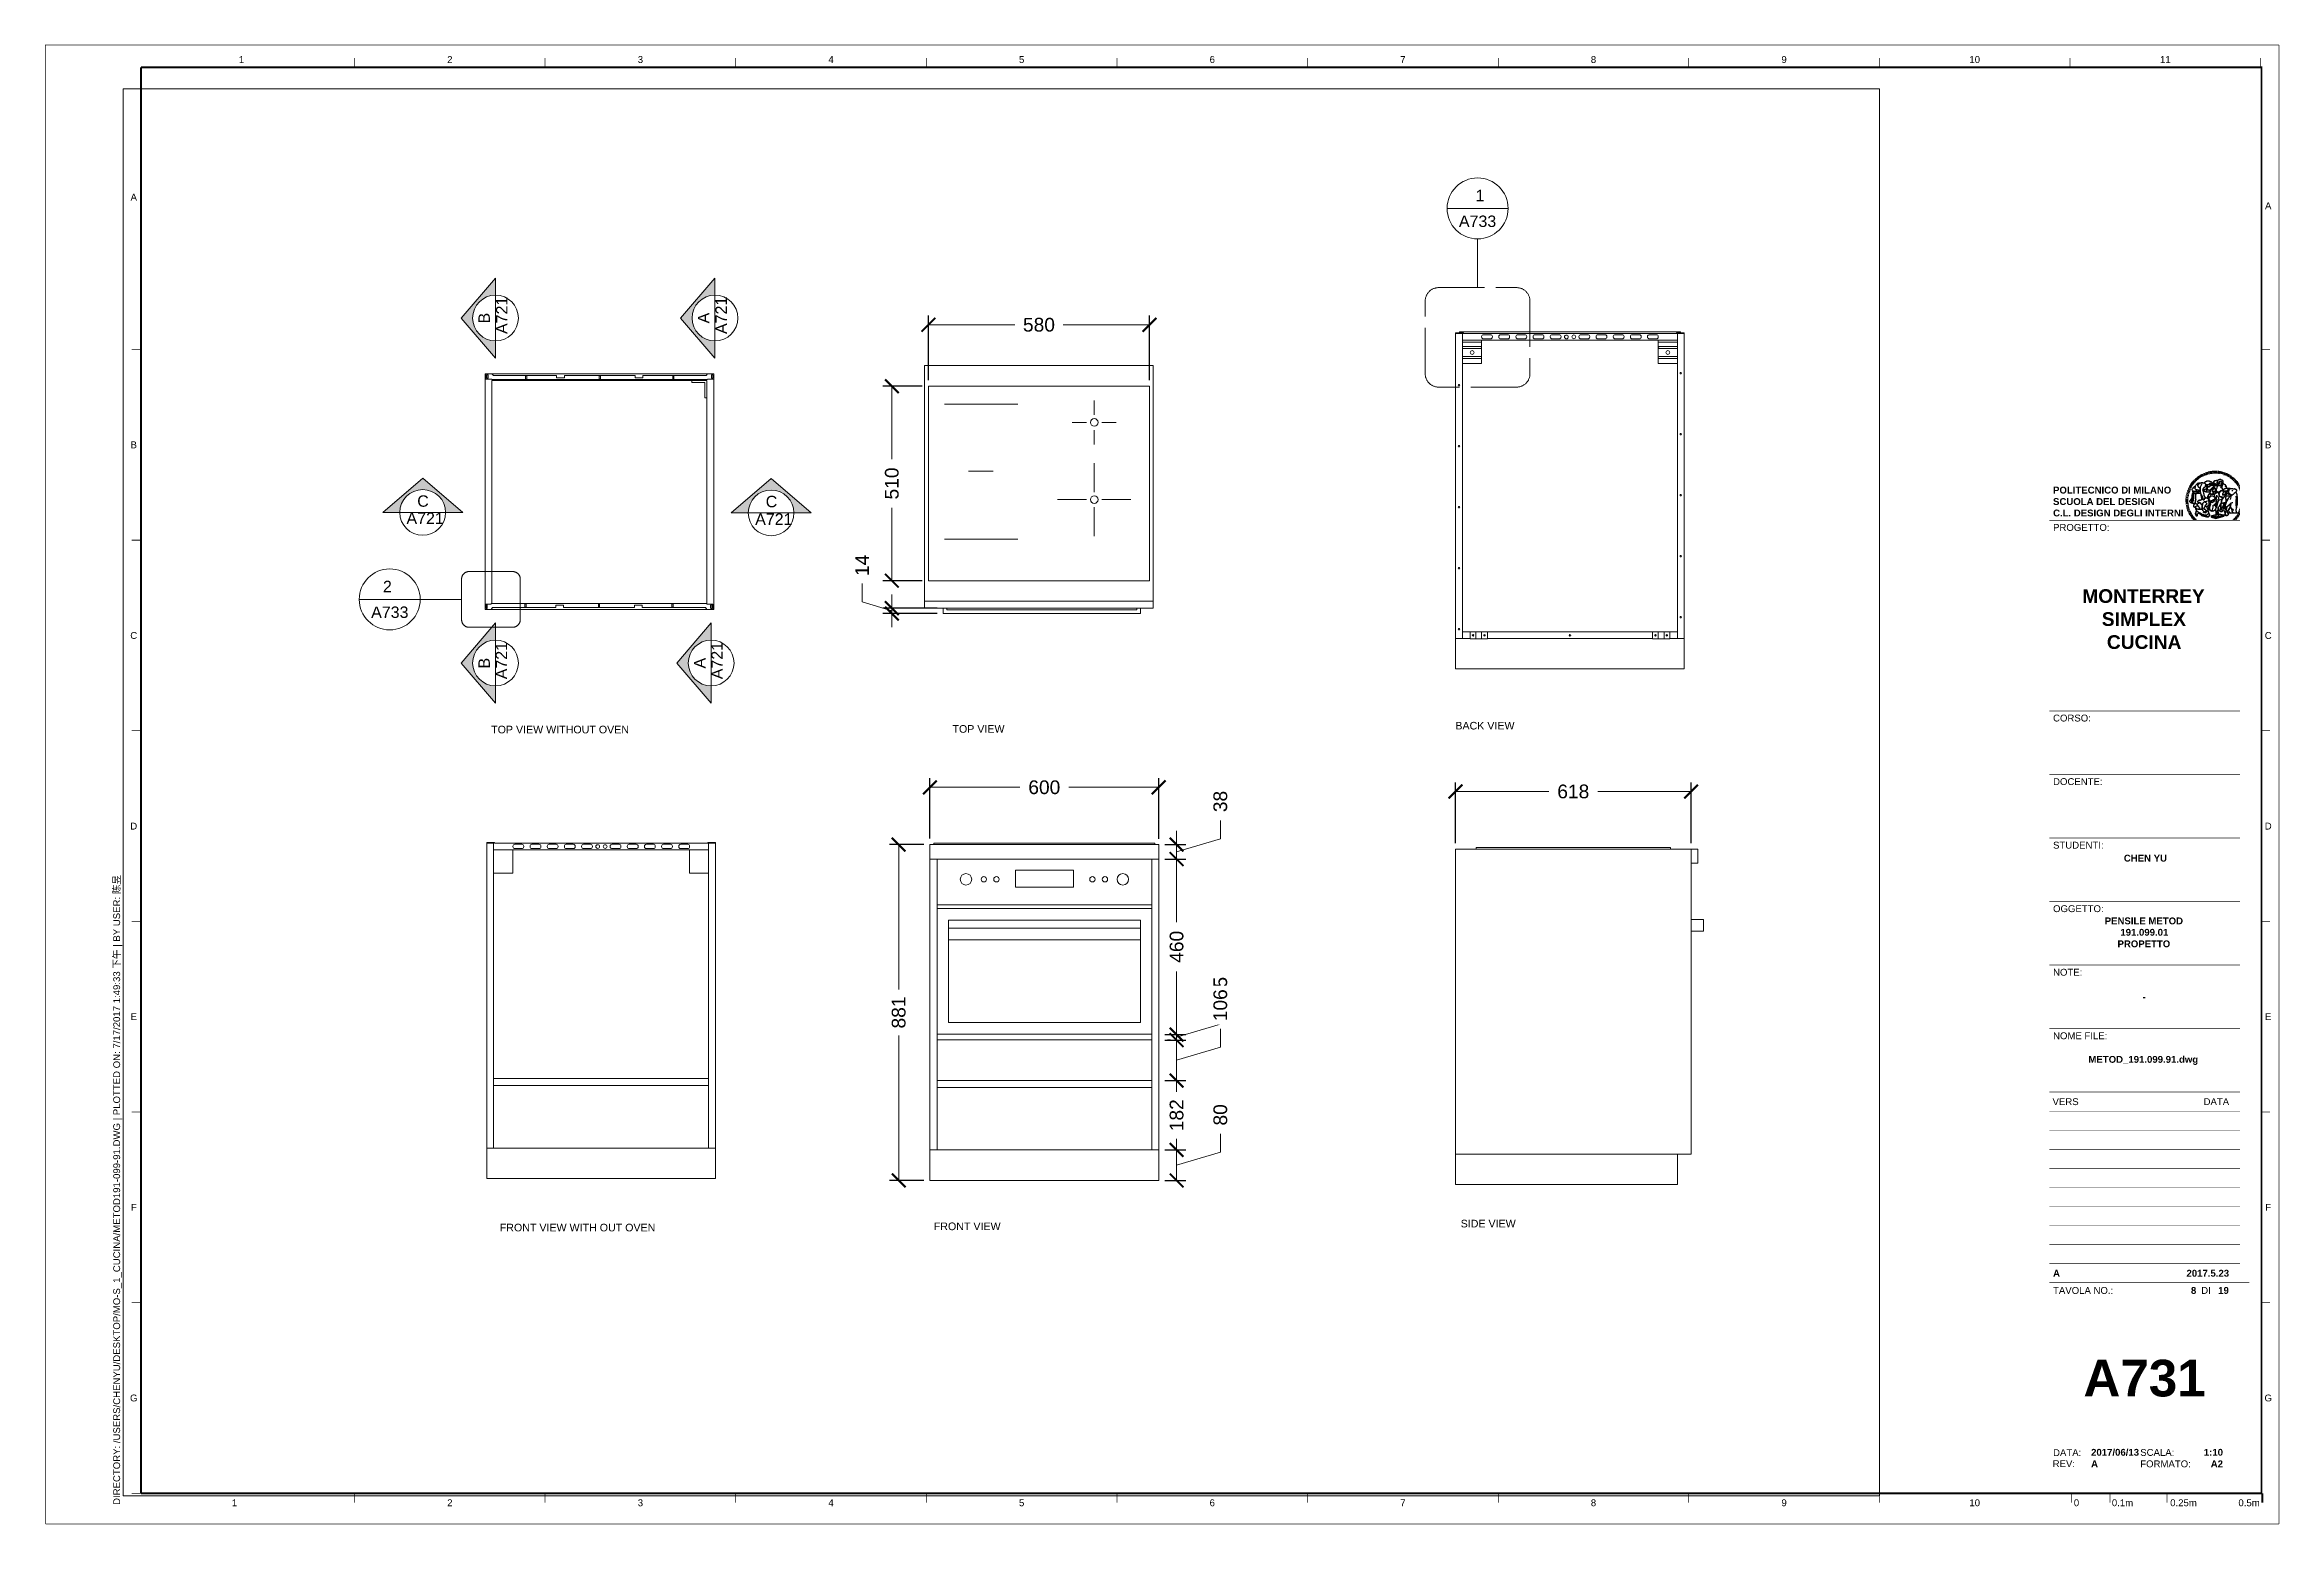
# Paper-space layout 'Layout1' of a CAD drawing. Header units: inches. Extents: x 0 to 586, y 0 to 388.
# The model-space entities are those that its viewports show. They can reach past a viewport. Long polylines and large blocks are cut down to what shows.
import ezdxf
from ezdxf.enums import TextEntityAlignment as Align

# ---------------------------------------------------------------- set-up
doc = ezdxf.new("R2010")
doc.units = ezdxf.units.IN
doc.header["$MEASUREMENT"] = 0
doc.set_wipeout_variables(frame=1)
doc.linetypes.add('ACAD_ISO02W100', pattern=[15, 12, -3])
for name, color, linetype, lineweight in [('A-ANNO-DIMS', 3, 'Continuous', 18), ('A-ELEV-MBE', 7, 'Continuous', 18), ('symbol', 7, 'Continuous', 18)]:
    doc.layers.add(name, color=color, linetype=linetype, lineweight=lineweight)
for name, color, linetype in [('G-ANNO-LOGO', 3, 'Continuous'), ('G-ANNO-TEXT', 3, 'Continuous'), ('G-ANNO-TTLB', 3, 'Continuous'), ('Layer1', 3, 'Continuous')]:
    doc.layers.add(name, color=color, linetype=linetype)
doc.layers.add('G-ANNO-NPLT', color=210, linetype='Continuous', plot=False)
doc.styles.add('ARIAL', font='Arial.ttf')
doc.styles.add('ARIAL-BOLD', font='Arial Bold.ttf')
doc.styles.get("Standard").update_dxf_attribs({"font": 'Arial.ttf'})
doc.dimstyles.new('E-0020_TICK_13', dxfattribs={"dimscale": 0.1, "dimtxt": 36, "dimasz": 36, "dimexe": 24, "dimexo": 16, "dimgap": 24, "dimtad": 0, "dimdec": 0, "dimlfac": 10, "dimzin": 0, "dimdsep": 46, "dimtxsty": 'ARIAL', "dimblk": 'ARCHTICK', "dimblk1": 'ARCHTICK', "dimblk2": 'ARCHTICK', "dimcen": 24, "dimclrd": 256, "dimclre": 256, "dimclrt": 256, "dimadec": 0, "dimazin": 0, "dimtfac": 1, "dimtdec": 0, "dimtmove": 1, "dimatfit": 3, "dimldrblk": 'OPEN90', "dimfxl": 1, "dimtfill": 1, "dimtolj": 1, "dimtzin": 0, "dimlwd": -1, "dimarcsym": 0})

psp = doc.layouts.get("Layout1")

# ---------------------------------------------------------------- texts
at = {"layer": 'G-ANNO-TEXT', "style": 'ARIAL'}
for s, p in [('1', (51.54, 384.29)), ('2', (106.19, 384.29)), ('3', (156.19, 384.29)), ('4', (206.19, 384.29)), ('5', (256.19, 384.29)), ('6', (306.19, 384.29)), ('7', (356.19, 384.29)), ('8', (406.19, 384.29)), ('9', (456.19, 384.29)), ('10', (506.19, 384.29)), ('11', (556.19, 384.29)), ('A', (23.28, 348.2)), ('A', (583.18, 345.93)), ('B', (23.28, 283.22)), ('B', (583.18, 283.22)), ('C', (23.28, 233.22)), ('D', (23.28, 183.22)), ('E', (23.28, 133.22)), ('F', (23.28, 83.22)), ('G', (23.28, 33.22)), ('1', (49.69, 5.73)), ('2', (106.19, 5.73)), ('3', (156.19, 5.73)), ('4', (206.19, 5.73)), ('5', (256.19, 5.73)), ('6', (306.19, 5.73)), ('7', (356.19, 5.73)), ('8', (406.19, 5.73)), ('9', (456.19, 5.73)), ('10', (506.19, 5.73)), ('0', (532.89, 5.73)), ('0.1m', (544.96, 5.73)), ('0.25m', (560.96, 5.73)), ('0.5m', (578.16, 5.73))]:
    psp.add_text(s, height=1.8, dxfattribs=at).set_placement(p, align=Align.MIDDLE_CENTER)
at = {"layer": 'G-ANNO-TEXT', "insert": (17.9, 5.17), "char_height": 1.8, "attachment_point": 1, "rotation": 90, "style": 'ARIAL'}
psp.add_mtext_dynamic_manual_height_columns('DIRECTORY: /USERS/CHENYU/DESKTOP/MO-S_1_CUCINA/METOD191-099-91.DWG | PLOTTED ON: 7/17/2017 1:49:33 下午 | BY USER: 陈昱', width=412.209, gutter_width=9, heights=[0], dxfattribs=at)
at = {"layer": 'symbol', "char_height": 3, "width": 10.013}
for s, insert, attachment_point in [('1', (375.24, 350.11), 1), ('A733', (370.89, 343.37), 1), ('2', (90.98, 247.57), 3), ('A733', (95.34, 240.82), 3)]:
    psp.add_mtext(s, dxfattribs=dict(at, insert=insert, attachment_point=attachment_point))

msp = doc.modelspace()

# ---------------------------------------------------------------- texts
at = {"layer": 'Layer1', "char_height": 2, "attachment_point": 1}
for s, insert in [('TOP VIEW WITHOUT OVEN', (45.41, 442.47)), ('TOP VIEW', (166.42, 442.63)), ('BACK VIEW', (298.34, 443.48)), ('FRONT VIEW WITH OUT OVEN', (47.67, 311.84)), ('FRONT VIEW', (161.52, 312.16)), ('SIDE VIEW', (299.73, 312.88))]:
    msp.add_mtext_dynamic_manual_height_columns(s, width=205.3923, gutter_width=1, heights=[0], dxfattribs=dict(at, insert=insert))
at = {"layer": 'symbol', "char_height": 3, "attachment_point": 1, "rotation": 90}
for s, insert in [('A721', (46.69, 545.22)), ('A721', (104.24, 545.22)), ('B', (42.07, 547.99)), ('A', (99.63, 547.99)), ('A721', (46.6, 454.66)), ('A721', (103.16, 454.66)), ('B', (42.07, 457.48)), ('A', (98.64, 457.48))]:
    msp.add_mtext_dynamic_manual_height_columns(s, width=75.1489, gutter_width=1, heights=[0], dxfattribs=dict(at, insert=insert))
at = {"layer": 'symbol', "char_height": 3, "attachment_point": 1}
for s, insert in [('A721', (23.2, 498.38)), ('C', (26.02, 502.9)), ('C', (117.43, 502.77)), ('A721', (114.67, 498.16))]:
    msp.add_mtext_dynamic_manual_height_columns(s, width=75.1489, gutter_width=1, heights=[0], dxfattribs=dict(at, insert=insert))

# ---------------------------------------------------------------- blocks, each defined once
blk = doc.blocks.new('logoPolimi')
for p, q in [((-1.49, 1.84), (-1.36, 1.68)), ((-1.41, 1.91), (-1.28, 1.74)), ((-1.32, 1.97), (-1.2, 1.8)), ((-1.22, 2.03), (-1.11, 1.85)), ((-1.13, 2.09), (-1.03, 1.9)), ((-1.03, 2.14), (-0.94, 1.95)), ((-0.93, 2.18), (-0.84, 1.99)), ((-0.83, 2.22), (-0.75, 2.03)), ((-0.72, 2.26), (-0.66, 2.06)), ((-0.61, 2.29), (-0.56, 2.09)), ((-0.51, 2.32), (-0.46, 2.11)), ((-0.4, 2.34), (-0.36, 2.13)), ((-0.29, 2.35), (-0.26, 2.14)), ((-0.18, 2.36), (-0.16, 2.15)), ((-0.07, 2.37), (-0.06, 2.16)), ((0.04, 2.37), (0.04, 2.16)), ((0.15, 2.36), (0.14, 2.16)), ((0.26, 2.36), (0.24, 2.15)), ((0.37, 2.34), (0.34, 2.13)), ((0.48, 2.32), (0.44, 2.12)), ((0.59, 2.3), (0.54, 2.09)), ((0.69, 2.27), (0.63, 2.07)), ((0.8, 2.23), (0.73, 2.03)), ((0.9, 2.19), (0.82, 2)), ((1, 2.15), (0.91, 1.96)), ((1.1, 2.1), (1, 1.91)), ((1.2, 2.04), (1.09, 1.86)), ((1.29, 1.99), (1.18, 1.81)), ((1.38, 1.92), (1.26, 1.75)), ((1.47, 1.86), (1.34, 1.69)), ((-2.37, 0.12), (-2.16, 0.11)), ((-2.37, 0.01), (-2.16, 0.01)), ((-2.36, 0.23), (-2.15, 0.21)), ((-2.35, 0.34), (-2.14, 0.31)), ((-2.33, 0.45), (-2.12, 0.41)), ((-2.3, 0.55), (-2.1, 0.51)), ((-2.28, 0.66), (-2.07, 0.6)), ((-2.24, 0.77), (-2.04, 0.7)), ((-2.2, 0.87), (-2.01, 0.79)), ((-2.16, 0.97), (-1.97, 0.89)), ((-2.11, 1.07), (-1.93, 0.98)), ((-2.06, 1.17), (-1.88, 1.07)), ((-2.01, 1.26), (-1.83, 1.15)), ((-1.94, 1.36), (-1.77, 1.24)), ((-1.88, 1.45), (-1.71, 1.32)), ((-1.84, 0.03), (-1.82, 0.35)), ((-1.81, 1.53), (-1.65, 1.4)), ((-1.74, 1.61), (-1.58, 1.47)), ((-1.73, 0.59), (-1.73, 0.59)), ((-1.73, 0.59), (-1.73, 0.59)), ((-1.66, 1.69), (-1.51, 1.54)), ((-1.65, 0.57), (-1.65, 0.57)), ((-1.59, 1.12), (-1.59, 1.12)), ((-1.58, 1.77), (-1.44, 1.61)), ((-1.51, 0.55), (-1.51, 0.55)), ((-1.51, 0.55), (-1.51, 0.55)), ((-1.31, 0.79), (-1.21, 0.75)), ((-1.21, 0.75), (-1.31, 0.79)), ((-1.21, 0.75), (-1.31, 0.79)), ((-1.21, 0.75), (-1.21, 0.75)), ((-1.21, 0.75), (-1.21, 0.75)), ((-1.19, 0.76), (-1.19, 0.76)), ((-1.19, 0.76), (-1.19, 0.76)), ((-1.17, 0.99), (-1.18, 0.99)), ((-1.18, 0.99), (-1.17, 0.99)), ((-1.16, 0.57), (-1.16, 0.57)), ((-1.16, 0.57), (-1.16, 0.57)), ((-1.1, 0.01), (-0.99, 0.06)), ((-0.99, 0.06), (-1.1, 0.01)), ((-0.99, 0.06), (-1.1, 0.01)), ((-0.99, 0.06), (-0.99, 0.06)), ((-0.99, 0.06), (-0.99, 0.06)), ((-0.97, 0.79), (-0.98, 0.79)), ((-0.89, 0.84), (-0.97, 0.79)), ((-0.97, 0.79), (-0.89, 0.84)), ((-0.96, 1.41), (-0.96, 1.41)), ((-0.96, 1.41), (-0.96, 1.41)), ((-0.89, 0.84), (-0.82, 0.87)), ((-0.82, 0.87), (-0.89, 0.84)), ((-0.89, 0.84), (-0.82, 0.87)), ((-0.88, 0.83), (-0.89, 0.84)), ((-0.85, 1.39), (-0.85, 1.39)), ((-0.85, 1.39), (-0.85, 1.39)), ((-0.84, 0.14), (-0.84, 0.14)), ((-0.77, 1.08), (-0.78, 1.08)), ((-0.78, 1.08), (-0.77, 1.08)), ((-0.61, 1.12), (-0.77, 1.08)), ((-0.77, 1.08), (-0.61, 1.12)), ((-0.77, 1.08), (-0.61, 1.12)), ((-0.75, 1.3), (-0.76, 1.29)), ((-0.76, 1.29), (-0.75, 1.3)), ((-0.65, 0.99), (-0.7, 0.96)), ((-0.69, 0.18), (-0.68, 0.18)), ((-0.66, 0.93), (-0.66, 0.93)), ((-0.66, 0.93), (-0.64, 0.93)), ((-0.66, 0.93), (-0.66, 0.93)), ((-0.66, 0.93), (-0.66, 0.93)), ((-0.63, 1.01), (-0.63, 1.01)), ((-0.63, 1.01), (-0.62, 1.01)), ((-0.63, 0.66), (-0.63, 0.66)), ((-0.6, 1.12), (-0.61, 1.12)), ((-0.61, 1.12), (-0.6, 1.12)), ((-0.61, 1.12), (-0.6, 1.12)), ((-0.61, 0.86), (-0.57, 0.85)), ((-0.57, 0.85), (-0.61, 0.86)), ((-0.61, 0.86), (-0.57, 0.85)), ((-0.53, 1.08), (-0.6, 1.12)), ((-0.6, 1.12), (-0.6, 1.11)), ((-0.6, 1.12), (-0.53, 1.08)), ((-0.57, 0.8), (-0.59, 0.8)), ((-0.57, 0.85), (-0.53, 0.84)), ((-0.57, 0.85), (-0.57, 0.85)), ((-0.57, 0.85), (-0.57, 0.85)), ((-0.57, 0.85), (-0.53, 0.84)), ((-0.56, 0.29), (-0.49, 0.48)), ((-0.56, 0.14), (-0.56, 0.29)), ((-0.5, 0.11), (-0.56, 0.14)), ((-0.53, 0.84), (-0.51, 0.84)), ((-0.53, 0.84), (-0.51, 0.84)), ((-0.53, 0.84), (-0.53, 0.84)), ((-0.51, 0.11), (-0.51, 0.11)), ((-0.51, 0.11), (-0.51, 0.11)), ((-0.34, 0.33), (-0.5, 0.11)), ((-0.49, 0.48), (-0.41, 0.55)), ((-0.42, 0.8), (-0.47, 0.79)), ((-0.42, 0.8), (-0.47, 0.79)), ((-0.47, 0.79), (-0.45, 0.76)), ((-0.47, 0.79), (-0.45, 0.76)), ((-0.45, 1.14), (-0.42, 1.11)), ((-0.42, 1.26), (-0.36, 1.22)), ((-0.41, 0.55), (-0.34, 0.49)), ((-0.4, 1.37), (-0.38, 1.38)), ((-0.39, 1.37), (-0.4, 1.37)), ((-0.35, 1.33), (-0.4, 1.37)), ((-0.39, 1.24), (-0.4, 1.23)), ((-0.38, 1.14), (-0.38, 1.14)), ((-0.34, 0.49), (-0.09, 0.48)), ((-0.16, 0.32), (-0.34, 0.33)), ((-0.14, 0.32), (-0.31, 0.34)), ((-0.28, 1.3), (-0.29, 1.3)), ((-0.28, 1.3), (-0.28, 1.3)), ((-0.16, 1.24), (-0.16, 1.25)), ((-0.16, 1.25), (-0.16, 1.25)), ((-0.16, 0.49), (-0.14, 0.64)), ((-0.06, 0.27), (-0.16, 0.32)), ((-0.1, 0.88), (-0.09, 0.87)), ((-0.08, 1.37), (-0.08, 1.38)), ((-0.08, 1.23), (-0.05, 1.21)), ((-0.05, 1.21), (-0.08, 1.23)), ((-0.08, 1.23), (-0.05, 1.21)), ((-0.03, 0.26), (-0.06, 0.27)), ((-0.05, 1.21), (-0.04, 1.21)), ((-0.04, 1.21), (-0.05, 1.21)), ((-0.04, 1.21), (-0.04, 1.21)), ((-0.04, 1.21), (-0.04, 1.21)), ((-0.04, 0.48), (-0.03, 0.26)), ((0.03, 1.15), (0.03, 1.15)), ((0.03, 0.66), (0.03, 0.67)), ((0.07, 0.58), (0.07, 0.57)), ((0.1, 1.18), (0.1, 1.18)), ((0.1, 0.84), (0.1, 0.84)), ((0.13, 1.32), (0.17, 1.19)), ((0.14, 0.71), (0.34, 0.65)), ((0.31, 0.56), (0.17, 0.63)), ((0.27, 1.61), (0.27, 1.61)), ((0.27, 1.61), (0.27, 1.61)), ((0.27, 1.61), (0.27, 1.61)), ((0.29, 1.29), (0.29, 1.29)), ((0.29, 1.29), (0.29, 1.29)), ((0.29, 1.29), (0.29, 1.29)), ((0.29, 1.29), (0.29, 1.29)), ((0.33, 0.49), (0.34, 0.49)), ((0.33, 0.03), (0.35, 0.03)), ((0.33, 0.03), (0.35, 0.03)), ((0.34, 0.65), (0.34, 0.64)), ((0.35, 0.03), (0.57, 0.06)), ((0.35, 0.03), (0.57, 0.06)), ((0.35, 0.03), (0.35, 0.03)), ((0.35, 0.03), (0.35, 0.03)), ((0.38, 1.36), (0.37, 1.35)), ((0.38, 0.34), (0.37, 0.34)), ((0.38, 0.34), (0.38, 0.34)), ((0.43, 0.67), (0.39, 0.64)), ((0.49, 1.05), (0.51, 1.13)), ((0.51, 1.13), (0.49, 1.05)), ((0.49, 1.05), (0.51, 1.13)), ((0.51, 1.31), (0.5, 1.29)), ((0.51, 1.13), (0.52, 1.23)), ((0.52, 1.23), (0.51, 1.23)), ((0.51, 1.23), (0.52, 1.23)), ((0.52, 1.23), (0.51, 1.13)), ((0.51, 1.13), (0.52, 1.23)), ((0.52, 1.24), (0.6, 1.37)), ((0.52, 1.23), (0.6, 1.36)), ((0.6, 1.36), (0.52, 1.23)), ((0.52, 1.23), (0.52, 1.23)), ((0.52, 1.23), (0.52, 1.24)), ((0.52, 1.23), (0.52, 1.23)), ((0.55, 1.07), (0.53, 1.06)), ((0.53, 1.04), (0.53, 1.06)), ((0.53, 1.05), (0.53, 1.04)), ((0.54, 0.3), (0.63, 0.32)), ((0.54, -0.08), (0.61, 0.06)), ((0.61, 0.06), (0.54, -0.08)), ((0.54, -0.08), (0.61, 0.06)), ((0.56, 0.19), (0.59, 0.21)), ((0.57, 1.07), (0.57, 1.07)), ((0.57, 1.07), (0.57, 1.07)), ((0.57, 1.07), (0.57, 1.07)), ((0.57, 1.07), (0.57, 1.07)), ((0.57, 1.07), (0.57, 1.07)), ((0.57, 1.07), (0.57, 1.07)), ((0.57, 1.07), (0.57, 1.07)), ((0.58, 0.3), (0.59, 0.29)), ((0.59, 0.78), (0.59, 0.79)), ((0.59, 0.79), (0.59, 0.79)), ((0.59, 0.79), (0.59, 0.79)), ((0.59, 0.79), (0.59, 0.78)), ((0.61, 0.06), (0.6, 0.07)), ((0.6, 0.07), (0.61, 0.06)), ((0.61, 0.06), (0.61, 0.07)), ((0.62, 0.21), (0.65, 0.22)), ((0.64, 1.37), (0.65, 1.37)), ((0.69, 0.86), (0.68, 0.86)), ((0.68, 0.86), (0.69, 0.86)), ((0.68, 0.76), (0.68, 0.76)), ((0.76, 0.26), (0.76, 0.26)), ((0.82, 0.35), (0.84, 0.36)), ((0.82, 0.35), (0.82, 0.35)), ((0.84, 0.36), (0.84, 0.37)), ((0.85, 0.34), (1.05, 0.35)), ((0.93, 1.05), (0.93, 1.05)), ((0.93, 1.05), (0.93, 1.05)), ((0.93, 1.05), (0.93, 1.04)), ((0.93, 1.05), (0.93, 1.05)), ((0.97, 0.66), (0.96, 0.66)), ((1.01, 0.97), (0.98, 0.96)), ((1.17, 0.96), (1.17, 0.95)), ((1.17, 0.95), (1.17, 0.95)), ((1.34, 0.37), (1.26, 0.04)), ((1.27, 0.37), (1.27, 0.38)), ((1.28, 0.95), (1.28, 0.95)), ((1.37, 0.73), (1.46, 0.81)), ((1.41, 0.4), (1.41, 0.41)), ((1.56, 1.79), (1.42, 1.63)), ((1.64, 1.71), (1.49, 1.56)), ((1.49, 0.9), (1.57, 0.92)), ((1.72, 1.63), (1.56, 1.49)), ((1.67, 0.6), (1.57, 0.53)), ((1.79, 1.55), (1.63, 1.41)), ((1.86, 1.47), (1.7, 1.34)), ((1.93, 1.38), (1.76, 1.26)), ((1.99, 1.29), (1.81, 1.17)), ((2.05, 1.19), (1.87, 1.09)), ((2.1, 1.1), (1.92, 1)), ((2.15, 1), (1.96, 0.91)), ((2.19, 0.9), (2, 0.82)), ((2.23, 0.79), (2.04, 0.72)), ((2.27, 0.69), (2.07, 0.63)), ((2.3, 0.58), (2.09, 0.53)), ((2.32, 0.47), (2.12, 0.43)), ((2.34, 0.37), (2.13, 0.33)), ((2.36, 0.26), (2.15, 0.23)), ((2.37, 0.15), (2.16, 0.13)), ((2.37, 0.04), (2.16, 0.03)), ((-2.37, -0.1), (-2.16, -0.09)), ((-2.36, -0.21), (-2.15, -0.19)), ((-2.35, -0.32), (-2.14, -0.29)), ((-2.33, -0.43), (-2.12, -0.39)), ((-2.31, -0.54), (-2.1, -0.49)), ((-2.28, -0.65), (-2.08, -0.59)), ((-2.25, -0.75), (-2.05, -0.69)), ((-2.21, -0.86), (-2.02, -0.78)), ((-2.17, -0.96), (-1.98, -0.87)), ((-2.12, -1.06), (-1.93, -0.96)), ((-2.07, -1.16), (-1.89, -1.05)), ((-2.04, -0.15), (-1.97, -0.2)), ((-2.01, -1.25), (-1.84, -1.14)), ((-1.95, -1.34), (-1.78, -1.22)), ((-1.89, -1.43), (-1.72, -1.31)), ((-1.82, -1.52), (-1.66, -1.38)), ((-1.75, -1.6), (-1.59, -1.46)), ((-1.67, -1.68), (-1.52, -1.53)), ((-1.58, -0.12), (-1.6, -0.18)), ((-1.6, -0.18), (-1.58, -0.28)), ((-1.57, -0.54), (-1.59, -0.54)), ((-1.59, -0.54), (-1.59, -0.54)), ((-1.59, -1.76), (-1.45, -1.6)), ((-1.56, -0.32), (-1.56, -0.31)), ((-1.56, -0.31), (-1.56, -0.31)), ((-1.53, -0.65), (-1.53, -0.65)), ((-1.53, -0.65), (-1.53, -0.65)), ((-1.51, -1.83), (-1.37, -1.67)), ((-1.48, -0.86), (-1.48, -0.85)), ((-1.42, -0.37), (-1.42, -0.37)), ((-1.42, -1.9), (-1.29, -1.73)), ((-1.38, -0.46), (-1.38, -0.46)), ((-1.33, -1.96), (-1.21, -1.79)), ((-1.31, -0.24), (-1.31, -0.23)), ((-1.31, -0.23), (-1.31, -0.24)), ((-1.23, -0.19), (-1.23, -0.19)), ((-1.23, -0.19), (-1.23, -0.19)), ((-1.23, -0.19), (-1.23, -0.19)), ((-1.23, -0.19), (-1.23, -0.19)), ((-1.01, -0.39), (-1.02, -0.39)), ((-1.02, -0.39), (-1.01, -0.39)), ((-1.02, -0.7), (-1.02, -0.7)), ((-1.02, -0.7), (-1.02, -0.7)), ((-1.02, -0.7), (-1.02, -0.7)), ((-0.79, -0.51), (-0.83, -0.58)), ((-0.83, -0.58), (-0.79, -0.51)), ((-0.83, -0.58), (-0.79, -0.51)), ((-0.78, -1.05), (-0.83, -0.94)), ((-0.83, -0.94), (-0.78, -1.05)), ((-0.83, -0.94), (-0.83, -0.94)), ((-0.83, -0.94), (-0.78, -1.05)), ((-0.82, -1.23), (-0.82, -1.23)), ((-0.82, -1.23), (-0.77, -1.23)), ((-0.77, -1.23), (-0.82, -1.23)), ((-0.82, -1.23), (-0.82, -1.23)), ((-0.77, -1.23), (-0.82, -1.23)), ((-0.75, -0.96), (-0.8, -0.89)), ((-0.8, -0.89), (-0.79, -0.92)), ((-0.79, -0.92), (-0.8, -0.89)), ((-0.8, -0.89), (-0.75, -0.96)), ((-0.79, -0.92), (-0.8, -0.89)), ((-0.8, -0.89), (-0.8, -0.89)), ((-0.8, -0.89), (-0.75, -0.96)), ((-0.79, -0.92), (-0.78, -0.95)), ((-0.78, -0.95), (-0.79, -0.92)), ((-0.78, -0.95), (-0.79, -0.92)), ((-0.77, -0.49), (-0.78, -0.48)), ((-0.78, -0.48), (-0.77, -0.49)), ((-0.78, -0.95), (-0.76, -1)), ((-0.76, -1), (-0.78, -0.95)), ((-0.76, -1), (-0.78, -0.95)), ((-0.71, -0.89), (-0.75, -0.87)), ((-0.75, -0.87), (-0.71, -0.89)), ((-0.75, -0.87), (-0.71, -0.89)), ((-0.72, -1.01), (-0.75, -0.96)), ((-0.75, -0.96), (-0.72, -1.01)), ((-0.75, -0.96), (-0.72, -1.01)), ((-0.64, -0.93), (-0.71, -0.89)), ((-0.71, -0.89), (-0.64, -0.93)), ((-0.71, -0.89), (-0.64, -0.93)), ((-0.66, -0.53), (-0.66, -0.53)), ((-0.66, -0.53), (-0.66, -0.53)), ((-0.66, -0.53), (-0.66, -0.53)), ((-0.39, -0.81), (-0.51, -0.69)), ((-0.51, -1.04), (-0.5, -1.04)), ((-0.48, -0.42), (-0.48, -0.42)), ((-0.48, -0.42), (-0.48, -0.42)), ((-0.48, -0.42), (-0.48, -0.42)), ((-0.41, -0.51), (-0.41, -0.51)), ((-0.38, -0.05), (-0.39, -0.12)), ((-0.39, -0.12), (-0.37, -0.1)), ((-0.35, -0.14), (-0.37, -0.08)), ((-0.37, -0.09), (-0.37, -0.09)), ((-0.33, -0.12), (-0.35, -0.14)), ((-0.32, -0.14), (-0.35, -0.14)), ((-0.35, -0.18), (-0.34, -0.22)), ((-0.34, -0.08), (-0.29, -0.16)), ((-0.34, -0.22), (-0.34, -0.22)), ((-0.27, -0.17), (-0.32, -0.14)), ((-0.25, -0.91), (-0.26, -0.9)), ((-0.26, -1.29), (0.1, -1.2)), ((0.1, -1.2), (-0.26, -1.29)), ((0.08, -1.4), (-0.26, -1.29)), ((-0.26, -1.29), (0.08, -1.4)), ((-0.26, -1.38), (-0.26, -1.29)), ((-0.26, -1.29), (-0.26, -1.29)), ((-0.26, -1.29), (-0.26, -1.38)), ((-0.26, -1.29), (0.08, -1.4)), ((-0.26, -1.29), (-0.26, -1.29)), ((0.08, -1.49), (-0.26, -1.38)), ((-0.26, -1.38), (0.09, -1.49)), ((-0.14, -0.15), (-0.16, -0.13)), ((-0.11, -0.04), (-0.12, -0.05)), ((-0.04, -0.41), (-0.01, -0.44)), ((-0.01, -0.44), (-0.04, -0.41)), ((-0.04, -0.41), (-0.01, -0.44)), ((0.07, -0.84), (0.07, -0.84)), ((0.07, -0.84), (0.07, -0.84)), ((0.1, -1.2), (0.08, -1.32)), ((0.08, -1.32), (0.13, -1.2)), ((0.08, -1.4), (0.72, -1.22)), ((0.72, -1.22), (0.08, -1.4)), ((0.08, -1.4), (0.72, -1.22)), ((0.72, -1.31), (0.08, -1.49)), ((0.08, -1.44), (0.08, -1.4)), ((0.08, -1.4), (0.08, -1.44)), ((0.08, -1.4), (0.08, -1.49)), ((0.08, -1.49), (0.08, -1.44)), ((0.08, -1.44), (0.08, -1.44)), ((0.08, -1.44), (0.08, -1.45)), ((0.08, -1.45), (0.08, -1.46)), ((0.08, -1.46), (0.08, -1.49)), ((0.1, -1.01), (0.09, -0.86)), ((0.1, -1.01), (0.09, -0.86)), ((0.09, -1.49), (0.72, -1.31)), ((0.1, -1.2), (0.12, -1.04)), ((0.12, -1.04), (0.1, -1.2)), ((0.13, -1.2), (0.1, -1.2)), ((0.1, -1.2), (0.13, -1.2)), ((0.13, -1.2), (0.1, -1.2)), ((0.1, -1.2), (0.1, -1.2)), ((0.11, -0.44), (0.11, -0.44)), ((0.11, -0.44), (0.11, -0.44)), ((0.12, -0.21), (0.12, -0.21)), ((0.12, -0.21), (0.12, -0.21)), ((0.12, -0.21), (0.12, -0.21)), ((0.12, -0.21), (0.12, -0.21)), ((0.12, -0.21), (0.12, -0.21)), ((0.12, -0.21), (0.12, -0.21)), ((0.12, -0.21), (0.12, -0.21)), ((0.12, -0.21), (0.12, -0.21)), ((0.12, -0.21), (0.12, -0.21)), ((0.12, -0.21), (0.12, -0.21)), ((0.12, -0.21), (0.12, -0.21)), ((0.12, -0.21), (0.12, -0.21)), ((0.12, -0.21), (0.12, -0.21)), ((0.12, -0.56), (0.14, -0.53)), ((0.14, -0.53), (0.12, -0.56)), ((0.12, -0.56), (0.14, -0.53)), ((0.12, -1.04), (0.12, -1.04)), ((0.12, -1.04), (0.12, -1.04)), ((0.12, -1.04), (0.12, -1.04)), ((0.21, -0.99), (0.13, -1.2)), ((0.13, -1.2), (0.21, -0.99)), ((0.36, -1.14), (0.13, -1.2)), ((0.13, -1.2), (0.26, -1.17)), ((0.14, -0.53), (0.16, -0.49)), ((0.16, -0.49), (0.14, -0.53)), ((0.14, -0.53), (0.16, -0.49)), ((0.16, -0.49), (0.16, -0.49)), ((0.16, -0.49), (0.16, -0.49)), ((0.28, -1.19), (0.21, -0.99)), ((0.21, -0.99), (0.31, -1.27)), ((0.24, -0.17), (0.24, -0.16)), ((0.24, -0.16), (0.24, -0.17)), ((0.25, -0.84), (0.25, -0.88)), ((0.25, -0.88), (0.25, -0.84)), ((0.25, -0.88), (0.25, -0.84)), ((0.25, -0.88), (0.29, -1.17)), ((0.26, -0.88), (0.25, -0.88)), ((0.31, -1.27), (0.25, -0.88)), ((0.26, -1.17), (0.28, -1.16)), ((0.28, -1.16), (0.36, -1.14)), ((0.29, -1.17), (0.28, -1.19)), ((0.36, -1.14), (0.72, -1.22)), ((0.72, -1.22), (0.36, -1.14)), ((0.49, -0.31), (0.49, -0.31)), ((0.49, -0.31), (0.49, -0.31)), ((0.5, -0.27), (0.5, -0.27)), ((0.51, -0.27), (0.51, -0.27)), ((0.72, -0.81), (0.75, -0.89)), ((0.72, -1.22), (0.72, -1.31)), ((0.72, -1.31), (0.72, -1.22)), ((0.74, -0.23), (0.74, -0.23)), ((0.74, -0.23), (0.75, -0.24)), ((0.75, -0.23), (0.75, -0.23)), ((0.86, -0.25), (0.82, -0.34)), ((0.87, -0.22), (0.86, -0.23)), ((0.87, -0.22), (0.86, -0.25)), ((0.96, -0.58), (0.96, -0.57)), ((1.05, -1.05), (1.04, -1.05)), ((1.37, -1.93), (1.25, -1.76)), ((1.31, -0.27), (1.3, -0.26)), ((1.3, -0.26), (1.3, -0.26)), ((1.3, -0.26), (1.3, -0.26)), ((1.3, -0.26), (1.31, -0.27)), ((1.3, -0.26), (1.3, -0.26)), ((1.46, -1.87), (1.33, -1.7)), ((1.54, -1.8), (1.41, -1.64)), ((1.63, -1.72), (1.48, -1.57)), ((1.71, -1.65), (1.55, -1.5)), ((1.78, -1.57), (1.62, -1.43)), ((1.85, -1.48), (1.69, -1.35)), ((1.92, -1.39), (1.75, -1.27)), ((1.98, -1.3), (1.81, -1.19)), ((2.04, -1.21), (1.86, -1.1)), ((2.09, -1.11), (1.91, -1.01)), ((2.14, -1.01), (1.95, -0.92)), ((2.19, -0.91), (1.99, -0.83)), ((2.23, -0.81), (2.03, -0.74)), ((2.26, -0.7), (2.06, -0.64)), ((2.29, -0.6), (2.09, -0.55)), ((2.32, -0.49), (2.11, -0.45)), ((2.34, -0.38), (2.13, -0.35)), ((2.35, -0.27), (2.15, -0.25)), ((2.37, -0.08), (2.16, -0.07)), ((2.36, -0.16), (2.16, -0.15)), ((-1.24, -2.02), (-1.13, -1.84)), ((-1.14, -2.08), (-1.04, -1.89)), ((-1.04, -2.13), (-0.95, -1.94)), ((-0.94, -2.18), (-0.86, -1.98)), ((-0.84, -2.22), (-0.77, -2.02)), ((-0.74, -2.25), (-0.67, -2.05)), ((-0.63, -2.29), (-0.57, -2.08)), ((-0.52, -2.31), (-0.48, -2.11)), ((-0.42, -2.33), (-0.38, -2.13)), ((-0.31, -2.35), (-0.28, -2.14)), ((-0.2, -2.36), (-0.18, -2.15)), ((-0.09, -2.37), (-0.08, -2.16)), ((0.03, -2.37), (0.02, -2.16)), ((0.14, -2.37), (0.12, -2.16)), ((0.25, -2.36), (0.22, -2.15)), ((0.35, -2.34), (0.32, -2.14)), ((0.46, -2.32), (0.42, -2.12)), ((0.57, -2.3), (0.52, -2.1)), ((0.68, -2.27), (0.62, -2.07)), ((0.78, -2.24), (0.71, -2.04)), ((0.89, -2.2), (0.81, -2)), ((0.99, -2.15), (0.9, -1.96)), ((1.09, -2.11), (0.99, -1.92)), ((1.19, -2.05), (1.08, -1.87)), ((1.28, -2), (1.17, -1.82))]:
    blk.add_line(p, q)
for points in [[(-1.9, 0.12), (-1.94, 0.02), (-2.05, -0.09), (-2.05, -0.09)], [(-1.86, 0.38), (-1.86, 0.38), (-1.87, 0.19), (-1.9, 0.12)], [(-1.76, 0.6), (-1.76, 0.6), (-1.84, 0.57), (-1.86, 0.38)], [(-1.86, -0.04), (-1.84, 0.02), (-1.84, 0.03), (-1.84, 0.03)], [(-1.82, 0.78), (-1.83, 0.8), (-1.85, 0.86), (-1.83, 0.88)], [(-1.82, 0.78), (-1.83, 0.8), (-1.85, 0.86), (-1.83, 0.88)], [(-1.83, 0.88), (-1.81, 0.9), (-1.76, 0.96), (-1.76, 0.96)], [(-1.83, 0.88), (-1.81, 0.9), (-1.76, 0.96), (-1.76, 0.96)], [(-1.76, 0.6), (-1.83, 0.7), (-1.78, 0.74), (-1.78, 0.74)], [(-1.78, 0.74), (-1.79, 0.74), (-1.83, 0.7), (-1.76, 0.6)], [(-1.78, 0.74), (-1.8, 0.76), (-1.81, 0.78), (-1.82, 0.78)], [(-1.78, 0.74), (-1.8, 0.76), (-1.81, 0.78), (-1.82, 0.78)], [(-1.82, 0.35), (-1.81, 0.5), (-1.73, 0.59), (-1.73, 0.59)], [(-1.82, -0.19), (-1.73, -0.07), (-1.75, 0.14), (-1.75, 0.3)], [(-1.75, 0.33), (-1.75, 0.17), (-1.73, -0.05), (-1.8, -0.17)], [(-1.78, 0.74), (-1.75, 0.72), (-1.72, 0.69), (-1.68, 0.7)], [(-1.68, 0.7), (-1.72, 0.69), (-1.75, 0.72), (-1.78, 0.74)], [(-1.68, 0.7), (-1.72, 0.69), (-1.75, 0.72), (-1.78, 0.74)], [(-1.78, 0.74), (-1.78, 0.74), (-1.78, 0.74), (-1.78, 0.74)], [(-1.76, 0.96), (-1.68, 1.1), (-1.59, 1.12), (-1.59, 1.12)], [(-1.76, 0.96), (-1.68, 1.1), (-1.6, 1.12), (-1.6, 1.12)], [(-1.73, 0.59), (-1.74, 0.59), (-1.75, 0.6), (-1.76, 0.6)], [(-1.73, 0.59), (-1.74, 0.59), (-1.75, 0.6), (-1.76, 0.6)], [(-1.75, 0.3), (-1.76, 0.47), (-1.65, 0.57), (-1.65, 0.57)], [(-1.65, 0.57), (-1.65, 0.57), (-1.76, 0.5), (-1.75, 0.33)], [(-1.65, 0.57), (-1.68, 0.58), (-1.7, 0.58), (-1.73, 0.59)], [(-1.65, 0.57), (-1.68, 0.58), (-1.7, 0.58), (-1.73, 0.59)], [(-1.5, 0.71), (-1.53, 0.74), (-1.61, 0.71), (-1.68, 0.7)], [(-1.68, 0.7), (-1.61, 0.71), (-1.53, 0.73), (-1.5, 0.71)], [(-1.5, 0.71), (-1.53, 0.73), (-1.61, 0.71), (-1.68, 0.7)], [(-1.51, 0.55), (-1.56, 0.56), (-1.61, 0.56), (-1.65, 0.57)], [(-1.65, 0.57), (-1.61, 0.56), (-1.56, 0.56), (-1.51, 0.55)], [(-1.51, 0.55), (-1.56, 0.56), (-1.61, 0.56), (-1.65, 0.57)], [(-1.59, 1.12), (-1.6, 1.06), (-1.61, 0.99), (-1.61, 0.97)], [(-1.61, 0.97), (-1.61, 0.99), (-1.6, 1.06), (-1.59, 1.12)], [(-1.61, 0.97), (-1.61, 0.99), (-1.6, 1.06), (-1.59, 1.12)], [(-1.61, 0.97), (-1.61, 0.95), (-1.56, 0.88), (-1.54, 0.87)], [(-1.54, 0.87), (-1.56, 0.88), (-1.61, 0.95), (-1.61, 0.97)], [(-1.54, 0.87), (-1.56, 0.88), (-1.61, 0.96), (-1.61, 0.97)], [(-1.59, 1.12), (-1.59, 1.13), (-1.59, 1.15), (-1.58, 1.16)], [(-1.59, 1.12), (-1.59, 1.13), (-1.59, 1.15), (-1.58, 1.16)], [(-1.58, 1.16), (-1.57, 1.21), (-1.52, 1.23), (-1.49, 1.25)], [(-1.58, 1.16), (-1.57, 1.21), (-1.52, 1.23), (-1.49, 1.25)], [(-1.58, 0.36), (-1.58, 0.48), (-1.51, 0.55), (-1.51, 0.55)], [(-1.51, 0.55), (-1.51, 0.55), (-1.58, 0.48), (-1.58, 0.36)], [(-1.51, 0.55), (-1.51, 0.55), (-1.58, 0.48), (-1.58, 0.36)], [(-1.55, 0.04), (-1.55, 0.08), (-1.58, 0.25), (-1.58, 0.36)], [(-1.58, 0.36), (-1.58, 0.25), (-1.55, 0.08), (-1.55, 0.04)], [(-1.58, 0.36), (-1.58, 0.25), (-1.55, 0.08), (-1.55, 0.04)], [(-1.58, -0.12), (-1.57, -0.06), (-1.55, 0.02), (-1.55, 0.04)], [(-1.55, 0.04), (-1.55, 0.02), (-1.57, -0.06), (-1.58, -0.12)], [(-1.55, 0.04), (-1.55, 0.02), (-1.56, -0.04), (-1.57, -0.1)], [(-1.54, 0.87), (-1.52, 0.85), (-1.47, 0.83), (-1.44, 0.83)], [(-1.44, 0.83), (-1.47, 0.83), (-1.52, 0.85), (-1.54, 0.87)], [(-1.45, 0.83), (-1.47, 0.83), (-1.52, 0.85), (-1.54, 0.87)], [(-1.51, 0.55), (-1.33, 0.54), (-1.16, 0.57), (-1.16, 0.57)], [(-1.16, 0.57), (-1.16, 0.57), (-1.33, 0.54), (-1.51, 0.55)], [(-1.16, 0.57), (-1.16, 0.57), (-1.33, 0.54), (-1.51, 0.55)], [(-1.5, 0.71), (-1.46, 0.68), (-1.4, 0.62), (-1.33, 0.66)], [(-1.33, 0.66), (-1.4, 0.62), (-1.46, 0.68), (-1.5, 0.71)], [(-1.33, 0.66), (-1.4, 0.62), (-1.46, 0.68), (-1.5, 0.71)], [(-1.49, 1.25), (-1.46, 1.26), (-1.42, 1.33), (-1.39, 1.36)], [(-1.49, 1.25), (-1.46, 1.27), (-1.43, 1.34), (-1.39, 1.36)], [(-1.31, 0.79), (-1.33, 0.79), (-1.42, 0.83), (-1.45, 0.83)], [(-1.44, 0.83), (-1.42, 0.83), (-1.33, 0.79), (-1.31, 0.79)], [(-1.31, 0.79), (-1.33, 0.79), (-1.42, 0.83), (-1.44, 0.83)], [(-1.35, 1.1), (-1.4, 1.17), (-1.36, 1.23), (-1.29, 1.31)], [(-1.29, 1.31), (-1.36, 1.23), (-1.4, 1.17), (-1.35, 1.1)], [(-1.35, 1.1), (-1.4, 1.17), (-1.36, 1.23), (-1.29, 1.31)], [(-1.39, 1.36), (-1.35, 1.38), (-1.26, 1.4), (-1.19, 1.41)], [(-1.39, 1.36), (-1.35, 1.38), (-1.26, 1.4), (-1.19, 1.41)], [(-1.18, 0.99), (-1.24, 0.97), (-1.3, 1.03), (-1.35, 1.1)], [(-1.35, 1.1), (-1.3, 1.03), (-1.24, 0.97), (-1.18, 0.99)], [(-1.18, 1), (-1.24, 0.97), (-1.3, 1.03), (-1.35, 1.1)], [(-1.33, 0.66), (-1.28, 0.7), (-1.23, 0.73), (-1.21, 0.75)], [(-1.21, 0.75), (-1.23, 0.73), (-1.28, 0.7), (-1.33, 0.66)], [(-1.21, 0.75), (-1.23, 0.73), (-1.28, 0.7), (-1.33, 0.66)], [(-1.29, 1.31), (-1.22, 1.39), (-1.01, 1.41), (-0.96, 1.41)], [(-0.96, 1.41), (-1.01, 1.41), (-1.22, 1.39), (-1.29, 1.31)], [(-1.29, 1.31), (-1.22, 1.39), (-1.01, 1.41), (-0.96, 1.41)], [(-1.24, -0.02), (-1.21, -0.01), (-1.1, 0.01), (-1.1, 0.01)], [(-1.1, 0.01), (-1.1, 0.01), (-1.21, -0.01), (-1.24, -0.02)], [(-1.1, 0.01), (-1.1, 0.01), (-1.21, -0.01), (-1.24, -0.02)], [(-1.21, 0.75), (-1.2, 0.75), (-1.19, 0.76), (-1.19, 0.76)], [(-1.19, 0.76), (-1.19, 0.76), (-1.2, 0.75), (-1.21, 0.75)], [(-1.19, 0.76), (-1.19, 0.76), (-1.2, 0.76), (-1.21, 0.75)], [(-1.19, 1.41), (-1.11, 1.43), (-0.97, 1.41), (-0.97, 1.41)], [(-1.19, 1.41), (-1.12, 1.43), (-0.98, 1.41), (-0.98, 1.41)], [(-1.19, 0.76), (-1.19, 0.77), (-1.18, 0.78), (-1.18, 0.79)], [(-1.18, 0.79), (-1.18, 0.78), (-1.19, 0.77), (-1.19, 0.76)], [(-1.19, 0.76), (-1.19, 0.77), (-1.19, 0.78), (-1.18, 0.79)], [(-1.18, 0.68), (-1.18, 0.68), (-1.19, 0.71), (-1.19, 0.76)], [(-1.19, 0.76), (-1.19, 0.71), (-1.18, 0.68), (-1.18, 0.68)], [(-1.18, 0.68), (-1.18, 0.68), (-1.19, 0.71), (-1.19, 0.76)], [(-1.18, 0.97), (-1.18, 0.97), (-1.18, 0.98), (-1.17, 0.99)], [(-1.17, 0.99), (-1.18, 0.98), (-1.18, 0.97), (-1.18, 0.97)], [(-1.18, 0.97), (-1.18, 0.97), (-1.18, 0.98), (-1.17, 0.99)], [(-1.18, 0.79), (-1.17, 0.86), (-1.18, 0.95), (-1.18, 0.97)], [(-1.18, 0.97), (-1.18, 0.95), (-1.17, 0.86), (-1.18, 0.79)], [(-1.18, 0.79), (-1.17, 0.86), (-1.18, 0.95), (-1.18, 0.97)], [(-1.16, 0.57), (-1.17, 0.6), (-1.18, 0.64), (-1.18, 0.68)], [(-1.18, 0.68), (-1.18, 0.64), (-1.17, 0.6), (-1.16, 0.57)], [(-1.16, 0.57), (-1.17, 0.6), (-1.18, 0.64), (-1.18, 0.68)], [(-1.17, 0.99), (-1.17, 1.03), (-1.16, 1.09), (-1.14, 1.13)], [(-1.09, 0.42), (-1.1, 0.44), (-1.14, 0.48), (-1.16, 0.57)], [(-1.16, 0.57), (-1.14, 0.48), (-1.1, 0.44), (-1.09, 0.42)], [(-1.09, 0.42), (-1.1, 0.44), (-1.14, 0.48), (-1.16, 0.57)], [(-1.14, 1.13), (-1.12, 1.18), (-1.05, 1.31), (-1.05, 1.31)], [(-1.12, 0.46), (-1.12, 0.46), (-1.13, 0.38), (-1.11, 0.26)], [(-1.11, 0.26), (-1.08, 0.14), (-1.05, 0.03), (-1.05, 0.03)], [(-1.02, 0.32), (-1.02, 0.32), (-1.08, 0.4), (-1.09, 0.42)], [(-1.09, 0.42), (-1.08, 0.4), (-1.02, 0.32), (-1.02, 0.32)], [(-1.02, 0.32), (-1.02, 0.32), (-1.08, 0.4), (-1.09, 0.42)], [(-0.98, 0.2), (-0.98, 0.21), (-1.02, 0.32), (-1.02, 0.32)], [(-1.02, 0.32), (-1.02, 0.32), (-0.98, 0.21), (-0.98, 0.2)], [(-0.98, 0.2), (-0.98, 0.21), (-1.02, 0.32), (-1.02, 0.32)], [(-1.01, 0.12), (-1, 0.16), (-0.98, 0.19), (-0.98, 0.2)], [(-0.98, 0.2), (-0.98, 0.19), (-1, 0.16), (-1.01, 0.12)], [(-1.01, 0.12), (-1, 0.16), (-0.98, 0.19), (-0.98, 0.2)], [(-0.99, 0.06), (-1, 0.07), (-1.01, 0.1), (-1.01, 0.12)], [(-1.01, 0.12), (-1.01, 0.1), (-1, 0.07), (-0.99, 0.06)], [(-0.99, 0.06), (-1, 0.07), (-1.01, 0.1), (-1.01, 0.12)], [(-0.99, 0.06), (-0.99, 0.06), (-0.99, 0.06), (-0.98, 0.05)], [(-0.98, 0.05), (-0.99, 0.06), (-0.99, 0.06), (-0.99, 0.06)], [(-0.99, 0.05), (-0.99, 0.06), (-0.99, 0.06), (-0.99, 0.06)], [(-0.95, 0.02), (-0.96, 0.03), (-0.97, 0.04), (-0.99, 0.05)], [(-0.98, 1.41), (-0.98, 1.41), (-0.97, 1.41), (-0.96, 1.41)], [(-0.98, 0.81), (-0.94, 0.85), (-0.92, 0.93), (-0.91, 0.97)], [(-0.91, 0.97), (-0.92, 0.93), (-0.94, 0.85), (-0.98, 0.81)], [(-0.91, 0.97), (-0.92, 0.93), (-0.94, 0.85), (-0.98, 0.81)], [(-0.98, 0.79), (-0.98, 0.81), (-0.98, 0.81), (-0.98, 0.81)], [(-0.98, 0.81), (-0.98, 0.81), (-0.98, 0.81), (-0.98, 0.79)], [(-0.98, 0.81), (-0.98, 0.81), (-0.98, 0.81), (-0.98, 0.79)], [(-0.98, 0.79), (-0.98, 0.79), (-0.98, 0.78), (-0.97, 0.77)], [(-0.98, 0.79), (-0.98, 0.79), (-0.98, 0.78), (-0.97, 0.77)], [(-0.98, 0.05), (-0.97, 0.04), (-0.96, 0.03), (-0.95, 0.02)], [(-0.95, 0.02), (-0.96, 0.03), (-0.97, 0.04), (-0.98, 0.05)], [(-0.97, 1.41), (-0.97, 1.41), (-0.97, 1.41), (-0.96, 1.41)], [(-0.97, 0.77), (-0.96, 0.74), (-0.91, 0.64), (-0.91, 0.57)], [(-0.97, 0.77), (-0.96, 0.74), (-0.91, 0.64), (-0.91, 0.57)], [(-0.96, 1.41), (-0.94, 1.41), (-0.9, 1.41), (-0.85, 1.39)], [(-0.96, 1.41), (-0.94, 1.41), (-0.9, 1.41), (-0.85, 1.39)], [(-0.95, 0.02), (-0.94, 0.01), (-0.92, 0.01), (-0.9, 0.01)], [(-0.9, 0.01), (-0.92, 0.01), (-0.94, 0.01), (-0.95, 0.02)], [(-0.91, 0.01), (-0.92, 0.01), (-0.94, 0.01), (-0.95, 0.02)], [(-0.91, 0.97), (-0.89, 1), (-0.87, 1.01), (-0.84, 1.02)], [(-0.84, 1.02), (-0.87, 1.01), (-0.89, 1), (-0.91, 0.97)], [(-0.84, 1.02), (-0.87, 1.01), (-0.89, 1.01), (-0.91, 0.97)], [(-0.91, 0.57), (-0.91, 0.5), (-0.9, 0.43), (-0.88, 0.37)], [(-0.91, 0.57), (-0.91, 0.5), (-0.9, 0.43), (-0.88, 0.37)], [(-0.87, 0.03), (-0.87, 0.03), (-0.89, 0.01), (-0.91, 0.01)], [(-0.9, 0.01), (-0.89, 0.01), (-0.87, 0.03), (-0.87, 0.03)], [(-0.87, 0.03), (-0.87, 0.03), (-0.89, 0.01), (-0.9, 0.01)], [(-0.88, 0.84), (-0.88, 0.84), (-0.89, 0.79), (-0.88, 0.77)], [(-0.88, 0.77), (-0.89, 0.79), (-0.88, 0.83), (-0.88, 0.83)], [(-0.74, 0.66), (-0.85, 0.67), (-0.88, 0.77), (-0.88, 0.77)], [(-0.88, 0.77), (-0.88, 0.77), (-0.85, 0.67), (-0.74, 0.66)], [(-0.88, 0.37), (-0.86, 0.32), (-0.83, 0.25), (-0.82, 0.25)], [(-0.88, 0.37), (-0.86, 0.32), (-0.83, 0.25), (-0.82, 0.25)], [(-0.87, 0.03), (-0.86, 0.03), (-0.86, 0.05), (-0.86, 0.06)], [(-0.86, 0.06), (-0.86, 0.05), (-0.86, 0.03), (-0.87, 0.03)], [(-0.86, 0.06), (-0.86, 0.05), (-0.86, 0.03), (-0.87, 0.03)], [(-0.85, 1.39), (-0.86, 1.42), (-0.8, 1.45), (-0.8, 1.46)], [(-0.85, 1.39), (-0.86, 1.42), (-0.83, 1.44), (-0.82, 1.45)], [(-0.86, 0.06), (-0.86, 0.07), (-0.86, 0.1), (-0.85, 0.11)], [(-0.85, 0.11), (-0.86, 0.1), (-0.86, 0.07), (-0.86, 0.06)], [(-0.85, 0.11), (-0.86, 0.1), (-0.86, 0.07), (-0.86, 0.06)], [(-0.81, 1.36), (-0.83, 1.37), (-0.84, 1.38), (-0.85, 1.39)], [(-0.85, 1.39), (-0.84, 1.38), (-0.83, 1.37), (-0.81, 1.36)], [(-0.85, 1.39), (-0.84, 1.38), (-0.83, 1.37), (-0.81, 1.36)], [(-0.85, 0.11), (-0.85, 0.12), (-0.84, 0.14), (-0.84, 0.14)], [(-0.84, 0.14), (-0.84, 0.14), (-0.85, 0.12), (-0.85, 0.11)], [(-0.84, 0.14), (-0.84, 0.14), (-0.85, 0.12), (-0.85, 0.11)], [(-0.84, 1.02), (-0.83, 1.03), (-0.81, 1.05), (-0.78, 1.08)], [(-0.78, 1.08), (-0.81, 1.05), (-0.83, 1.03), (-0.84, 1.02)], [(-0.78, 1.08), (-0.81, 1.05), (-0.83, 1.03), (-0.84, 1.02)], [(-0.84, 0.14), (-0.83, 0.15), (-0.81, 0.16), (-0.81, 0.16)], [(-0.81, 0.16), (-0.81, 0.16), (-0.83, 0.15), (-0.84, 0.14)], [(-0.81, 0.16), (-0.81, 0.16), (-0.84, 0.15), (-0.84, 0.14)], [(-0.84, 0.15), (-0.84, 0.15), (-0.84, 0.15), (-0.84, 0.14)], [(-0.84, 0.14), (-0.84, 0.14), (-0.84, 0.14), (-0.84, 0.14)], [(-0.84, 0.14), (-0.84, 0.14), (-0.84, 0.14), (-0.84, 0.14)], [(-0.84, 0.14), (-0.84, 0.14), (-0.84, 0.14), (-0.84, 0.14)], [(-0.82, 1.45), (-0.82, 1.45), (-0.8, 1.45), (-0.8, 1.45)], [(-0.82, 0.87), (-0.82, 0.87), (-0.72, 0.91), (-0.66, 0.93)], [(-0.66, 0.93), (-0.72, 0.91), (-0.82, 0.87), (-0.82, 0.87)], [(-0.82, 0.87), (-0.82, 0.87), (-0.72, 0.91), (-0.66, 0.93)], [(-0.82, 0.25), (-0.8, 0.25), (-0.77, 0.24), (-0.77, 0.23)], [(-0.82, 0.25), (-0.8, 0.25), (-0.78, 0.24), (-0.77, 0.23)], [(-0.76, 1.29), (-0.77, 1.32), (-0.79, 1.34), (-0.81, 1.36)], [(-0.81, 1.36), (-0.79, 1.34), (-0.77, 1.32), (-0.76, 1.29)], [(-0.81, 1.36), (-0.79, 1.34), (-0.77, 1.32), (-0.76, 1.3)], [(-0.81, 0.16), (-0.8, 0.17), (-0.8, 0.17), (-0.79, 0.18)], [(-0.79, 0.18), (-0.8, 0.17), (-0.8, 0.17), (-0.81, 0.16)], [(-0.79, 0.18), (-0.8, 0.17), (-0.8, 0.17), (-0.81, 0.16)], [(-0.8, 1.46), (-0.8, 1.49), (-0.69, 1.51), (-0.69, 1.51)], [(-0.8, 1.46), (-0.8, 1.49), (-0.75, 1.49), (-0.75, 1.49)], [(-0.8, 1.45), (-0.8, 1.45), (-0.8, 1.46), (-0.8, 1.46)], [(-0.79, 0.18), (-0.78, 0.18), (-0.77, 0.16), (-0.77, 0.16)], [(-0.77, 0.16), (-0.77, 0.16), (-0.78, 0.18), (-0.79, 0.18)], [(-0.77, 0.16), (-0.77, 0.16), (-0.78, 0.18), (-0.79, 0.18)], [(-0.78, 1.08), (-0.77, 1.1), (-0.76, 1.13), (-0.75, 1.16)], [(-0.75, 1.16), (-0.76, 1.13), (-0.77, 1.1), (-0.78, 1.08)], [(-0.75, 1.16), (-0.76, 1.13), (-0.77, 1.1), (-0.78, 1.08)], [(-0.77, 0.23), (-0.76, 0.22), (-0.72, 0.2), (-0.71, 0.2)], [(-0.77, 0.23), (-0.76, 0.22), (-0.72, 0.2), (-0.71, 0.2)], [(-0.77, 0.16), (-0.77, 0.16), (-0.74, 0.16), (-0.7, 0.17)], [(-0.7, 0.17), (-0.74, 0.16), (-0.77, 0.16), (-0.77, 0.16)], [(-0.7, 0.17), (-0.74, 0.16), (-0.77, 0.16), (-0.77, 0.16)], [(-0.76, 1.3), (-0.74, 1.25), (-0.73, 1.2), (-0.75, 1.16)], [(-0.75, 1.16), (-0.73, 1.2), (-0.74, 1.25), (-0.76, 1.29)], [(-0.76, 1.29), (-0.74, 1.25), (-0.73, 1.2), (-0.75, 1.16)], [(-0.75, 1.49), (-0.75, 1.52), (-0.69, 1.51), (-0.69, 1.51)], [(-0.7, 1.26), (-0.7, 1.28), (-0.73, 1.28), (-0.75, 1.3)], [(-0.75, 1.3), (-0.73, 1.28), (-0.7, 1.28), (-0.7, 1.26)], [(-0.71, 1.24), (-0.72, 1.25), (-0.73, 1.27), (-0.75, 1.28)], [(-0.63, 0.66), (-0.63, 0.66), (-0.73, 0.66), (-0.74, 0.66)], [(-0.74, 0.66), (-0.73, 0.66), (-0.63, 0.66), (-0.63, 0.66)], [(-0.65, 1.23), (-0.67, 1.24), (-0.71, 1.23), (-0.71, 1.24)], [(-0.71, 0.2), (-0.7, 0.2), (-0.69, 0.19), (-0.69, 0.18)], [(-0.71, 0.2), (-0.7, 0.2), (-0.69, 0.19), (-0.69, 0.18)], [(-0.65, 1.23), (-0.67, 1.24), (-0.7, 1.25), (-0.7, 1.26)], [(-0.7, 1.26), (-0.7, 1.25), (-0.67, 1.24), (-0.65, 1.23)], [(-0.7, 0.17), (-0.69, 0.17), (-0.68, 0.18), (-0.69, 0.18)], [(-0.69, 0.18), (-0.68, 0.18), (-0.69, 0.17), (-0.7, 0.17)], [(-0.69, 0.18), (-0.68, 0.18), (-0.69, 0.17), (-0.7, 0.17)], [(-0.69, 1.51), (-0.69, 1.59), (-0.51, 1.55), (-0.51, 1.55)], [(-0.69, 1.51), (-0.66, 1.55), (-0.66, 1.55), (-0.66, 1.55)], [(-0.66, 0.67), (-0.69, 0.69), (-0.68, 0.72), (-0.68, 0.76)], [(-0.68, 0.76), (-0.68, 0.72), (-0.69, 0.69), (-0.66, 0.67)], [(-0.66, 0.68), (-0.69, 0.69), (-0.68, 0.72), (-0.68, 0.76)], [(-0.68, 0.76), (-0.68, 0.79), (-0.67, 0.82), (-0.66, 0.83)], [(-0.66, 0.83), (-0.67, 0.82), (-0.68, 0.79), (-0.68, 0.76)], [(-0.68, 0.76), (-0.68, 0.79), (-0.67, 0.82), (-0.66, 0.83)], [(-0.68, 0.18), (-0.68, 0.18), (-0.56, 0.15), (-0.51, 0.11)], [(-0.68, 0.18), (-0.68, 0.18), (-0.56, 0.15), (-0.51, 0.11)], [(-0.66, 1.55), (-0.63, 1.57), (-0.51, 1.55), (-0.51, 1.55)], [(-0.62, 0.95), (-0.63, 0.95), (-0.64, 0.94), (-0.66, 0.93)], [(-0.66, 0.93), (-0.64, 0.94), (-0.63, 0.95), (-0.62, 0.95)], [(-0.66, 0.83), (-0.65, 0.85), (-0.61, 0.86), (-0.61, 0.86)], [(-0.61, 0.86), (-0.61, 0.86), (-0.65, 0.84), (-0.66, 0.83)], [(-0.66, 0.83), (-0.65, 0.84), (-0.61, 0.86), (-0.61, 0.86)], [(-0.63, 0.66), (-0.64, 0.67), (-0.65, 0.67), (-0.66, 0.68)], [(-0.63, 0.66), (-0.64, 0.67), (-0.65, 0.67), (-0.66, 0.67)], [(-0.66, 0.67), (-0.65, 0.67), (-0.64, 0.67), (-0.63, 0.66)], [(-0.59, 1.24), (-0.6, 1.23), (-0.63, 1.22), (-0.65, 1.23)], [(-0.65, 1.23), (-0.63, 1.22), (-0.6, 1.23), (-0.59, 1.24)], [(-0.56, 1.24), (-0.56, 1.24), (-0.63, 1.22), (-0.65, 1.23)], [(-0.63, 1.01), (-0.63, 1.01), (-0.64, 1), (-0.65, 0.99)], [(-0.64, 0.93), (-0.64, 0.93), (-0.58, 0.88), (-0.57, 0.85)], [(-0.64, 0.93), (-0.64, 0.93), (-0.58, 0.88), (-0.57, 0.85)], [(-0.6, 1.11), (-0.6, 1.11), (-0.59, 1.05), (-0.63, 1.01)], [(-0.6, 1.11), (-0.6, 1.11), (-0.59, 1.05), (-0.63, 1.01)], [(-0.5, 0.65), (-0.55, 0.61), (-0.6, 0.64), (-0.63, 0.66)], [(-0.5, 0.65), (-0.55, 0.61), (-0.6, 0.64), (-0.63, 0.66)], [(-0.62, 1.01), (-0.62, 1.01), (-0.62, 0.97), (-0.62, 0.95)], [(-0.62, 0.95), (-0.62, 0.97), (-0.62, 1.01), (-0.62, 1.01)], [(-0.56, 1.24), (-0.56, 1.24), (-0.57, 1.25), (-0.59, 1.24)], [(-0.59, 1.24), (-0.57, 1.25), (-0.56, 1.24), (-0.56, 1.24)], [(-0.41, 0.55), (-0.41, 0.55), (-0.59, 0.44), (-0.56, 0.15)], [(-0.52, 0.81), (-0.53, 0.8), (-0.56, 0.79), (-0.57, 0.8)], [(-0.57, 0.01), (-0.57, 0.01), (-0.38, -0.06), (-0.35, -0.15)], [(-0.49, 1.27), (-0.5, 1.26), (-0.53, 1.24), (-0.56, 1.24)], [(-0.52, 1.26), (-0.53, 1.26), (-0.54, 1.22), (-0.56, 1.24)], [(-0.56, 1.24), (-0.54, 1.22), (-0.53, 1.26), (-0.52, 1.26)], [(-0.47, 1.06), (-0.49, 1.06), (-0.53, 1.08), (-0.53, 1.08)], [(-0.53, 1.08), (-0.53, 1.08), (-0.49, 1.06), (-0.47, 1.06)], [(-0.53, 0.84), (-0.53, 0.84), (-0.52, 0.81), (-0.52, 0.81)], [(-0.49, 1.27), (-0.5, 1.26), (-0.51, 1.26), (-0.52, 1.26)], [(-0.52, 1.26), (-0.51, 1.26), (-0.5, 1.26), (-0.49, 1.27)], [(-0.51, 0.12), (-0.51, 0.12), (-0.52, 0.19), (-0.49, 0.21)], [(-0.51, 0.19), (-0.51, 0.18), (-0.52, 0.15), (-0.51, 0.14)], [(-0.51, 1.55), (-0.43, 1.57), (-0.43, 1.53), (-0.43, 1.53)], [(-0.51, 1.55), (-0.43, 1.57), (-0.35, 1.51), (-0.35, 1.51)], [(-0.51, 0.84), (-0.51, 0.84), (-0.46, 0.83), (-0.45, 0.83)], [(-0.51, 0.84), (-0.51, 0.84), (-0.46, 0.83), (-0.45, 0.83)], [(-0.42, 0.27), (-0.43, 0.27), (-0.5, 0.2), (-0.51, 0.19)], [(-0.51, 0.14), (-0.51, 0.13), (-0.47, 0.05), (-0.47, 0.04)], [(-0.51, 0.11), (-0.51, 0.11), (-0.51, 0.11), (-0.51, 0.11)], [(-0.51, 0.11), (-0.51, 0.11), (-0.47, 0.1), (-0.46, 0.04)], [(-0.51, 0.11), (-0.51, 0.11), (-0.51, 0.11), (-0.51, 0.11)], [(-0.51, 0.11), (-0.5, 0.11), (-0.5, 0.1), (-0.49, 0.1)], [(-0.47, 0.71), (-0.46, 0.66), (-0.5, 0.65), (-0.5, 0.65)], [(-0.47, 0.71), (-0.46, 0.66), (-0.5, 0.65), (-0.5, 0.65)], [(-0.44, 1.3), (-0.45, 1.3), (-0.47, 1.28), (-0.49, 1.27)], [(-0.49, 1.27), (-0.47, 1.28), (-0.45, 1.3), (-0.44, 1.3)], [(-0.44, 1.3), (-0.45, 1.3), (-0.47, 1.28), (-0.49, 1.27)], [(-0.49, 0.21), (-0.48, 0.21), (-0.47, 0.22), (-0.47, 0.23)], [(-0.49, 0.21), (-0.49, 0.21), (-0.49, 0.21), (-0.49, 0.21)], [(-0.37, -0.09), (-0.37, -0.07), (-0.49, 0.1), (-0.49, 0.1)], [(-0.46, 1.08), (-0.46, 1.07), (-0.46, 1.06), (-0.47, 1.06)], [(-0.47, 1.06), (-0.46, 1.06), (-0.46, 1.07), (-0.46, 1.08)], [(-0.45, 0.76), (-0.44, 0.74), (-0.47, 0.71), (-0.47, 0.71)], [(-0.45, 0.76), (-0.44, 0.74), (-0.47, 0.71), (-0.47, 0.71)], [(-0.47, 0.23), (-0.46, 0.24), (-0.44, 0.27), (-0.42, 0.27)], [(-0.47, 0.04), (-0.47, 0.03), (-0.44, 0.02), (-0.44, 0.01)], [(-0.44, 1.1), (-0.45, 1.1), (-0.46, 1.08), (-0.46, 1.08)], [(-0.46, 1.08), (-0.46, 1.09), (-0.45, 1.1), (-0.44, 1.1)], [(-0.46, 0.04), (-0.46, 0.03), (-0.45, 0.03), (-0.44, 0.02)], [(-0.45, 0.83), (-0.44, 0.83), (-0.39, 0.82), (-0.39, 0.82)], [(-0.45, 0.83), (-0.44, 0.83), (-0.39, 0.82), (-0.39, 0.82)], [(-0.36, 0.68), (-0.36, 0.66), (-0.45, 0.58), (-0.41, 0.55)], [(-0.41, 0.55), (-0.45, 0.58), (-0.4, 0.62), (-0.39, 0.62)], [(-0.41, 1.32), (-0.42, 1.3), (-0.43, 1.3), (-0.44, 1.3)], [(-0.44, 1.3), (-0.43, 1.3), (-0.42, 1.3), (-0.41, 1.32)], [(-0.41, 1.32), (-0.42, 1.3), (-0.43, 1.3), (-0.44, 1.3)], [(-0.42, 1.11), (-0.42, 1.11), (-0.44, 1.1), (-0.44, 1.1)], [(-0.44, 1.1), (-0.44, 1.1), (-0.42, 1.11), (-0.42, 1.11)], [(-0.44, 0.02), (-0.43, 0.01), (-0.44, 0.01), (-0.43, 0)], [(-0.44, 0.01), (-0.43, 0), (-0.43, -0.02), (-0.38, -0.05)], [(-0.43, 1.53), (-0.37, 1.53), (-0.35, 1.5), (-0.35, 1.5)], [(-0.4, 1.12), (-0.4, 1.11), (-0.42, 1.11), (-0.42, 1.11)], [(-0.42, 1.11), (-0.42, 1.11), (-0.4, 1.11), (-0.4, 1.12)], [(-0.39, 0.82), (-0.39, 0.81), (-0.42, 0.8), (-0.42, 0.8)], [(-0.39, 0.82), (-0.39, 0.81), (-0.42, 0.8), (-0.42, 0.8)], [(-0.35, 0.32), (-0.36, 0.31), (-0.41, 0.28), (-0.42, 0.27)], [(-0.42, 0.27), (-0.41, 0.27), (-0.39, 0.28), (-0.38, 0.3)], [(-0.4, 1.37), (-0.4, 1.37), (-0.39, 1.33), (-0.41, 1.32)], [(-0.41, 1.32), (-0.39, 1.33), (-0.4, 1.37), (-0.4, 1.37)], [(-0.4, 1.37), (-0.4, 1.37), (-0.39, 1.33), (-0.41, 1.32)], [(-0.34, 0.49), (-0.35, 0.51), (-0.36, 0.52), (-0.41, 0.55)], [(-0.41, 0.55), (-0.36, 0.52), (-0.35, 0.51), (-0.34, 0.49)], [(-0.38, 1.14), (-0.38, 1.14), (-0.39, 1.12), (-0.4, 1.12)], [(-0.4, 1.12), (-0.39, 1.12), (-0.38, 1.14), (-0.38, 1.14)], [(-0.37, 1.36), (-0.38, 1.36), (-0.38, 1.35), (-0.39, 1.37)], [(-0.39, 0.63), (-0.39, 0.64), (-0.38, 0.65), (-0.36, 0.67)], [(-0.39, 0.62), (-0.38, 0.63), (-0.39, 0.63), (-0.39, 0.63)], [(-0.38, 1.38), (-0.38, 1.38), (-0.38, 1.36), (-0.36, 1.36)], [(-0.38, 1.14), (-0.38, 1.14), (-0.35, 1.11), (-0.35, 1.15)], [(-0.35, 1.14), (-0.35, 1.11), (-0.38, 1.14), (-0.38, 1.14)], [(-0.38, 0.3), (-0.37, 0.31), (-0.34, 0.35), (-0.3, 0.34)], [(-0.35, 1.34), (-0.37, 1.35), (-0.37, 1.36), (-0.37, 1.36)], [(-0.36, 1.36), (-0.36, 1.36), (-0.37, 1.35), (-0.35, 1.34)], [(-0.36, 0.67), (-0.34, 0.68), (-0.35, 0.68), (-0.35, 0.73)], [(-0.35, 0.73), (-0.36, 0.68), (-0.35, 0.69), (-0.36, 0.68)], [(-0.35, 1.5), (-0.33, 1.52), (-0.31, 1.5), (-0.31, 1.5)], [(-0.35, 1.51), (-0.28, 1.52), (-0.25, 1.44), (-0.25, 1.44)], [(-0.28, 1.3), (-0.31, 1.32), (-0.34, 1.34), (-0.35, 1.34)], [(-0.35, 1.34), (-0.34, 1.34), (-0.31, 1.32), (-0.28, 1.3)], [(-0.28, 1.31), (-0.31, 1.32), (-0.31, 1.31), (-0.35, 1.33)], [(-0.3, 1.28), (-0.3, 1.26), (-0.34, 1.18), (-0.35, 1.14)], [(-0.35, 1.15), (-0.34, 1.18), (-0.3, 1.26), (-0.3, 1.28)], [(-0.3, 0.9), (-0.3, 0.9), (-0.34, 0.77), (-0.35, 0.73)], [(-0.35, 0.73), (-0.34, 0.78), (-0.32, 0.79), (-0.32, 0.79)], [(-0.31, 0.34), (-0.31, 0.34), (-0.34, 0.33), (-0.35, 0.32)], [(-0.25, 0.48), (-0.27, 0.49), (-0.33, 0.47), (-0.34, 0.49)], [(-0.34, 0.49), (-0.33, 0.47), (-0.21, 0.46), (-0.18, 0.47)], [(-0.32, 0.79), (-0.33, 0.84), (-0.31, 0.88), (-0.31, 0.88)], [(-0.31, 1.5), (-0.26, 1.48), (-0.25, 1.44), (-0.25, 1.44)], [(-0.31, 0.88), (-0.31, 0.91), (-0.26, 0.94), (-0.26, 0.94)], [(-0.29, 1.3), (-0.29, 1.3), (-0.29, 1.29), (-0.3, 1.28)], [(-0.3, 1.28), (-0.29, 1.29), (-0.29, 1.3), (-0.29, 1.3)], [(-0.3, 1.19), (-0.3, 1.2), (-0.26, 1.22), (-0.26, 1.22)], [(-0.3, 1.19), (-0.3, 1.2), (-0.26, 1.22), (-0.26, 1.22)], [(-0.25, 1.17), (-0.28, 1.17), (-0.29, 1.18), (-0.3, 1.19)], [(-0.25, 1.17), (-0.28, 1.17), (-0.29, 1.19), (-0.3, 1.19)], [(-0.26, 0.94), (-0.26, 0.94), (-0.29, 0.92), (-0.3, 0.9)], [(-0.3, 0.34), (-0.25, 0.33), (-0.15, 0.33), (-0.14, 0.32)], [(-0.25, 1.3), (-0.26, 1.3), (-0.27, 1.3), (-0.28, 1.31)], [(-0.25, 1.3), (-0.26, 1.3), (-0.27, 1.3), (-0.28, 1.3)], [(-0.26, 1.22), (-0.26, 1.22), (-0.22, 1.24), (-0.18, 1.24)], [(-0.26, 1.22), (-0.26, 1.22), (-0.22, 1.24), (-0.18, 1.24)], [(-0.26, 0.94), (-0.23, 1), (-0.18, 0.98), (-0.18, 0.98)], [(-0.18, 0.98), (-0.18, 0.98), (-0.23, 1), (-0.26, 0.94)], [(-0.25, 1.44), (-0.19, 1.42), (-0.22, 1.38), (-0.22, 1.38)], [(-0.25, 1.44), (-0.19, 1.42), (-0.21, 1.33), (-0.22, 1.33)], [(-0.22, 1.33), (-0.22, 1.32), (-0.22, 1.3), (-0.25, 1.3)], [(-0.22, 1.32), (-0.22, 1.32), (-0.22, 1.3), (-0.25, 1.3)], [(-0.22, 1.18), (-0.23, 1.17), (-0.23, 1.17), (-0.25, 1.17)], [(-0.22, 1.18), (-0.23, 1.17), (-0.23, 1.17), (-0.25, 1.17)], [(-0.18, 0.47), (-0.18, 0.47), (-0.23, 0.46), (-0.25, 0.48)], [(-0.22, 1.38), (-0.18, 1.35), (-0.21, 1.33), (-0.22, 1.32)], [(-0.21, 1.18), (-0.21, 1.19), (-0.22, 1.18), (-0.22, 1.18)], [(-0.21, 1.18), (-0.21, 1.18), (-0.22, 1.18), (-0.22, 1.18)], [(-0.22, 0.88), (-0.21, 0.91), (-0.19, 0.95), (-0.17, 0.96)], [(-0.17, 0.96), (-0.19, 0.95), (-0.21, 0.91), (-0.22, 0.88)], [(-0.22, 0.88), (-0.21, 0.91), (-0.19, 0.96), (-0.17, 0.96)], [(-0.19, 0.81), (-0.21, 0.83), (-0.22, 0.85), (-0.22, 0.88)], [(-0.22, 0.88), (-0.22, 0.85), (-0.21, 0.83), (-0.19, 0.81)], [(-0.19, 0.82), (-0.21, 0.83), (-0.22, 0.85), (-0.22, 0.88)], [(-0.13, 1.11), (-0.13, 1.11), (-0.2, 1.17), (-0.21, 1.18)], [(-0.13, 1.11), (-0.13, 1.11), (-0.2, 1.17), (-0.21, 1.18)], [(-0.16, 0), (-0.16, -0.01), (-0.17, -0.02), (-0.21, -0.04)], [(-0.17, 0.75), (-0.17, 0.77), (-0.18, 0.8), (-0.19, 0.82)], [(-0.17, 0.75), (-0.17, 0.77), (-0.18, 0.8), (-0.19, 0.81)], [(-0.19, 0.81), (-0.18, 0.8), (-0.17, 0.77), (-0.17, 0.75)], [(-0.19, -0.02), (-0.18, -0.02), (-0.16, -0.01), (-0.16, 0)], [(-0.18, 1.24), (-0.17, 1.24), (-0.17, 1.24), (-0.16, 1.25)], [(-0.18, 1.24), (-0.17, 1.24), (-0.17, 1.24), (-0.16, 1.24)], [(-0.18, 0.98), (-0.15, 0.99), (-0.13, 1), (-0.13, 1)], [(-0.13, 0.99), (-0.13, 0.99), (-0.15, 0.99), (-0.18, 0.98)], [(-0.18, 0.47), (-0.15, 0.48), (-0.14, 0.57), (-0.14, 0.57)], [(-0.15, 0.51), (-0.15, 0.49), (-0.18, 0.47), (-0.18, 0.47)], [(-0.17, 0.96), (-0.16, 0.96), (-0.13, 0.99), (-0.06, 0.97)], [(-0.06, 0.97), (-0.13, 0.99), (-0.16, 0.96), (-0.17, 0.96)], [(-0.17, 0.96), (-0.16, 0.97), (-0.13, 0.99), (-0.06, 0.97)], [(-0.15, 0.67), (-0.17, 0.7), (-0.17, 0.74), (-0.17, 0.75)], [(-0.17, 0.75), (-0.17, 0.74), (-0.17, 0.7), (-0.15, 0.67)], [(-0.15, 0.67), (-0.17, 0.7), (-0.17, 0.74), (-0.17, 0.75)], [(-0.17, -0.01), (-0.15, 0), (-0.08, 0.04), (-0.06, 0.05)], [(-0.16, 1.25), (-0.16, 1.25), (-0.16, 1.31), (-0.14, 1.33)], [(-0.16, 1.25), (-0.16, 1.25), (-0.16, 1.32), (-0.14, 1.33)], [(-0.16, 1.24), (-0.13, 1.25), (-0.11, 1.25), (-0.08, 1.23)], [(-0.08, 1.23), (-0.11, 1.25), (-0.13, 1.25), (-0.16, 1.24)], [(-0.16, 1.25), (-0.13, 1.25), (-0.11, 1.25), (-0.08, 1.23)], [(0.03, 0.66), (-0.09, 0.66), (-0.16, 0.69), (-0.16, 0.69)], [(-0.16, 0.49), (-0.16, 0.49), (0.03, 0.44), (0.07, 0.57)], [(0, 0.49), (-0.07, 0.47), (-0.16, 0.49), (-0.16, 0.49)], [(-0.16, 0), (-0.16, 0.01), (-0.14, 0.01), (-0.13, 0.01)], [(-0.13, 0.01), (-0.14, 0.01), (-0.16, 0.01), (-0.16, 0)], [(-0.14, 0.64), (-0.15, 0.65), (-0.15, 0.66), (-0.15, 0.67)], [(-0.15, 0.67), (-0.15, 0.66), (-0.15, 0.65), (-0.14, 0.64)], [(-0.14, 0.64), (-0.15, 0.65), (-0.15, 0.66), (-0.15, 0.67)], [(-0.14, 0.57), (-0.15, 0.56), (-0.15, 0.52), (-0.15, 0.51)], [(-0.14, 1.33), (-0.13, 1.34), (-0.1, 1.36), (-0.08, 1.37)], [(-0.14, 1.33), (-0.13, 1.34), (-0.1, 1.36), (-0.08, 1.37)], [(-0.14, 0.64), (-0.14, 0.61), (-0.13, 0.58), (-0.14, 0.57)], [(-0.14, 0.57), (-0.14, 0.59), (-0.14, 0.61), (-0.14, 0.64)], [(-0.06, 0.27), (-0.11, 0.27), (-0.14, 0.32), (-0.14, 0.32)], [(-0.14, 0.32), (-0.13, 0.31), (-0.07, 0.26), (-0.06, 0.26)], [(-0.04, 1.1), (-0.09, 1.08), (-0.13, 1.11), (-0.13, 1.11)], [(-0.04, 1.11), (-0.09, 1.08), (-0.13, 1.11), (-0.13, 1.11)], [(-0.06, 1.01), (-0.07, 1.01), (-0.13, 0.99), (-0.13, 0.99)], [(-0.13, 1), (-0.13, 1), (-0.11, 1), (-0.1, 1)], [(-0.13, 0.86), (-0.13, 0.86), (-0.1, 0.91), (-0.08, 0.89)], [(-0.13, 0.01), (-0.11, 0.02), (-0.07, 0.04), (-0.06, 0.05)], [(-0.06, 0.05), (-0.07, 0.04), (-0.11, 0.02), (-0.13, 0.01)], [(-0.08, 1.38), (-0.08, 1.38), (-0.12, 1.44), (-0.06, 1.51)], [(-0.08, 1.38), (-0.08, 1.38), (-0.12, 1.44), (-0.06, 1.51)], [(-0.1, 1), (-0.09, 1), (-0.06, 1.01), (-0.05, 1)], [(-0.09, 0.48), (-0.09, 0.48), (0, 0.47), (0.01, 0.49)], [(-0.05, 1.36), (-0.06, 1.37), (-0.07, 1.37), (-0.08, 1.37)], [(-0.08, 1.37), (-0.07, 1.37), (-0.06, 1.37), (-0.05, 1.36)], [(-0.08, 1.37), (-0.07, 1.37), (-0.06, 1.37), (-0.05, 1.36)], [(-0.06, 1.51), (0, 1.58), (0.02, 1.59), (0.04, 1.59)], [(-0.06, 1.51), (0, 1.58), (0.02, 1.59), (0.04, 1.59)], [(-0.05, 1.23), (-0.05, 1.23), (-0.06, 1.24), (-0.05, 1.25)], [(-0.05, 1.25), (-0.06, 1.24), (-0.05, 1.23), (-0.05, 1.23)], [(-0.05, 1.23), (-0.05, 1.23), (-0.06, 1.24), (-0.05, 1.25)], [(-0.01, 0.98), (-0.02, 1), (-0.06, 1.01), (-0.06, 1.01)], [(-0.06, 0.97), (-0.06, 0.97), (-0.03, 0.95), (-0.03, 0.95)], [(-0.03, 0.95), (-0.03, 0.95), (-0.06, 0.97), (-0.06, 0.97)], [(-0.06, 0.97), (-0.06, 0.97), (-0.03, 0.95), (-0.03, 0.95)], [(0.02, 0.2), (0.02, 0.21), (0, 0.26), (-0.06, 0.27)], [(-0.06, 0.26), (-0.05, 0.26), (-0.04, 0.26), (-0.03, 0.26)], [(-0.06, 0.05), (-0.04, 0.06), (0, 0.03), (0.01, 0.03)], [(-0.06, 0.05), (-0.05, 0.06), (-0.04, 0.06), (-0.03, 0.06)], [(-0.03, 0.06), (-0.04, 0.06), (-0.05, 0.06), (-0.06, 0.05)], [(0.1, 1.25), (0.08, 1.31), (-0.02, 1.35), (-0.05, 1.36)], [(-0.05, 1.36), (-0.02, 1.35), (0.08, 1.31), (0.1, 1.25)], [(-0.05, 1.36), (-0.02, 1.35), (0.08, 1.31), (0.1, 1.25)], [(-0.05, 1.25), (-0.04, 1.26), (-0.03, 1.25), (-0.03, 1.25)], [(-0.03, 1.25), (-0.03, 1.25), (-0.04, 1.26), (-0.05, 1.25)], [(-0.05, 1.25), (-0.04, 1.26), (-0.03, 1.25), (-0.03, 1.25)], [(-0.04, 1.21), (-0.05, 1.22), (-0.05, 1.23), (-0.05, 1.23)], [(-0.05, 1.23), (-0.05, 1.23), (-0.05, 1.22), (-0.04, 1.21)], [(-0.04, 1.21), (-0.05, 1.22), (-0.05, 1.23), (-0.05, 1.23)], [(-0.05, 1), (-0.05, 1), (-0.03, 1), (-0.02, 0.98)], [(-0.05, -0.03), (-0.05, -0.03), (-0.02, -0.01), (-0.01, 0.03)], [(-0.01, 0.03), (-0.02, -0.01), (-0.05, -0.03), (-0.05, -0.03)], [(-0.05, -0.03), (-0.05, -0.03), (-0.02, -0.01), (-0.01, 0.03)], [(-0.03, 1.18), (-0.03, 1.18), (-0.04, 1.2), (-0.04, 1.21)], [(0.03, 1.15), (0.02, 1.12), (-0.01, 1.12), (-0.04, 1.1)], [(0.03, 1.15), (0.02, 1.12), (-0.01, 1.13), (-0.04, 1.11)], [(-0.01, 0.9), (-0.04, 0.91), (-0.01, 0.93), (-0.01, 0.93)], [(-0.03, 1.25), (-0.02, 1.25), (-0.01, 1.24), (0, 1.23)], [(0, 1.23), (-0.01, 1.24), (-0.02, 1.25), (-0.03, 1.25)], [(-0.03, 1.25), (-0.02, 1.25), (-0.01, 1.24), (0, 1.23)], [(-0.03, 0.95), (-0.02, 0.94), (0, 0.93), (0.01, 0.92)], [(0.01, 0.92), (0, 0.93), (-0.02, 0.94), (-0.03, 0.95)], [(-0.03, 0.95), (-0.02, 0.94), (0, 0.93), (0.01, 0.92)], [(0.01, 0.23), (0.01, 0.25), (-0.02, 0.26), (-0.03, 0.26)], [(-0.03, 0.26), (-0.02, 0.26), (0.01, 0.25), (0.01, 0.23)], [(-0.03, 0.06), (-0.02, 0.05), (-0.01, 0.03), (-0.01, 0.03)], [(-0.01, 0.03), (-0.01, 0.03), (-0.02, 0.05), (-0.03, 0.06)], [(-0.02, 0.98), (-0.02, 0.98), (0.01, 0.98), (0.02, 0.97)], [(0.03, 0.95), (0.02, 0.97), (-0.01, 0.98), (-0.01, 0.98)], [(0.07, 0.85), (0.07, 0.85), (0.02, 0.89), (-0.01, 0.9)], [(-0.01, 0.03), (0, 0.03), (0.05, 0.04), (0.05, 0.04)], [(0.05, 0.04), (0.05, 0.04), (0, 0.03), (-0.01, 0.03)], [(0, 1.23), (0.01, 1.21), (0.01, 1.22), (0.02, 1.17)], [(0.02, 1.17), (0.01, 1.22), (0.01, 1.21), (0, 1.23)], [(0, 1.23), (0.01, 1.22), (0.01, 1.23), (0.02, 1.17)], [(0.06, 0.57), (0.04, 0.54), (0.03, 0.5), (0, 0.49)], [(0.01, 0.92), (0.03, 0.91), (0.03, 0.9), (0.03, 0.89)], [(0.03, 0.89), (0.03, 0.9), (0.03, 0.91), (0.01, 0.92)], [(0.01, 0.92), (0.03, 0.91), (0.03, 0.89), (0.03, 0.89)], [(0.01, 0.76), (0.01, 0.76), (0.04, 0.77), (0.06, 0.78)], [(0.01, 0.49), (0.03, 0.53), (0.07, 0.58), (0.07, 0.58)], [(0.02, 0.17), (0.04, 0.21), (0.01, 0.23), (0.01, 0.23)], [(0.01, 0.23), (0.01, 0.23), (0.04, 0.21), (0.02, 0.17)], [(0.01, 0.03), (0.02, 0.03), (0.12, 0.05), (0.08, 0.11)], [(0.02, 1.17), (0.03, 1.16), (0.03, 1.15), (0.03, 1.15)], [(0.03, 1.15), (0.03, 1.15), (0.03, 1.16), (0.02, 1.17)], [(0.02, 1.17), (0.03, 1.16), (0.03, 1.16), (0.03, 1.15)], [(0.02, 0.97), (0.02, 0.95), (0.05, 0.96), (0.05, 0.92)], [(0.08, 0.11), (0.04, 0.16), (0.02, 0.19), (0.02, 0.2)], [(0.07, 0.12), (0.07, 0.14), (0.02, 0.17), (0.02, 0.17)], [(0.02, 0.17), (0.02, 0.17), (0.07, 0.14), (0.07, 0.12)], [(0.21, 0.03), (0.21, 0.03), (0.02, -0.05), (0.1, -0.22)], [(0.08, 1.16), (0.07, 1.15), (0.03, 1.15), (0.03, 1.15)], [(0.08, 1.16), (0.07, 1.16), (0.03, 1.15), (0.03, 1.15)], [(0.06, 0.9), (0.07, 0.94), (0.03, 0.93), (0.03, 0.95)], [(0.03, 0.89), (0.03, 0.89), (0.05, 0.87), (0.05, 0.86)], [(0.05, 0.86), (0.05, 0.87), (0.03, 0.89), (0.03, 0.89)], [(0.03, 0.81), (0.06, 0.83), (0.07, 0.85), (0.07, 0.85)], [(0.03, 0.67), (0.04, 0.67), (0.06, 0.68), (0.08, 0.7)], [(0.08, 0.69), (0.07, 0.68), (0.04, 0.67), (0.03, 0.66)], [(0.04, 0.59), (0.04, 0.6), (0.03, 0.6), (0.03, 0.66)], [(0.03, 0.66), (0.03, 0.6), (0.06, 0.59), (0.06, 0.58)], [(0.04, 1.59), (0.07, 1.59), (0.11, 1.6), (0.11, 1.6)], [(0.04, 1.59), (0.07, 1.59), (0.11, 1.6), (0.11, 1.6)], [(0.06, 0.58), (0.05, 0.58), (0.05, 0.59), (0.04, 0.59)], [(0.05, 0.92), (0.05, 0.92), (0.07, 0.89), (0.07, 0.88)], [(0.05, 0.86), (0.05, 0.86), (0.07, 0.81), (0.07, 0.81)], [(0.06, 0.85), (0.05, 0.86), (0.05, 0.86), (0.05, 0.86)], [(0.05, 0.04), (0.09, 0.05), (0.08, 0.1), (0.07, 0.12)], [(0.07, 0.12), (0.08, 0.1), (0.09, 0.05), (0.05, 0.04)], [(0.08, 0.87), (0.08, 0.89), (0.06, 0.9), (0.06, 0.9)], [(0.07, 0.81), (0.07, 0.81), (0.06, 0.84), (0.06, 0.85)], [(0.08, 0.7), (0.06, 0.68), (0.08, 0.58), (0.06, 0.57)], [(0.08, 0.57), (0.08, 0.57), (0.07, 0.57), (0.06, 0.58)], [(0.06, 0.58), (0.07, 0.57), (0.07, 0.56), (0.07, 0.56)], [(0.07, 0.88), (0.07, 0.86), (0.1, 0.87), (0.1, 0.84)], [(0.07, 0.84), (0.07, 0.83), (0.08, 0.76), (0.08, 0.76)], [(0.07, 0.81), (0.07, 0.8), (0.08, 0.76), (0.08, 0.76)], [(0.08, 0.76), (0.08, 0.76), (0.07, 0.8), (0.07, 0.81)], [(0.07, 0.57), (0.08, 0.57), (0.08, 0.56), (0.08, 0.56)], [(0.07, 0.56), (0.07, 0.56), (0.09, 0.56), (0.11, 0.56)], [(0.1, 1.18), (0.1, 1.17), (0.09, 1.17), (0.08, 1.16)], [(0.1, 1.18), (0.1, 1.17), (0.09, 1.17), (0.08, 1.16)], [(0.11, 0.84), (0.1, 0.87), (0.08, 0.87), (0.08, 0.87)], [(0.08, 0.76), (0.08, 0.75), (0.09, 0.71), (0.08, 0.7)], [(0.08, 0.7), (0.09, 0.71), (0.08, 0.75), (0.08, 0.76)], [(0.08, 0.76), (0.08, 0.75), (0.1, 0.7), (0.08, 0.69)], [(0.11, 0.56), (0.1, 0.56), (0.08, 0.57), (0.08, 0.57)], [(0.08, 0.56), (0.08, 0.56), (0.1, 0.56), (0.11, 0.56)], [(0.1, 1.18), (0.11, 1.2), (0.12, 1.22), (0.1, 1.25)], [(0.1, 1.25), (0.12, 1.22), (0.11, 1.2), (0.1, 1.18)], [(0.1, 1.25), (0.12, 1.22), (0.11, 1.2), (0.1, 1.18)], [(0.16, 1.21), (0.15, 1.24), (0.11, 1.18), (0.1, 1.18)], [(0.16, 1.21), (0.15, 1.23), (0.11, 1.18), (0.1, 1.18)], [(0.1, 1.18), (0.1, 1.18), (0.1, 1.18), (0.1, 1.18)], [(0.1, 0.84), (0.1, 0.84), (0.15, 0.92), (0.16, 0.93)], [(0.11, 0.83), (0.1, 0.83), (0.1, 0.84), (0.1, 0.84)], [(0.1, 0.84), (0.1, 0.84), (0.1, 0.83), (0.11, 0.83)], [(0.11, 1.6), (0.11, 1.6), (0.19, 1.66), (0.27, 1.61)], [(0.11, 1.6), (0.11, 1.6), (0.19, 1.65), (0.27, 1.61)], [(0.11, 0.83), (0.11, 0.83), (0.16, 0.92), (0.16, 0.93)], [(0.12, 0.81), (0.12, 0.81), (0.11, 0.84), (0.11, 0.84)], [(0.12, 0.79), (0.11, 0.8), (0.11, 0.83), (0.11, 0.83)], [(0.11, 0.83), (0.11, 0.83), (0.11, 0.8), (0.12, 0.79)], [(0.11, 0.56), (0.11, 0.56), (0.12, 0.57), (0.14, 0.59)], [(0.14, 0.59), (0.12, 0.57), (0.11, 0.56), (0.11, 0.56)], [(0.11, 0.56), (0.13, 0.57), (0.15, 0.59), (0.15, 0.59)], [(0.12, -0.03), (0.12, -0.03), (0.11, 0.09), (0.12, 0.13)], [(0.13, 0.77), (0.12, 0.78), (0.12, 0.81), (0.12, 0.81)], [(0.12, 0.76), (0.12, 0.76), (0.12, 0.77), (0.12, 0.79)], [(0.12, 0.79), (0.12, 0.77), (0.12, 0.76), (0.12, 0.76)], [(0.15, 0.73), (0.15, 0.74), (0.12, 0.76), (0.12, 0.76)], [(0.12, 0.76), (0.12, 0.76), (0.15, 0.74), (0.15, 0.73)], [(0.12, 0.13), (0.12, 0.16), (0.15, 0.28), (0.17, 0.39)], [(0.12, 0.1), (0.12, 0.1), (0.2, 0.35), (0.25, 0.37)], [(0.13, 0.74), (0.13, 0.74), (0.14, 0.76), (0.13, 0.77)], [(0.16, 0.71), (0.16, 0.72), (0.14, 0.74), (0.13, 0.74)], [(0.14, 0.71), (0.14, 0.71), (0.15, 0.72), (0.15, 0.73)], [(0.15, 0.73), (0.15, 0.72), (0.14, 0.71), (0.14, 0.71)], [(0.16, 0.66), (0.16, 0.68), (0.14, 0.71), (0.14, 0.71)], [(0.14, 0.71), (0.14, 0.71), (0.16, 0.68), (0.16, 0.66)], [(0.14, 0.59), (0.17, 0.61), (0.15, 0.64), (0.16, 0.66)], [(0.16, 0.66), (0.15, 0.64), (0.17, 0.61), (0.14, 0.59)], [(0.16, 0.66), (0.17, 0.68), (0.15, 0.71), (0.15, 0.71)], [(0.15, 0.71), (0.15, 0.71), (0.16, 0.71), (0.16, 0.71)], [(0.15, 0.59), (0.18, 0.61), (0.16, 0.64), (0.16, 0.66)], [(0.16, 0.93), (0.16, 0.93), (0.23, 1.03), (0.16, 1.21)], [(0.16, 0.93), (0.16, 0.93), (0.23, 1.03), (0.16, 1.21)], [(0.18, 1.38), (0.18, 1.41), (0.21, 1.48), (0.21, 1.49)], [(0.21, 1.49), (0.21, 1.48), (0.18, 1.41), (0.18, 1.38)], [(0.18, 1.38), (0.18, 1.41), (0.21, 1.48), (0.21, 1.49)], [(0.2, 1.23), (0.2, 1.25), (0.18, 1.36), (0.18, 1.38)], [(0.18, 1.38), (0.18, 1.36), (0.2, 1.25), (0.2, 1.23)], [(0.2, 1.23), (0.2, 1.25), (0.18, 1.36), (0.18, 1.38)], [(0.23, 1.16), (0.23, 1.17), (0.21, 1.22), (0.2, 1.23)], [(0.2, 1.23), (0.21, 1.22), (0.23, 1.17), (0.23, 1.16)], [(0.23, 1.16), (0.23, 1.17), (0.21, 1.22), (0.2, 1.23)], [(0.21, 1.49), (0.21, 1.5), (0.23, 1.55), (0.24, 1.58)], [(0.24, 1.58), (0.23, 1.55), (0.21, 1.5), (0.21, 1.49)], [(0.21, 1.49), (0.21, 1.5), (0.23, 1.55), (0.24, 1.58)], [(0.22, 1.12), (0.22, 1.12), (0.22, 1.16), (0.23, 1.16)], [(0.23, 1.16), (0.22, 1.16), (0.22, 1.12), (0.22, 1.12)], [(0.22, 1.12), (0.22, 1.12), (0.23, 1.16), (0.23, 1.16)], [(0.25, 1.14), (0.24, 1.14), (0.22, 1.12), (0.22, 1.12)], [(0.22, 1.12), (0.22, 1.12), (0.24, 1.14), (0.25, 1.14)], [(0.25, 1.14), (0.24, 1.14), (0.22, 1.12), (0.22, 1.12)], [(0.24, 1.58), (0.25, 1.58), (0.26, 1.59), (0.27, 1.61)], [(0.27, 1.61), (0.26, 1.59), (0.25, 1.58), (0.24, 1.58)], [(0.24, 1.58), (0.25, 1.58), (0.26, 1.59), (0.27, 1.61)], [(0.28, 1.15), (0.27, 1.14), (0.25, 1.14), (0.25, 1.14)], [(0.25, 1.14), (0.25, 1.14), (0.27, 1.14), (0.28, 1.15)], [(0.28, 1.15), (0.27, 1.14), (0.25, 1.14), (0.25, 1.14)], [(0.27, 1.61), (0.28, 1.63), (0.31, 1.65), (0.32, 1.66)], [(0.27, 1.61), (0.29, 1.63), (0.31, 1.65), (0.32, 1.66)], [(0.27, 1.61), (0.27, 1.61), (0.27, 1.61), (0.27, 1.61)], [(0.28, 1.27), (0.27, 1.26), (0.28, 1.24), (0.28, 1.22)], [(0.28, 1.22), (0.28, 1.24), (0.27, 1.26), (0.28, 1.27)], [(0.28, 1.27), (0.27, 1.26), (0.28, 1.25), (0.28, 1.22)], [(0.29, 1.3), (0.28, 1.29), (0.28, 1.28), (0.28, 1.27)], [(0.29, 1.29), (0.28, 1.29), (0.28, 1.28), (0.28, 1.27)], [(0.28, 1.27), (0.28, 1.28), (0.28, 1.29), (0.29, 1.29)], [(0.28, 1.22), (0.28, 1.2), (0.28, 1.16), (0.28, 1.15)], [(0.28, 1.15), (0.28, 1.16), (0.28, 1.2), (0.28, 1.22)], [(0.28, 1.22), (0.28, 1.2), (0.28, 1.16), (0.28, 1.15)], [(0.35, 0.29), (0.34, 0.29), (0.28, 0.21), (0.29, 0.16)], [(0.35, 0.29), (0.34, 0.29), (0.28, 0.21), (0.29, 0.16)], [(0.3, 1.32), (0.3, 1.31), (0.29, 1.3), (0.29, 1.29)], [(0.29, 1.29), (0.29, 1.3), (0.3, 1.31), (0.3, 1.32)], [(0.3, 1.32), (0.3, 1.31), (0.29, 1.3), (0.29, 1.3)], [(0.37, 1.18), (0.32, 1.2), (0.29, 1.29), (0.29, 1.29)], [(0.29, 1.29), (0.29, 1.29), (0.32, 1.2), (0.37, 1.18)], [(0.29, 1.29), (0.29, 1.29), (0.32, 1.2), (0.37, 1.19)], [(0.29, 0.16), (0.3, 0.11), (0.33, 0.03), (0.33, 0.03)], [(0.29, 0.16), (0.3, 0.11), (0.33, 0.03), (0.33, 0.03)], [(0.31, 1.4), (0.31, 1.39), (0.3, 1.34), (0.3, 1.32)], [(0.31, 1.39), (0.31, 1.39), (0.3, 1.34), (0.3, 1.32)], [(0.3, 1.32), (0.3, 1.34), (0.31, 1.39), (0.31, 1.39)], [(0.32, 0.59), (0.3, 0.58), (0.32, 0.54), (0.32, 0.53)], [(0.32, 0.53), (0.32, 0.54), (0.3, 0.58), (0.32, 0.59)], [(0.35, 1.46), (0.34, 1.44), (0.32, 1.4), (0.31, 1.39)], [(0.31, 1.39), (0.32, 1.4), (0.34, 1.44), (0.35, 1.46)], [(0.35, 1.46), (0.34, 1.45), (0.32, 1.4), (0.31, 1.4)], [(0.32, 0.57), (0.31, 0.56), (0.31, 0.51), (0.32, 0.5)], [(0.32, 0.53), (0.31, 0.51), (0.33, 0.49), (0.33, 0.49)], [(0.33, 0.49), (0.33, 0.49), (0.31, 0.51), (0.32, 0.53)], [(0.32, 1.66), (0.33, 1.67), (0.41, 1.69), (0.41, 1.69)], [(0.32, 1.66), (0.33, 1.67), (0.4, 1.68), (0.4, 1.68)], [(0.34, 0.64), (0.33, 0.62), (0.33, 0.6), (0.32, 0.59)], [(0.34, 0.64), (0.34, 0.63), (0.32, 0.58), (0.32, 0.57)], [(0.32, 0.59), (0.33, 0.6), (0.33, 0.62), (0.34, 0.64)], [(0.32, 0.5), (0.33, 0.49), (0.33, 0.44), (0.34, 0.43)], [(0.35, 0.03), (0.35, 0.03), (0.33, -0.03), (0.32, -0.04)], [(0.32, -0.04), (0.33, -0.03), (0.35, 0.03), (0.35, 0.03)], [(0.32, -0.04), (0.33, -0.03), (0.35, 0.03), (0.35, 0.03)], [(0.4, 0.68), (0.39, 0.67), (0.34, 0.65), (0.34, 0.64)], [(0.37, 0.67), (0.36, 0.66), (0.35, 0.65), (0.34, 0.64)], [(0.34, 0.64), (0.35, 0.65), (0.36, 0.66), (0.37, 0.67)], [(0.39, 0.64), (0.39, 0.64), (0.35, 0.59), (0.34, 0.49)], [(0.34, 0.49), (0.34, 0.47), (0.34, 0.45), (0.34, 0.42)], [(0.34, 0.49), (0.34, 0.47), (0.34, 0.45), (0.35, 0.42)], [(0.34, 0.43), (0.35, 0.41), (0.37, 0.34), (0.4, 0.32)], [(0.34, 0.42), (0.34, 0.42), (0.35, 0.37), (0.38, 0.34)], [(0.39, 1.48), (0.38, 1.48), (0.35, 1.47), (0.35, 1.46)], [(0.35, 1.46), (0.35, 1.47), (0.38, 1.48), (0.39, 1.48)], [(0.39, 1.48), (0.38, 1.48), (0.35, 1.47), (0.35, 1.46)], [(0.35, 1.38), (0.35, 1.38), (0.38, 1.36), (0.41, 1.36)], [(0.35, 0.42), (0.35, 0.42), (0.35, 0.37), (0.38, 0.34)], [(0.37, 0.34), (0.37, 0.34), (0.36, 0.3), (0.35, 0.29)], [(0.37, 0.34), (0.37, 0.34), (0.36, 0.3), (0.35, 0.29)], [(0.37, 1.24), (0.37, 1.24), (0.39, 1.22), (0.41, 1.22)], [(0.51, 1.23), (0.45, 1.18), (0.37, 1.18), (0.37, 1.18)], [(0.37, 1.18), (0.37, 1.18), (0.45, 1.18), (0.51, 1.23)], [(0.37, 1.19), (0.37, 1.19), (0.45, 1.18), (0.52, 1.23)], [(0.43, 0.72), (0.4, 0.71), (0.41, 0.67), (0.37, 0.67)], [(0.37, 0.67), (0.41, 0.67), (0.4, 0.71), (0.43, 0.72)], [(0.38, 0.34), (0.39, 0.33), (0.44, 0.29), (0.44, 0.29)], [(0.46, 1.48), (0.45, 1.47), (0.4, 1.48), (0.39, 1.48)], [(0.39, 1.48), (0.4, 1.48), (0.45, 1.47), (0.46, 1.48)], [(0.46, 1.48), (0.45, 1.47), (0.4, 1.48), (0.39, 1.48)], [(0.4, 1.27), (0.4, 1.27), (0.39, 1.26), (0.42, 1.26)], [(0.4, 1.68), (0.4, 1.68), (0.5, 1.69), (0.55, 1.64)], [(0.46, 0.74), (0.42, 0.71), (0.4, 0.7), (0.4, 0.68)], [(0.4, 0.32), (0.44, 0.29), (0.49, 0.28), (0.5, 0.27)], [(0.41, 1.69), (0.41, 1.69), (0.5, 1.69), (0.55, 1.64)], [(0.5, 0.76), (0.49, 0.76), (0.46, 0.73), (0.43, 0.72)], [(0.43, 0.72), (0.46, 0.73), (0.49, 0.76), (0.5, 0.76)], [(0.47, 0.7), (0.46, 0.7), (0.43, 0.67), (0.43, 0.67)], [(0.44, 0.29), (0.44, 0.29), (0.47, 0.28), (0.47, 0.28)], [(0.53, 1.53), (0.53, 1.53), (0.47, 1.48), (0.46, 1.48)], [(0.46, 1.48), (0.47, 1.48), (0.53, 1.53), (0.53, 1.53)], [(0.53, 1.53), (0.53, 1.53), (0.47, 1.48), (0.46, 1.48)], [(0.64, 0.78), (0.61, 0.78), (0.5, 0.76), (0.46, 0.74)], [(0.53, 0.73), (0.51, 0.72), (0.48, 0.71), (0.47, 0.7)], [(0.47, 0.28), (0.48, 0.28), (0.5, 0.27), (0.5, 0.26)], [(0.48, 1.32), (0.48, 1.32), (0.52, 1.3), (0.55, 1.3)], [(0.52, 1.01), (0.51, 1.01), (0.49, 1.05), (0.49, 1.05)], [(0.49, 1.05), (0.49, 1.05), (0.51, 1.01), (0.52, 1.01)], [(0.52, 1.01), (0.51, 1.01), (0.49, 1.05), (0.49, 1.05)], [(0.56, 0.77), (0.55, 0.77), (0.51, 0.75), (0.5, 0.76)], [(0.5, 0.76), (0.51, 0.75), (0.55, 0.77), (0.56, 0.77)], [(0.5, 0.27), (0.5, 0.25), (0.54, 0.18), (0.56, 0.19)], [(0.5, 0.26), (0.51, 0.24), (0.53, 0.18), (0.56, 0.19)], [(0.53, 1.06), (0.53, 1.06), (0.52, 1), (0.52, 1.01)], [(0.53, 1.04), (0.53, 1.04), (0.52, 1), (0.52, 1.01)], [(0.52, 1.01), (0.52, 1), (0.53, 1.04), (0.53, 1.04)], [(0.54, 1.48), (0.54, 1.49), (0.53, 1.53), (0.53, 1.53)], [(0.53, 1.53), (0.53, 1.53), (0.54, 1.49), (0.54, 1.48)], [(0.54, 1.48), (0.54, 1.49), (0.53, 1.53), (0.53, 1.53)], [(0.55, 1.07), (0.54, 1.07), (0.53, 1.05), (0.53, 1.05)], [(0.53, 1.06), (0.53, 1.06), (0.54, 1.07), (0.55, 1.07)], [(0.59, 0.74), (0.58, 0.74), (0.54, 0.74), (0.53, 0.73)], [(0.58, 1.43), (0.57, 1.44), (0.54, 1.47), (0.54, 1.48)], [(0.54, 1.48), (0.54, 1.47), (0.57, 1.44), (0.58, 1.43)], [(0.58, 1.43), (0.57, 1.44), (0.54, 1.47), (0.54, 1.48)], [(0.68, 0.86), (0.54, 0.97), (0.57, 1.07), (0.57, 1.07)], [(0.57, 1.07), (0.57, 1.07), (0.54, 0.97), (0.68, 0.86)], [(0.57, 1.07), (0.57, 1.07), (0.54, 0.97), (0.68, 0.86)], [(0.55, 1.64), (0.55, 1.64), (0.6, 1.64), (0.62, 1.61)], [(0.55, 1.64), (0.55, 1.64), (0.6, 1.64), (0.62, 1.61)], [(0.57, 1.07), (0.56, 1.06), (0.55, 1.06), (0.55, 1.07)], [(0.55, 1.07), (0.55, 1.06), (0.56, 1.06), (0.57, 1.07)], [(0.57, 1.07), (0.56, 1.07), (0.55, 1.07), (0.55, 1.07)], [(0.59, 0.78), (0.58, 0.78), (0.57, 0.77), (0.56, 0.77)], [(0.56, 0.77), (0.57, 0.78), (0.58, 0.78), (0.59, 0.78)], [(0.56, 0.19), (0.57, 0.2), (0.59, 0.22), (0.61, 0.21)], [(0.57, 1.07), (0.57, 1.07), (0.58, 1.08), (0.58, 1.09)], [(0.58, 1.09), (0.58, 1.08), (0.57, 1.07), (0.57, 1.07)], [(0.58, 1.09), (0.58, 1.08), (0.57, 1.07), (0.57, 1.07)], [(0.57, 0.06), (0.57, 0.06), (0.58, 0.06), (0.6, 0.07)], [(0.57, 0.06), (0.57, 0.06), (0.58, 0.06), (0.6, 0.07)], [(0.6, 1.36), (0.6, 1.37), (0.59, 1.42), (0.58, 1.43)], [(0.58, 1.43), (0.59, 1.42), (0.6, 1.37), (0.6, 1.36)], [(0.6, 1.37), (0.6, 1.37), (0.59, 1.42), (0.58, 1.43)], [(0.58, 1.09), (0.6, 1.11), (0.59, 1.16), (0.59, 1.16)], [(0.59, 1.16), (0.59, 1.16), (0.6, 1.11), (0.58, 1.09)], [(0.59, 1.16), (0.59, 1.16), (0.6, 1.11), (0.58, 1.09)], [(0.59, 1.16), (0.59, 1.17), (0.59, 1.18), (0.6, 1.19)], [(0.6, 1.19), (0.59, 1.18), (0.59, 1.17), (0.59, 1.16)], [(0.61, 1.19), (0.59, 1.18), (0.59, 1.17), (0.59, 1.16)], [(0.59, 0.79), (0.59, 0.79), (0.63, 0.84), (0.69, 0.86)], [(0.69, 0.86), (0.63, 0.84), (0.59, 0.79), (0.59, 0.79)], [(0.59, 0.79), (0.59, 0.79), (0.63, 0.84), (0.69, 0.86)], [(0.63, 0.78), (0.63, 0.78), (0.61, 0.78), (0.59, 0.78)], [(0.59, 0.78), (0.61, 0.78), (0.63, 0.78), (0.63, 0.78)], [(0.66, 0.72), (0.66, 0.73), (0.6, 0.74), (0.59, 0.74)], [(0.59, 0.21), (0.59, 0.21), (0.62, 0.2), (0.63, 0.2)], [(0.6, 1.19), (0.62, 1.2), (0.62, 1.24), (0.62, 1.25)], [(0.62, 1.25), (0.62, 1.24), (0.62, 1.2), (0.6, 1.19)], [(0.6, 0.07), (0.62, 0.08), (0.65, 0.09), (0.66, 0.11)], [(0.6, 0.07), (0.62, 0.08), (0.65, 0.09), (0.66, 0.11)], [(0.62, 1.25), (0.62, 1.24), (0.62, 1.2), (0.61, 1.19)], [(0.61, 0.21), (0.63, 0.2), (0.69, 0.18), (0.72, 0.21)], [(0.62, 1.61), (0.63, 1.57), (0.66, 1.51), (0.66, 1.5)], [(0.62, 1.61), (0.63, 1.57), (0.66, 1.51), (0.66, 1.5)], [(0.62, 1.25), (0.62, 1.26), (0.63, 1.26), (0.64, 1.27)], [(0.64, 1.27), (0.63, 1.26), (0.62, 1.26), (0.62, 1.25)], [(0.64, 1.27), (0.63, 1.27), (0.62, 1.26), (0.62, 1.25)], [(0.63, 1.34), (0.63, 1.35), (0.63, 1.36), (0.64, 1.37)], [(0.64, 1.37), (0.63, 1.36), (0.63, 1.35), (0.63, 1.34)], [(0.64, 1.37), (0.63, 1.36), (0.63, 1.35), (0.63, 1.34)], [(0.64, 1.27), (0.65, 1.28), (0.63, 1.32), (0.63, 1.34)], [(0.63, 1.34), (0.63, 1.32), (0.65, 1.28), (0.64, 1.27)], [(0.63, 1.34), (0.63, 1.32), (0.65, 1.28), (0.64, 1.27)], [(0.68, 0.76), (0.66, 0.76), (0.64, 0.77), (0.63, 0.78)], [(0.63, 0.78), (0.64, 0.77), (0.66, 0.77), (0.68, 0.76)], [(0.63, 0.2), (0.64, 0.19), (0.7, 0.16), (0.76, 0.26)], [(0.65, 1.45), (0.65, 1.44), (0.65, 1.39), (0.64, 1.37)], [(0.65, 1.45), (0.65, 1.44), (0.65, 1.39), (0.64, 1.38)], [(0.64, 1.38), (0.64, 1.37), (0.64, 1.37), (0.64, 1.37)], [(0.64, 1.37), (0.64, 1.37), (0.64, 1.37), (0.64, 1.37)], [(0.76, 0.73), (0.76, 0.73), (0.67, 0.77), (0.64, 0.78)], [(0.66, 1.5), (0.66, 1.48), (0.65, 1.46), (0.65, 1.45)], [(0.66, 1.5), (0.66, 1.48), (0.65, 1.46), (0.65, 1.45)], [(0.65, 1.37), (0.65, 1.37), (0.8, 1.31), (0.89, 1.15)], [(0.65, 1.37), (0.65, 1.37), (0.8, 1.31), (0.89, 1.15)], [(0.67, 0.51), (0.67, 0.51), (0.65, 0.53), (0.66, 0.55)], [(0.65, 0.45), (0.66, 0.46), (0.67, 0.47), (0.67, 0.48)], [(0.66, 0.4), (0.65, 0.41), (0.65, 0.44), (0.65, 0.45)], [(0.72, 0.69), (0.72, 0.69), (0.67, 0.72), (0.66, 0.72)], [(0.66, 0.55), (0.68, 0.57), (0.72, 0.63), (0.72, 0.65)], [(0.72, 0.41), (0.71, 0.41), (0.66, 0.38), (0.66, 0.4)], [(0.66, 0.11), (0.69, 0.14), (0.76, 0.26), (0.76, 0.26)], [(0.66, 0.11), (0.69, 0.14), (0.77, 0.26), (0.77, 0.26)], [(0.67, 0.48), (0.68, 0.49), (0.67, 0.5), (0.67, 0.51)], [(0.91, 0.71), (0.83, 0.74), (0.75, 0.73), (0.68, 0.76)], [(0.68, 0.76), (0.69, 0.75), (0.71, 0.75), (0.71, 0.75)], [(0.69, 0.86), (0.7, 0.87), (0.96, 1.01), (1.2, 0.96)], [(0.69, 0.86), (0.7, 0.87), (0.71, 0.87), (0.73, 0.87)], [(0.73, 0.87), (0.71, 0.87), (0.7, 0.87), (0.69, 0.86)], [(0.71, 0.75), (0.73, 0.75), (0.78, 0.72), (0.79, 0.72)], [(0.72, 0.65), (0.73, 0.67), (0.72, 0.69), (0.72, 0.69)], [(0.76, 0.43), (0.76, 0.42), (0.72, 0.41), (0.72, 0.41)], [(0.72, 0.21), (0.76, 0.25), (0.79, 0.32), (0.83, 0.34)], [(0.73, 0.87), (0.79, 0.91), (0.91, 0.96), (1.02, 0.96)], [(0.98, 0.96), (0.87, 0.94), (0.79, 0.91), (0.73, 0.87)], [(0.88, 0.71), (0.86, 0.71), (0.76, 0.73), (0.76, 0.73)], [(0.8, 0.44), (0.79, 0.44), (0.76, 0.44), (0.76, 0.43)], [(0.76, 0.26), (0.77, 0.27), (0.78, 0.28), (0.79, 0.3)], [(0.76, 0.26), (0.77, 0.27), (0.78, 0.28), (0.79, 0.3)], [(0.79, 0.3), (0.79, 0.3), (0.78, 0.31), (0.82, 0.35)], [(0.79, 0.72), (0.8, 0.72), (0.83, 0.72), (0.83, 0.71)], [(0.82, 0.42), (0.82, 0.42), (0.81, 0.35), (0.79, 0.3)], [(0.79, 0.3), (0.79, 0.3), (0.81, 0.36), (0.84, 0.41)], [(0.83, 0.48), (0.82, 0.48), (0.81, 0.45), (0.8, 0.44)], [(0.82, 0.72), (0.82, 0.72), (0.97, 0.75), (0.97, 0.59)], [(0.83, 0.71), (0.82, 0.7), (0.82, 0.69), (0.82, 0.68)], [(0.82, 0.68), (0.83, 0.68), (0.85, 0.67), (0.85, 0.66)], [(0.93, 1.04), (0.9, 1.06), (0.87, 1.08), (0.83, 1.1)], [(0.85, 0.51), (0.84, 0.51), (0.84, 0.49), (0.83, 0.48)], [(0.83, 0.34), (0.87, 0.36), (0.92, 0.39), (0.94, 0.45)], [(0.85, 0.66), (0.85, 0.66), (0.84, 0.64), (0.84, 0.63)], [(0.84, 0.63), (0.84, 0.62), (0.86, 0.59), (0.87, 0.58)], [(0.84, 0.41), (0.84, 0.41), (0.86, 0.42), (0.87, 0.43)], [(0.84, -0.7), (0.84, -0.7), (0.87, -0.1), (1.27, 0.37)], [(0.84, 0.37), (0.84, 0.37), (0.91, 0.36), (0.91, 0.34)], [(0.84, -0.7), (0.84, -0.7), (0.87, -0.1), (1.27, 0.37)], [(0.86, 0.55), (0.86, 0.55), (0.85, 0.54), (0.85, 0.54)], [(0.85, 0.54), (0.86, 0.53), (0.86, 0.52), (0.85, 0.51)], [(0.87, 0.58), (0.87, 0.57), (0.87, 0.56), (0.86, 0.55)], [(0.87, 0.18), (0.87, 0.16), (0.86, 0.13), (0.88, 0.1)], [(0.87, 0.18), (0.87, 0.16), (0.86, 0.13), (0.88, 0.1)], [(0.87, 0.43), (0.95, 0.45), (0.98, 0.56), (0.98, 0.56)], [(0.91, 0.34), (0.9, 0.32), (0.87, 0.2), (0.87, 0.18)], [(0.91, 0.34), (0.9, 0.32), (0.87, 0.2), (0.87, 0.18)], [(1.41, 0.41), (0.88, 0.55), (1.23, 0.9), (1.28, 0.95)], [(1.41, 0.41), (0.88, 0.55), (1.23, 0.9), (1.28, 0.95)], [(0.97, 0.64), (0.95, 0.69), (0.91, 0.71), (0.88, 0.71)], [(0.88, 0.1), (0.89, 0.07), (0.9, 0), (0.9, -0.03)], [(0.88, 0.1), (0.89, 0.07), (0.9, 0), (0.9, -0.03)], [(0.89, 1.15), (0.89, 1.15), (0.93, 1.09), (0.93, 1.06)], [(0.89, 1.15), (0.89, 1.15), (0.93, 1.09), (0.93, 1.06)], [(0.96, 0.66), (0.95, 0.7), (0.94, 0.7), (0.91, 0.71)], [(0.93, 1.06), (0.93, 1.05), (0.93, 1.05), (0.93, 1.05)], [(0.93, 1.06), (0.93, 1.05), (0.93, 1.05), (0.93, 1.05)], [(0.93, 1.05), (0.93, 1.05), (0.93, 1.06), (0.93, 1.06)], [(0.93, 1.04), (0.98, 1), (1.01, 0.97), (1.01, 0.97)], [(1, 0.97), (1, 0.97), (0.98, 1), (0.93, 1.04)], [(0.94, 0.45), (0.96, 0.5), (0.99, 0.59), (0.97, 0.64)], [(1.17, 0.95), (1.04, 0.89), (0.97, 0.67), (0.97, 0.66)], [(0.97, 0.66), (0.97, 0.67), (1.04, 0.89), (1.18, 0.95)], [(0.98, 0.56), (0.98, 0.56), (0.98, 0.57), (0.97, 0.59)], [(1.27, 0.38), (1.12, 0.41), (0.98, 0.59), (0.98, 0.59)], [(0.99, 0.11), (0.99, 0.11), (0.99, 0.04), (1, -0.06)], [(1.02, 0.96), (1.06, 0.97), (1.14, 0.97), (1.17, 0.96)], [(1.05, 0.35), (1.05, 0.35), (1.1, 0.36), (1.13, 0.37)], [(1.18, 0.95), (1.23, 0.98), (1.28, 0.95), (1.28, 0.95)], [(1.41, 0.4), (1.37, 0.37), (1.32, 0.37), (1.27, 0.38)], [(1.27, 0.38), (1.32, 0.37), (1.37, 0.37), (1.41, 0.4)], [(1.28, 0.95), (1.32, 0.94), (1.36, 0.97), (1.5, 0.9)], [(1.28, 0.95), (1.31, 0.94), (1.4, 0.97), (1.49, 0.9)], [(1.57, 0.53), (1.54, 0.48), (1.44, 0.43), (1.41, 0.4)], [(1.5, 0.9), (1.51, 0.89), (1.58, 0.93), (1.6, 0.93)], [(1.57, 0.92), (1.7, 0.95), (1.76, 0.83), (1.76, 0.76)], [(1.6, 0.93), (1.64, 0.94), (1.74, 0.84), (1.76, 0.82)], [(1.76, 0.76), (1.76, 0.69), (1.67, 0.6), (1.67, 0.6)], [(1.71, 0.01), (1.68, -0.15), (1.74, -0.62), (1.73, -0.71)], [(1.75, 0.72), (1.74, 0.69), (1.71, 0.67), (1.71, 0.65)], [(1.71, 0.65), (1.75, 0.57), (1.78, 0.49), (1.79, 0.34)], [(1.71, 0.31), (1.71, 0.31), (1.74, 0.17), (1.71, 0.01)], [(1.72, 0.66), (1.77, 0.55), (1.79, 0.39), (1.82, 0.18)], [(1.82, 0.18), (1.86, -0.22), (1.76, -0.58), (1.73, -0.71)], [(1.76, 0.82), (1.76, 0.8), (1.77, 0.76), (1.75, 0.72)], [(1.79, 0.34), (1.79, 0.34), (1.82, 0.21), (1.82, 0.07)], [(1.82, 0.07), (1.83, -0.04), (1.82, -0.16), (1.82, -0.24)], [(-2.05, -0.09), (-2.05, -0.09), (-2.07, -0.12), (-2.04, -0.15)], [(-1.95, -0.22), (-1.95, -0.22), (-1.96, -0.21), (-1.95, -0.2)], [(-1.95, -0.2), (-1.94, -0.2), (-1.93, -0.18), (-1.92, -0.16)], [(-1.84, -0.25), (-1.84, -0.26), (-1.95, -0.23), (-1.95, -0.22)], [(-1.92, -0.16), (-1.92, -0.16), (-1.92, -0.16), (-1.9, -0.13)], [(-1.9, -0.13), (-1.89, -0.1), (-1.86, -0.04), (-1.86, -0.04)], [(-1.81, -0.2), (-1.81, -0.2), (-1.86, -0.26), (-1.82, -0.26)], [(-1.81, -0.25), (-1.85, -0.25), (-1.84, -0.23), (-1.84, -0.23)], [(-1.84, -0.23), (-1.83, -0.22), (-1.82, -0.2), (-1.82, -0.19)], [(-1.82, -0.26), (-1.78, -0.26), (-1.75, -0.26), (-1.73, -0.28)], [(-1.8, -0.17), (-1.8, -0.18), (-1.81, -0.19), (-1.81, -0.2)], [(-1.73, -0.29), (-1.75, -0.26), (-1.77, -0.26), (-1.81, -0.25)], [(-1.73, -0.41), (-1.73, -0.46), (-1.77, -0.58), (-1.65, -0.58)], [(-1.73, -0.28), (-1.72, -0.29), (-1.71, -0.3), (-1.7, -0.31)], [(-1.63, -0.31), (-1.66, -0.33), (-1.71, -0.31), (-1.73, -0.29)], [(-1.62, -0.31), (-1.64, -0.31), (-1.72, -0.36), (-1.73, -0.41)], [(-1.7, -0.31), (-1.7, -0.31), (-1.66, -0.32), (-1.61, -0.31)], [(-1.65, -0.58), (-1.65, -0.58), (-1.61, -0.56), (-1.59, -0.54)], [(-1.58, -0.28), (-1.58, -0.28), (-1.56, -0.32), (-1.63, -0.31)], [(-1.56, -0.32), (-1.58, -0.31), (-1.61, -0.31), (-1.62, -0.31)], [(-1.57, -0.1), (-1.58, -0.14), (-1.6, -0.22), (-1.57, -0.31)], [(-1.59, -0.19), (-1.59, -0.18), (-1.59, -0.15), (-1.58, -0.12)], [(-1.56, -0.31), (-1.59, -0.26), (-1.59, -0.21), (-1.59, -0.19)], [(-1.59, -0.54), (-1.58, -0.53), (-1.58, -0.53), (-1.58, -0.53)], [(-1.59, -0.54), (-1.58, -0.53), (-1.58, -0.53), (-1.58, -0.53)], [(-1.58, -0.53), (-1.56, -0.51), (-1.48, -0.46), (-1.46, -0.46)], [(-1.58, -0.53), (-1.56, -0.51), (-1.48, -0.46), (-1.46, -0.46)], [(-1.58, -1.15), (-1.58, -1.13), (-1.54, -1.04), (-1.52, -1)], [(-1.53, -1), (-1.54, -1.04), (-1.58, -1.13), (-1.58, -1.15)], [(-1.52, -1.26), (-1.52, -1.26), (-1.57, -1.17), (-1.58, -1.15)], [(-1.58, -1.15), (-1.57, -1.18), (-1.53, -1.26), (-1.52, -1.27)], [(-1.54, -0.64), (-1.57, -0.61), (-1.57, -0.54), (-1.57, -0.54)], [(-1.57, -0.54), (-1.57, -0.54), (-1.57, -0.61), (-1.54, -0.64)], [(-1.51, -0.32), (-1.51, -0.32), (-1.53, -0.32), (-1.56, -0.32)], [(-1.51, -0.32), (-1.52, -0.32), (-1.54, -0.32), (-1.56, -0.32)], [(-1.48, -0.85), (-1.56, -0.77), (-1.53, -0.65), (-1.53, -0.65)], [(-1.53, -0.65), (-1.53, -0.65), (-1.56, -0.78), (-1.48, -0.85)], [(-1.53, -0.65), (-1.53, -0.64), (-1.54, -0.64), (-1.54, -0.64)], [(-1.54, -0.64), (-1.54, -0.64), (-1.54, -0.64), (-1.53, -0.65)], [(-1.53, -0.65), (-1.5, -0.68), (-1.41, -0.73), (-1.31, -0.74)], [(-1.31, -0.74), (-1.41, -0.73), (-1.5, -0.68), (-1.53, -0.65)], [(-1.53, -0.65), (-1.5, -0.68), (-1.41, -0.73), (-1.31, -0.74)], [(-1.51, -0.9), (-1.51, -0.92), (-1.51, -0.96), (-1.53, -1)], [(-1.52, -1), (-1.51, -0.96), (-1.51, -0.92), (-1.5, -0.9)], [(-1.51, -1.28), (-1.51, -1.28), (-1.52, -1.27), (-1.52, -1.26)], [(-1.52, -1.27), (-1.52, -1.27), (-1.51, -1.28), (-1.51, -1.28)], [(-1.42, -0.37), (-1.42, -0.37), (-1.5, -0.32), (-1.51, -0.32)], [(-1.42, -0.37), (-1.42, -0.37), (-1.5, -0.32), (-1.51, -0.32)], [(-1.48, -0.86), (-1.48, -0.86), (-1.5, -0.87), (-1.51, -0.9)], [(-1.48, -1.29), (-1.48, -1.29), (-1.5, -1.28), (-1.51, -1.28)], [(-1.51, -1.28), (-1.51, -1.29), (-1.48, -1.29), (-1.48, -1.29)], [(-1.5, -0.9), (-1.5, -0.87), (-1.48, -0.86), (-1.48, -0.86)], [(-1.48, -0.85), (-1.48, -0.85), (-1.48, -0.85), (-1.48, -0.86)], [(-1.48, -0.86), (-1.48, -0.85), (-1.48, -0.85), (-1.48, -0.85)], [(-1.48, -0.85), (-1.48, -0.85), (-1.48, -0.85), (-1.48, -0.86)], [(-1.48, -0.86), (-1.39, -0.93), (-1.31, -1.02), (-1.2, -1.07)], [(-1.2, -1.07), (-1.31, -1.02), (-1.39, -0.93), (-1.48, -0.86)], [(-1.48, -0.86), (-1.39, -0.93), (-1.31, -1.02), (-1.21, -1.07)], [(-1.47, -1.17), (-1.48, -1.18), (-1.47, -1.19), (-1.47, -1.2)], [(-1.47, -1.2), (-1.47, -1.19), (-1.48, -1.18), (-1.47, -1.17)], [(-1.45, -1.29), (-1.46, -1.29), (-1.47, -1.29), (-1.48, -1.29)], [(-1.48, -1.29), (-1.48, -1.29), (-1.46, -1.29), (-1.46, -1.29)], [(-1.45, -1.14), (-1.45, -1.15), (-1.47, -1.16), (-1.47, -1.17)], [(-1.47, -1.17), (-1.47, -1.16), (-1.46, -1.15), (-1.45, -1.14)], [(-1.47, -1.2), (-1.46, -1.21), (-1.45, -1.21), (-1.44, -1.21)], [(-1.44, -1.21), (-1.45, -1.21), (-1.46, -1.21), (-1.47, -1.2)], [(-1.46, -0.46), (-1.45, -0.46), (-1.41, -0.46), (-1.38, -0.46)], [(-1.46, -0.46), (-1.45, -0.46), (-1.41, -0.46), (-1.38, -0.46)], [(-1.46, -1.29), (-1.45, -1.29), (-1.44, -1.28), (-1.44, -1.28)], [(-1.33, -1.07), (-1.34, -1.07), (-1.44, -1.14), (-1.45, -1.14)], [(-1.45, -1.14), (-1.44, -1.14), (-1.34, -1.07), (-1.33, -1.07)], [(-1.43, -1.28), (-1.44, -1.28), (-1.45, -1.29), (-1.45, -1.29)], [(-1.44, -1.21), (-1.43, -1.21), (-1.42, -1.22), (-1.41, -1.22)], [(-1.41, -1.22), (-1.42, -1.22), (-1.43, -1.21), (-1.44, -1.21)], [(-1.43, -1.26), (-1.44, -1.26), (-1.43, -1.27), (-1.43, -1.28)], [(-1.44, -1.28), (-1.44, -1.27), (-1.44, -1.26), (-1.43, -1.26)], [(-1.41, -1.22), (-1.4, -1.22), (-1.43, -1.25), (-1.43, -1.26)], [(-1.43, -1.26), (-1.43, -1.26), (-1.4, -1.22), (-1.41, -1.22)], [(-1.36, -0.27), (-1.39, -0.31), (-1.41, -0.34), (-1.42, -0.37)], [(-1.42, -0.37), (-1.41, -0.34), (-1.39, -0.31), (-1.36, -0.27)], [(-1.36, -0.27), (-1.39, -0.31), (-1.41, -0.34), (-1.42, -0.37)], [(-1.42, -0.39), (-1.42, -0.38), (-1.42, -0.38), (-1.42, -0.37)], [(-1.42, -0.37), (-1.42, -0.38), (-1.42, -0.38), (-1.42, -0.39)], [(-1.38, -0.46), (-1.39, -0.45), (-1.42, -0.42), (-1.42, -0.39)], [(-1.42, -0.39), (-1.42, -0.42), (-1.39, -0.45), (-1.38, -0.46)], [(-1.36, -0.21), (-1.38, -0.19), (-1.37, -0.17), (-1.37, -0.1)], [(-1.37, -0.1), (-1.37, -0.17), (-1.38, -0.19), (-1.36, -0.21)], [(-1.37, -0.1), (-1.37, -0.17), (-1.38, -0.19), (-1.36, -0.21)], [(-1.38, -0.46), (-1.36, -0.47), (-1.34, -0.47), (-1.33, -0.48)], [(-1.37, -0.1), (-1.37, -0.04), (-1.27, -0.02), (-1.24, -0.02)], [(-1.24, -0.02), (-1.27, -0.02), (-1.37, -0.04), (-1.37, -0.1)], [(-1.24, -0.02), (-1.27, -0.02), (-1.37, -0.04), (-1.37, -0.1)], [(-1.31, -0.23), (-1.31, -0.23), (-1.33, -0.22), (-1.36, -0.21)], [(-1.36, -0.21), (-1.33, -0.22), (-1.31, -0.23), (-1.31, -0.23)], [(-1.36, -0.21), (-1.34, -0.22), (-1.32, -0.23), (-1.32, -0.23)], [(-1.31, -0.24), (-1.33, -0.25), (-1.35, -0.26), (-1.36, -0.27)], [(-1.36, -0.27), (-1.35, -0.26), (-1.33, -0.25), (-1.31, -0.24)], [(-1.31, -0.24), (-1.33, -0.25), (-1.35, -0.26), (-1.36, -0.27)], [(-1.33, -0.48), (-1.31, -0.5), (-1.31, -0.56), (-1.3, -0.57)], [(-1.26, -1.1), (-1.27, -1.08), (-1.31, -1.07), (-1.33, -1.07)], [(-1.33, -1.07), (-1.31, -1.07), (-1.27, -1.08), (-1.26, -1.1)], [(-1.23, -0.19), (-1.23, -0.19), (-1.27, -0.21), (-1.31, -0.24)], [(-1.31, -0.24), (-1.27, -0.21), (-1.23, -0.19), (-1.23, -0.19)], [(-1.23, -0.19), (-1.23, -0.19), (-1.28, -0.21), (-1.31, -0.24)], [(-1.31, -0.74), (-1.2, -0.75), (-1.08, -0.76), (-1.02, -0.7)], [(-1.02, -0.7), (-1.08, -0.76), (-1.2, -0.75), (-1.31, -0.74)], [(-1.31, -0.74), (-1.2, -0.75), (-1.08, -0.76), (-1.02, -0.7)], [(-1.3, -0.57), (-1.29, -0.58), (-1.22, -0.63), (-1.22, -0.63)], [(-1.26, -0.16), (-1.26, -0.16), (-1.25, -0.17), (-1.23, -0.19)], [(-1.08, -1.23), (-1.11, -1.22), (-1.24, -1.11), (-1.26, -1.1)], [(-1.26, -1.1), (-1.24, -1.11), (-1.11, -1.22), (-1.08, -1.24)], [(-1.02, -0.39), (-1.07, -0.36), (-1.18, -0.24), (-1.23, -0.19)], [(-1.23, -0.19), (-1.18, -0.24), (-1.07, -0.36), (-1.02, -0.39)], [(-1.23, -0.19), (-1.18, -0.24), (-1.07, -0.36), (-1.02, -0.39)], [(-1.21, -1.07), (-1.1, -1.12), (-0.87, -1.21), (-0.85, -1.22)], [(-1.2, -1.07), (-1.1, -1.12), (-0.87, -1.21), (-0.85, -1.22)], [(-0.85, -1.22), (-0.87, -1.21), (-1.1, -1.12), (-1.2, -1.07)], [(-0.88, -1.32), (-0.94, -1.32), (-1.05, -1.25), (-1.08, -1.23)], [(-1.08, -1.24), (-1.06, -1.25), (-0.94, -1.32), (-0.88, -1.32)], [(-1.03, -0.55), (-1.03, -0.49), (-1.02, -0.44), (-1.01, -0.39)], [(-1.01, -0.39), (-1.02, -0.44), (-1.03, -0.49), (-1.03, -0.55)], [(-1.01, -0.39), (-1.02, -0.44), (-1.03, -0.49), (-1.03, -0.55)], [(-1.02, -0.7), (-1.02, -0.65), (-1.02, -0.6), (-1.03, -0.55)], [(-1.03, -0.55), (-1.02, -0.6), (-1.02, -0.65), (-1.02, -0.7)], [(-1.03, -0.55), (-1.02, -0.6), (-1.02, -0.65), (-1.02, -0.7)], [(-0.97, -0.86), (-1, -0.84), (-1.01, -0.78), (-1.02, -0.7)], [(-1.02, -0.7), (-1.01, -0.78), (-1, -0.84), (-0.97, -0.86)], [(-1.02, -0.7), (-1.02, -0.7), (-1.02, -0.7), (-1.02, -0.7)], [(-1.02, -0.7), (-1.01, -0.78), (-1, -0.84), (-0.97, -0.86)], [(-0.96, -0.26), (-0.98, -0.3), (-0.99, -0.34), (-1.01, -0.39)], [(-1.01, -0.39), (-0.99, -0.34), (-0.98, -0.3), (-0.96, -0.26)], [(-0.96, -0.26), (-0.98, -0.3), (-1, -0.34), (-1.01, -0.39)], [(-0.93, -0.9), (-0.94, -0.89), (-0.97, -0.86), (-0.97, -0.86)], [(-0.97, -0.86), (-0.97, -0.86), (-0.94, -0.89), (-0.93, -0.9)], [(-0.97, -0.86), (-0.97, -0.86), (-0.94, -0.89), (-0.93, -0.9)], [(-0.86, -0.15), (-0.86, -0.15), (-0.93, -0.19), (-0.96, -0.26)], [(-0.96, -0.26), (-0.93, -0.19), (-0.86, -0.15), (-0.86, -0.15)], [(-0.86, -0.15), (-0.86, -0.15), (-0.93, -0.19), (-0.96, -0.26)], [(-0.89, -0.93), (-0.9, -0.92), (-0.93, -0.9), (-0.93, -0.9)], [(-0.93, -0.9), (-0.93, -0.9), (-0.9, -0.92), (-0.89, -0.93)], [(-0.93, -0.9), (-0.93, -0.9), (-0.9, -0.92), (-0.89, -0.93)], [(-0.91, -1.01), (-0.92, -1), (-0.91, -0.98), (-0.91, -0.98)], [(-0.91, -0.98), (-0.91, -0.98), (-0.92, -1), (-0.91, -1.01)], [(-0.91, -0.98), (-0.91, -0.98), (-0.92, -1), (-0.91, -1.01)], [(-0.91, -0.98), (-0.91, -0.98), (-0.89, -0.97), (-0.89, -0.96)], [(-0.89, -0.96), (-0.89, -0.97), (-0.91, -0.98), (-0.91, -0.98)], [(-0.89, -0.96), (-0.89, -0.97), (-0.91, -0.98), (-0.91, -0.98)], [(-0.89, -1.01), (-0.9, -1.01), (-0.91, -1.01), (-0.91, -1.01)], [(-0.91, -1.01), (-0.91, -1.01), (-0.9, -1.01), (-0.89, -1.01)], [(-0.91, -1.01), (-0.91, -1.01), (-0.9, -1.01), (-0.9, -1.01)], [(-0.9, -1.01), (-0.89, -1), (-0.88, -1), (-0.87, -0.99)], [(-0.89, -0.96), (-0.88, -0.96), (-0.89, -0.93), (-0.89, -0.93)], [(-0.89, -0.93), (-0.89, -0.93), (-0.88, -0.96), (-0.89, -0.96)], [(-0.89, -0.93), (-0.89, -0.93), (-0.88, -0.96), (-0.89, -0.96)], [(-0.87, -0.99), (-0.88, -0.99), (-0.89, -1), (-0.89, -1.01)], [(-0.89, -1.01), (-0.89, -1), (-0.88, -0.99), (-0.87, -0.99)], [(-0.83, -0.58), (-0.83, -0.58), (-0.87, -0.69), (-0.88, -0.71)], [(-0.88, -0.71), (-0.87, -0.69), (-0.83, -0.58), (-0.83, -0.58)], [(-0.88, -0.71), (-0.87, -0.69), (-0.83, -0.58), (-0.83, -0.58)], [(-0.88, -0.71), (-0.88, -0.73), (-0.84, -0.73), (-0.83, -0.74)], [(-0.83, -0.74), (-0.84, -0.73), (-0.88, -0.73), (-0.88, -0.71)], [(-0.83, -0.74), (-0.84, -0.73), (-0.88, -0.73), (-0.88, -0.71)], [(-0.68, -1.36), (-0.73, -1.35), (-0.83, -1.33), (-0.88, -1.32)], [(-0.88, -1.32), (-0.83, -1.33), (-0.73, -1.35), (-0.68, -1.36)], [(-0.83, -0.96), (-0.84, -0.98), (-0.87, -0.99), (-0.87, -0.99)], [(-0.87, -0.99), (-0.87, -0.99), (-0.84, -0.98), (-0.83, -0.96)], [(-0.87, -0.99), (-0.87, -0.99), (-0.84, -0.98), (-0.83, -0.97)], [(-0.86, -0.15), (-0.86, -0.15), (-0.81, -0.09), (-0.7, -0.09)], [(-0.66, -0.33), (-0.65, -0.29), (-0.63, -0.23), (-0.86, -0.15)], [(-0.86, -0.15), (-0.63, -0.23), (-0.65, -0.29), (-0.66, -0.33)], [(-0.66, -0.33), (-0.65, -0.29), (-0.63, -0.23), (-0.86, -0.15)], [(-0.85, -1.22), (-0.84, -1.22), (-0.83, -1.22), (-0.82, -1.23)], [(-0.82, -1.23), (-0.83, -1.22), (-0.84, -1.22), (-0.85, -1.22)], [(-0.85, -1.22), (-0.84, -1.22), (-0.83, -1.22), (-0.82, -1.23)], [(-0.83, -0.74), (-0.81, -0.74), (-0.77, -0.77), (-0.76, -0.77)], [(-0.76, -0.77), (-0.77, -0.77), (-0.81, -0.74), (-0.83, -0.74)], [(-0.76, -0.77), (-0.77, -0.77), (-0.81, -0.74), (-0.83, -0.74)], [(-0.83, -0.94), (-0.83, -0.94), (-0.83, -0.95), (-0.83, -0.96)], [(-0.83, -0.96), (-0.83, -0.95), (-0.83, -0.94), (-0.83, -0.94)], [(-0.83, -0.97), (-0.83, -0.95), (-0.83, -0.94), (-0.83, -0.94)], [(-0.82, -1.23), (-0.77, -1.25), (-0.69, -1.28), (-0.68, -1.3)], [(-0.78, -0.48), (-0.79, -0.5), (-0.79, -0.51), (-0.79, -0.51)], [(-0.79, -0.51), (-0.79, -0.51), (-0.79, -0.5), (-0.78, -0.48)], [(-0.79, -0.51), (-0.79, -0.51), (-0.79, -0.5), (-0.78, -0.48)], [(-0.78, -0.48), (-0.76, -0.45), (-0.74, -0.4), (-0.74, -0.38)], [(-0.74, -0.38), (-0.74, -0.4), (-0.76, -0.45), (-0.78, -0.48)], [(-0.78, -0.48), (-0.76, -0.45), (-0.74, -0.4), (-0.74, -0.38)], [(-0.76, -1.05), (-0.76, -1.06), (-0.78, -1.05), (-0.78, -1.05)], [(-0.78, -1.05), (-0.78, -1.05), (-0.76, -1.06), (-0.76, -1.05)], [(-0.78, -1.05), (-0.78, -1.05), (-0.76, -1.06), (-0.76, -1.05)], [(-0.66, -0.53), (-0.73, -0.53), (-0.77, -0.49), (-0.77, -0.49)], [(-0.77, -0.49), (-0.77, -0.49), (-0.73, -0.53), (-0.66, -0.53)], [(-0.77, -0.49), (-0.77, -0.49), (-0.73, -0.53), (-0.66, -0.53)], [(-0.77, -1.23), (-0.57, -1.24), (-0.56, -1.15), (-0.52, -1.07)], [(-0.52, -1.07), (-0.56, -1.15), (-0.57, -1.24), (-0.77, -1.23)], [(-0.52, -1.07), (-0.56, -1.15), (-0.57, -1.24), (-0.77, -1.23)], [(-0.76, -0.77), (-0.76, -0.78), (-0.73, -0.8), (-0.73, -0.81)], [(-0.73, -0.81), (-0.73, -0.8), (-0.76, -0.78), (-0.76, -0.77)], [(-0.73, -0.81), (-0.73, -0.8), (-0.76, -0.78), (-0.76, -0.77)], [(-0.76, -1), (-0.76, -1), (-0.75, -1.03), (-0.75, -1.04)], [(-0.75, -1.04), (-0.75, -1.03), (-0.76, -1), (-0.76, -1)], [(-0.75, -1.04), (-0.76, -1.03), (-0.76, -1), (-0.76, -1)], [(-0.75, -1.04), (-0.75, -1.04), (-0.76, -1.05), (-0.76, -1.05)], [(-0.76, -1.05), (-0.76, -1.05), (-0.75, -1.04), (-0.75, -1.04)], [(-0.76, -1.05), (-0.76, -1.05), (-0.75, -1.05), (-0.75, -1.04)], [(-0.75, -0.87), (-0.73, -0.89), (-0.71, -0.94), (-0.71, -0.94)], [(-0.71, -0.94), (-0.71, -0.94), (-0.73, -0.89), (-0.75, -0.87)], [(-0.71, -0.94), (-0.71, -0.94), (-0.73, -0.89), (-0.75, -0.87)], [(-0.74, -0.38), (-0.74, -0.38), (-0.66, -0.37), (-0.66, -0.33)], [(-0.66, -0.33), (-0.66, -0.37), (-0.74, -0.38), (-0.74, -0.38)], [(-0.74, -0.38), (-0.74, -0.38), (-0.66, -0.37), (-0.66, -0.33)], [(-0.73, -0.81), (-0.73, -0.81), (-0.72, -0.82), (-0.72, -0.82)], [(-0.72, -0.82), (-0.72, -0.82), (-0.73, -0.81), (-0.73, -0.81)], [(-0.72, -0.82), (-0.72, -0.82), (-0.73, -0.81), (-0.73, -0.81)], [(-0.72, -0.82), (-0.71, -0.83), (-0.69, -0.84), (-0.69, -0.84)], [(-0.69, -0.84), (-0.69, -0.84), (-0.71, -0.83), (-0.72, -0.82)], [(-0.69, -0.84), (-0.69, -0.84), (-0.71, -0.83), (-0.72, -0.82)], [(-0.7, -1.02), (-0.71, -1.02), (-0.72, -1.01), (-0.72, -1.01)], [(-0.72, -1.01), (-0.72, -1.01), (-0.71, -1.02), (-0.7, -1.02)], [(-0.72, -1.01), (-0.72, -1.01), (-0.71, -1.02), (-0.7, -1.02)], [(-0.71, -0.94), (-0.71, -0.94), (-0.69, -0.97), (-0.69, -0.99)], [(-0.69, -0.99), (-0.69, -0.97), (-0.71, -0.94), (-0.71, -0.94)], [(-0.69, -0.99), (-0.69, -0.97), (-0.71, -0.94), (-0.71, -0.94)], [(-0.7, -0.09), (-0.7, -0.09), (-0.66, -0.09), (-0.62, -0.09)], [(-0.69, -0.99), (-0.68, -1.01), (-0.69, -1.01), (-0.7, -1.02)], [(-0.7, -1.02), (-0.69, -1.01), (-0.68, -1.01), (-0.69, -0.99)], [(-0.7, -1.02), (-0.69, -1.01), (-0.68, -1.01), (-0.69, -0.99)], [(-0.69, -0.84), (-0.69, -0.84), (-0.64, -0.9), (-0.63, -0.91)], [(-0.63, -0.91), (-0.64, -0.9), (-0.69, -0.84), (-0.69, -0.84)], [(-0.63, -0.91), (-0.64, -0.9), (-0.69, -0.84), (-0.69, -0.84)], [(-0.51, -1.34), (-0.55, -1.39), (-0.64, -1.37), (-0.68, -1.36)], [(-0.68, -1.36), (-0.64, -1.37), (-0.55, -1.39), (-0.51, -1.35)], [(-0.66, -0.53), (-0.57, -0.51), (-0.51, -0.46), (-0.48, -0.42)], [(-0.54, -0.48), (-0.59, -0.51), (-0.63, -0.52), (-0.66, -0.53)], [(-0.66, -0.53), (-0.66, -0.53), (-0.61, -0.63), (-0.61, -0.66)], [(-0.66, -0.53), (-0.66, -0.53), (-0.61, -0.63), (-0.61, -0.66)], [(-0.63, -0.93), (-0.63, -0.93), (-0.64, -0.93), (-0.64, -0.93)], [(-0.64, -0.93), (-0.64, -0.93), (-0.63, -0.93), (-0.63, -0.93)], [(-0.64, -0.93), (-0.64, -0.93), (-0.63, -0.93), (-0.63, -0.93)], [(-0.63, -0.91), (-0.63, -0.91), (-0.62, -0.92), (-0.63, -0.93)], [(-0.63, -0.93), (-0.62, -0.92), (-0.63, -0.91), (-0.63, -0.91)], [(-0.63, -0.93), (-0.62, -0.92), (-0.63, -0.91), (-0.63, -0.91)], [(-0.61, -0.66), (-0.6, -0.68), (-0.58, -0.77), (-0.56, -0.84)], [(-0.61, -0.66), (-0.6, -0.69), (-0.58, -0.77), (-0.56, -0.84)], [(-0.45, -0.6), (-0.46, -0.65), (-0.58, -0.75), (-0.58, -0.75)], [(-0.56, -0.84), (-0.54, -0.88), (-0.53, -0.92), (-0.53, -0.93)], [(-0.56, -0.84), (-0.54, -0.88), (-0.53, -0.92), (-0.53, -0.93)], [(-0.48, -0.42), (-0.51, -0.46), (-0.54, -0.48), (-0.54, -0.48)], [(-0.53, -0.93), (-0.52, -0.94), (-0.49, -0.97), (-0.5, -1.03)], [(-0.53, -0.93), (-0.52, -0.94), (-0.49, -0.98), (-0.5, -1.03)], [(-0.48, -0.42), (-0.45, -0.35), (-0.42, -0.26), (-0.52, -0.13)], [(-0.52, -1.07), (-0.51, -1.06), (-0.51, -1.05), (-0.51, -1.04)], [(-0.51, -1.04), (-0.51, -1.05), (-0.51, -1.06), (-0.52, -1.07)], [(-0.51, -1.04), (-0.51, -1.05), (-0.51, -1.06), (-0.52, -1.07)], [(-0.51, -0.69), (-0.48, -0.52), (-0.41, -0.51), (-0.41, -0.51)], [(-0.5, -1.03), (-0.5, -1.03), (-0.51, -1.04), (-0.51, -1.04)], [(-0.5, -1.03), (-0.5, -1.04), (-0.51, -1.04), (-0.51, -1.04)], [(-0.44, -1.27), (-0.45, -1.3), (-0.47, -1.3), (-0.51, -1.34)], [(-0.51, -1.35), (-0.47, -1.3), (-0.45, -1.3), (-0.45, -1.27)], [(-0.5, -0.69), (-0.5, -0.69), (-0.32, -0.89), (-0.25, -0.9)], [(-0.5, -1.04), (-0.5, -1.04), (-0.48, -1.07), (-0.45, -1.11)], [(-0.45, -1.11), (-0.48, -1.07), (-0.5, -1.04), (-0.5, -1.04)], [(-0.34, -0.22), (-0.34, -0.27), (-0.36, -0.41), (-0.48, -0.42)], [(-0.48, -0.42), (-0.36, -0.41), (-0.34, -0.26), (-0.34, -0.22)], [(-0.41, -0.51), (-0.41, -0.51), (-0.43, -0.56), (-0.45, -0.6)], [(-0.45, -1.11), (-0.43, -1.15), (-0.44, -1.24), (-0.44, -1.27)], [(-0.45, -1.27), (-0.44, -1.24), (-0.43, -1.16), (-0.45, -1.11)], [(-0.43, 0), (-0.42, -0.02), (-0.4, -0.03), (-0.39, -0.05)], [(-0.41, -0.51), (-0.38, -0.42), (-0.35, -0.28), (-0.34, -0.23)], [(-0.36, -0.33), (-0.38, -0.37), (-0.38, -0.42), (-0.41, -0.51)], [(-0.39, -0.8), (-0.39, -0.8), (-0.41, -0.54), (-0.41, -0.5)], [(-0.39, -0.05), (-0.38, -0.06), (-0.37, -0.09), (-0.37, -0.09)], [(-0.26, -0.9), (-0.32, -0.89), (-0.39, -0.81), (-0.39, -0.81)], [(-0.21, -0.04), (-0.21, -0.04), (-0.37, -0.08), (-0.37, -0.08)], [(-0.37, -0.08), (-0.37, -0.07), (-0.35, -0.09), (-0.34, -0.08)], [(-0.37, -0.08), (-0.36, -0.07), (-0.29, -0.08), (-0.28, -0.07)], [(-0.37, -0.1), (-0.37, -0.1), (-0.26, -0.11), (-0.25, -0.08)], [(-0.37, -0.09), (-0.36, -0.13), (-0.35, -0.18), (-0.35, -0.18)], [(-0.35, -0.17), (-0.35, -0.17), (-0.36, -0.13), (-0.37, -0.09)], [(-0.34, -0.22), (-0.34, -0.21), (-0.35, -0.17), (-0.35, -0.17)], [(-0.34, -0.23), (-0.34, -0.23), (-0.35, -0.19), (-0.34, -0.18)], [(-0.33, -0.1), (-0.33, -0.1), (-0.31, -0.13), (-0.29, -0.15)], [(-0.29, -0.15), (-0.28, -0.17), (-0.22, -0.2), (-0.18, -0.19)], [(-0.29, -0.16), (-0.29, -0.16), (-0.2, -0.21), (-0.19, -0.2)], [(-0.28, -0.07), (-0.27, -0.06), (-0.25, -0.07), (-0.25, -0.06)], [(-0.19, -0.19), (-0.21, -0.2), (-0.27, -0.17), (-0.27, -0.17)], [(-0.25, -0.08), (-0.24, -0.06), (-0.2, -0.03), (-0.17, -0.01)], [(-0.25, -0.06), (-0.24, -0.05), (-0.23, -0.05), (-0.21, -0.04)], [(-0.17, -0.58), (-0.18, -0.72), (-0.25, -0.9), (-0.25, -0.9)], [(-0.25, -0.9), (-0.25, -0.9), (-0.18, -0.9), (-0.11, -0.87)], [(-0.11, -0.88), (-0.18, -0.9), (-0.25, -0.91), (-0.25, -0.91)], [(-0.21, -0.04), (-0.2, -0.03), (-0.2, -0.02), (-0.19, -0.02)], [(-0.19, -0.2), (-0.17, -0.19), (-0.16, -0.17), (-0.15, -0.17)], [(-0.15, -0.17), (-0.16, -0.17), (-0.18, -0.18), (-0.19, -0.19)], [(-0.18, -0.19), (-0.16, -0.18), (-0.16, -0.17), (-0.15, -0.17)], [(-0.15, -0.41), (-0.16, -0.51), (-0.17, -0.58), (-0.17, -0.58)], [(-0.15, -0.17), (-0.14, -0.16), (-0.13, -0.15), (-0.12, -0.15)], [(-0.12, -0.15), (-0.13, -0.15), (-0.14, -0.16), (-0.15, -0.17)], [(-0.15, -0.17), (-0.14, -0.16), (-0.13, -0.15), (-0.12, -0.15)], [(-0.08, -0.05), (-0.08, -0.05), (-0.12, -0.04), (-0.13, -0.02)], [(-0.09, -0.12), (-0.09, -0.12), (-0.12, -0.11), (-0.12, -0.1)], [(-0.12, -0.15), (-0.11, -0.15), (-0.09, -0.12), (-0.09, -0.12)], [(-0.09, -0.12), (-0.09, -0.12), (-0.11, -0.15), (-0.12, -0.15)], [(-0.12, -0.15), (-0.11, -0.15), (-0.09, -0.12), (-0.09, -0.12)], [(0.07, -0.84), (0, -0.8), (-0.04, -0.86), (-0.11, -0.88)], [(-0.11, -0.87), (-0.04, -0.85), (0, -0.8), (0.07, -0.84)], [(-0.09, -0.12), (-0.09, -0.12), (-0.06, -0.13), (-0.05, -0.11)], [(-0.05, -0.11), (-0.06, -0.13), (-0.09, -0.12), (-0.09, -0.12)], [(-0.09, -0.12), (-0.09, -0.12), (-0.06, -0.13), (-0.05, -0.11)], [(-0.04, -0.37), (-0.03, -0.39), (-0.08, -0.38), (-0.04, -0.41)], [(-0.04, -0.41), (-0.08, -0.38), (-0.03, -0.39), (-0.04, -0.37)], [(-0.04, -0.37), (-0.03, -0.39), (-0.08, -0.38), (-0.04, -0.41)], [(-0.05, -0.11), (-0.05, -0.09), (-0.05, -0.03), (-0.05, -0.03)], [(-0.05, -0.03), (-0.05, -0.03), (-0.05, -0.09), (-0.05, -0.11)], [(-0.05, -0.11), (-0.05, -0.09), (-0.05, -0.03), (-0.05, -0.03)], [(-0.02, -0.36), (-0.03, -0.36), (-0.04, -0.36), (-0.04, -0.37)], [(-0.04, -0.37), (-0.04, -0.36), (-0.03, -0.36), (-0.02, -0.36)], [(-0.02, -0.36), (-0.03, -0.36), (-0.04, -0.36), (-0.04, -0.37)], [(0.02, -0.4), (0.02, -0.4), (0, -0.36), (-0.02, -0.36)], [(-0.02, -0.36), (0, -0.36), (0.02, -0.4), (0.02, -0.4)], [(0.02, -0.4), (0.02, -0.4), (0, -0.36), (-0.02, -0.36)], [(-0.01, -0.44), (-0.01, -0.44), (0.02, -0.46), (0.04, -0.47)], [(0.04, -0.47), (0.02, -0.46), (-0.01, -0.44), (-0.01, -0.44)], [(-0.01, -0.44), (-0.01, -0.44), (0.02, -0.46), (0.04, -0.47)], [(0.06, -0.38), (0.05, -0.38), (0.02, -0.4), (0.02, -0.4)], [(0.02, -0.4), (0.02, -0.4), (0.05, -0.38), (0.06, -0.38)], [(0.06, -0.38), (0.05, -0.39), (0.02, -0.4), (0.02, -0.4)], [(0.04, -0.47), (0.06, -0.47), (0.09, -0.47), (0.11, -0.44)], [(0.11, -0.44), (0.09, -0.47), (0.06, -0.47), (0.04, -0.47)], [(0.04, -0.47), (0.06, -0.47), (0.09, -0.47), (0.11, -0.44)], [(0.08, -0.27), (0.08, -0.28), (0.06, -0.34), (0.06, -0.35)], [(0.06, -0.35), (0.06, -0.34), (0.08, -0.28), (0.08, -0.27)], [(0.08, -0.27), (0.08, -0.28), (0.06, -0.34), (0.06, -0.35)], [(0.06, -0.35), (0.06, -0.36), (0.06, -0.38), (0.06, -0.38)], [(0.06, -0.38), (0.06, -0.38), (0.06, -0.36), (0.06, -0.35)], [(0.06, -0.35), (0.06, -0.36), (0.06, -0.38), (0.06, -0.38)], [(0.12, -0.63), (0.09, -0.68), (0.07, -0.72), (0.06, -0.75)], [(0.06, -0.75), (0.07, -0.72), (0.09, -0.68), (0.12, -0.63)], [(0.06, -0.75), (0.07, -0.72), (0.1, -0.68), (0.12, -0.63)], [(0.06, -0.75), (0.06, -0.78), (0.06, -0.81), (0.07, -0.84)], [(0.07, -0.84), (0.06, -0.81), (0.06, -0.78), (0.06, -0.75)], [(0.07, -0.84), (0.06, -0.81), (0.06, -0.78), (0.06, -0.75)], [(0.09, -0.86), (0.08, -0.86), (0.08, -0.85), (0.07, -0.84)], [(0.09, -0.86), (0.08, -0.86), (0.08, -0.85), (0.07, -0.84)], [(0.12, -0.21), (0.08, -0.26), (0.09, -0.25), (0.08, -0.27)], [(0.08, -0.27), (0.09, -0.25), (0.08, -0.26), (0.12, -0.21)], [(0.12, -0.21), (0.08, -0.26), (0.09, -0.25), (0.08, -0.27)], [(0.1, -0.49), (0.09, -0.5), (0.08, -0.54), (0.08, -0.55)], [(0.08, -0.55), (0.08, -0.54), (0.09, -0.5), (0.1, -0.49)], [(0.1, -0.49), (0.09, -0.5), (0.08, -0.54), (0.08, -0.55)], [(0.08, -0.55), (0.08, -0.55), (0.1, -0.59), (0.12, -0.56)], [(0.12, -0.56), (0.1, -0.59), (0.08, -0.55), (0.08, -0.55)], [(0.08, -0.55), (0.08, -0.55), (0.1, -0.59), (0.12, -0.56)], [(0.11, -0.34), (0.1, -0.35), (0.09, -0.39), (0.12, -0.4)], [(0.11, -0.44), (0.11, -0.46), (0.1, -0.48), (0.1, -0.49)], [(0.1, -0.49), (0.1, -0.48), (0.11, -0.46), (0.11, -0.44)], [(0.11, -0.44), (0.11, -0.46), (0.1, -0.48), (0.1, -0.49)], [(0.12, -1.04), (0.1, -1.04), (0.1, -1.01), (0.1, -1.01)], [(0.12, -1.04), (0.1, -1.04), (0.1, -1.01), (0.1, -1.01)], [(0.12, -0.4), (0.12, -0.4), (0.11, -0.42), (0.11, -0.44)], [(0.16, -0.18), (0.12, -0.21), (0.12, -0.21), (0.12, -0.21)], [(0.12, -0.21), (0.12, -0.21), (0.12, -0.21), (0.16, -0.18)], [(0.16, -0.18), (0.12, -0.21), (0.12, -0.21), (0.12, -0.21)], [(0.12, -0.21), (0.12, -0.21), (0.12, -0.21), (0.12, -0.21)], [(0.12, -0.21), (0.12, -0.21), (0.12, -0.21), (0.12, -0.21)], [(0.12, -0.21), (0.12, -0.21), (0.12, -0.21), (0.12, -0.21)], [(0.12, -0.21), (0.12, -0.21), (0.12, -0.21), (0.12, -0.21)], [(0.12, -0.21), (0.12, -0.21), (0.12, -0.21), (0.12, -0.21)], [(0.12, -0.21), (0.12, -0.21), (0.12, -0.21), (0.12, -0.21)], [(0.12, -0.21), (0.12, -0.21), (0.12, -0.21), (0.12, -0.21)], [(0.12, -0.21), (0.12, -0.21), (0.12, -0.21), (0.12, -0.21)], [(0.12, -0.21), (0.12, -0.21), (0.12, -0.21), (0.12, -0.21)], [(0.12, -0.4), (0.12, -0.4), (0.15, -0.4), (0.15, -0.37)], [(0.16, -0.49), (0.15, -0.55), (0.13, -0.61), (0.12, -0.63)], [(0.12, -0.63), (0.13, -0.61), (0.15, -0.55), (0.16, -0.49)], [(0.12, -0.63), (0.13, -0.61), (0.15, -0.55), (0.16, -0.49)], [(0.12, -1.04), (0.12, -1.04), (0.14, -1.02), (0.14, -1)], [(0.14, -1), (0.14, -1.02), (0.12, -1.04), (0.12, -1.04)], [(0.14, -1), (0.14, -1.02), (0.12, -1.04), (0.12, -1.04)], [(0.14, -1), (0.15, -0.97), (0.17, -0.9), (0.19, -0.87)], [(0.19, -0.87), (0.17, -0.9), (0.15, -0.97), (0.14, -1)], [(0.19, -0.87), (0.17, -0.9), (0.15, -0.97), (0.14, -1)], [(0.15, -0.37), (0.15, -0.35), (0.16, -0.34), (0.17, -0.32)], [(0.24, -0.16), (0.24, -0.16), (0.2, -0.13), (0.16, -0.18)], [(0.16, -0.18), (0.2, -0.13), (0.24, -0.16), (0.24, -0.16)], [(0.24, -0.17), (0.24, -0.17), (0.2, -0.13), (0.16, -0.18)], [(0.16, -0.49), (0.18, -0.42), (0.2, -0.36), (0.2, -0.36)], [(0.2, -0.36), (0.2, -0.36), (0.18, -0.42), (0.16, -0.49)], [(0.16, -0.49), (0.18, -0.42), (0.2, -0.36), (0.2, -0.36)], [(0.19, -0.87), (0.21, -0.84), (0.25, -0.84), (0.25, -0.84)], [(0.25, -0.84), (0.25, -0.84), (0.21, -0.84), (0.19, -0.87)], [(0.25, -0.84), (0.25, -0.84), (0.21, -0.84), (0.19, -0.87)], [(0.2, -0.36), (0.21, -0.27), (0.23, -0.21), (0.24, -0.17)], [(0.24, -0.17), (0.23, -0.21), (0.21, -0.27), (0.2, -0.36)], [(0.2, -0.36), (0.21, -0.27), (0.23, -0.21), (0.24, -0.17)], [(0.32, -0.04), (0.31, -0.05), (0.28, -0.07), (0.24, -0.17)], [(0.24, -0.17), (0.28, -0.07), (0.31, -0.05), (0.32, -0.04)], [(0.24, -0.17), (0.28, -0.07), (0.31, -0.05), (0.32, -0.04)], [(0.27, -0.61), (0.26, -0.64), (0.26, -0.66), (0.28, -0.75)], [(0.28, -0.75), (0.26, -0.66), (0.26, -0.64), (0.27, -0.61)], [(0.28, -0.75), (0.29, -0.81), (0.27, -0.85), (0.26, -0.88)], [(0.26, -0.88), (0.27, -0.85), (0.3, -0.81), (0.28, -0.75)], [(0.47, -0.32), (0.39, -0.46), (0.28, -0.6), (0.27, -0.61)], [(0.27, -0.61), (0.28, -0.6), (0.39, -0.46), (0.47, -0.32)], [(0.45, -0.93), (0.4, -0.92), (0.41, -0.87), (0.41, -0.87)], [(0.41, -0.87), (0.41, -0.87), (0.4, -0.92), (0.45, -0.93)], [(0.41, -0.87), (0.41, -0.87), (0.43, -0.8), (0.44, -0.79)], [(0.44, -0.79), (0.43, -0.8), (0.41, -0.87), (0.41, -0.87)], [(0.44, -0.72), (0.44, -0.7), (0.46, -0.65), (0.48, -0.62)], [(0.48, -0.62), (0.46, -0.65), (0.44, -0.7), (0.44, -0.72)], [(0.44, -0.79), (0.44, -0.78), (0.44, -0.74), (0.44, -0.72)], [(0.44, -0.72), (0.44, -0.74), (0.44, -0.78), (0.44, -0.79)], [(0.6, -0.92), (0.57, -0.93), (0.5, -0.93), (0.45, -0.93)], [(0.45, -0.93), (0.5, -0.93), (0.57, -0.94), (0.6, -0.92)], [(0.5, -0.27), (0.49, -0.28), (0.48, -0.3), (0.47, -0.32)], [(0.47, -0.32), (0.48, -0.3), (0.49, -0.28), (0.5, -0.27)], [(0.48, -0.62), (0.5, -0.6), (0.49, -0.52), (0.49, -0.51)], [(0.49, -0.51), (0.49, -0.53), (0.5, -0.6), (0.48, -0.62)], [(0.49, -0.31), (0.49, -0.3), (0.5, -0.28), (0.51, -0.27)], [(0.49, -0.28), (0.49, -0.28), (0.49, -0.49), (0.49, -0.51)], [(0.49, -0.51), (0.49, -0.49), (0.49, -0.31), (0.49, -0.31)], [(0.5, -0.27), (0.53, -0.2), (0.55, -0.14), (0.54, -0.08)], [(0.54, -0.08), (0.55, -0.14), (0.53, -0.2), (0.5, -0.27)], [(0.5, -0.27), (0.53, -0.2), (0.55, -0.14), (0.54, -0.08)], [(0.74, -0.23), (0.68, -0.24), (0.6, -0.25), (0.5, -0.27)], [(0.5, -0.27), (0.6, -0.25), (0.68, -0.24), (0.75, -0.23)], [(0.51, -0.27), (0.6, -0.25), (0.68, -0.24), (0.74, -0.23)], [(0.58, -0.75), (0.57, -0.77), (0.59, -0.8), (0.6, -0.82)], [(0.6, -0.82), (0.59, -0.8), (0.57, -0.77), (0.58, -0.75)], [(0.59, -0.63), (0.58, -0.65), (0.58, -0.7), (0.58, -0.71)], [(0.58, -0.71), (0.58, -0.7), (0.58, -0.65), (0.59, -0.63)], [(0.58, -0.71), (0.58, -0.72), (0.58, -0.75), (0.58, -0.75)], [(0.58, -0.75), (0.58, -0.75), (0.58, -0.72), (0.58, -0.71)], [(0.69, -0.48), (0.69, -0.48), (0.6, -0.61), (0.59, -0.63)], [(0.59, -0.63), (0.6, -0.61), (0.69, -0.48), (0.69, -0.48)], [(0.6, -0.82), (0.61, -0.83), (0.63, -0.84), (0.64, -0.86)], [(0.64, -0.86), (0.63, -0.85), (0.61, -0.83), (0.6, -0.82)], [(0.64, -0.86), (0.65, -0.88), (0.63, -0.91), (0.6, -0.92)], [(0.6, -0.92), (0.63, -0.91), (0.65, -0.88), (0.64, -0.86)], [(0.74, -0.51), (0.72, -0.55), (0.67, -0.65), (0.72, -0.81)], [(0.75, -0.24), (0.73, -0.42), (0.69, -0.48), (0.69, -0.48)], [(0.69, -0.48), (0.69, -0.48), (0.73, -0.42), (0.75, -0.24)], [(0.86, -0.23), (0.86, -0.23), (0.82, -0.23), (0.74, -0.23)], [(0.82, -0.34), (0.82, -0.34), (0.75, -0.48), (0.74, -0.51)], [(0.75, -0.23), (0.82, -0.23), (0.87, -0.23), (0.87, -0.23)], [(0.75, -0.89), (0.79, -1.02), (0.8, -1.03), (0.85, -1.04)], [(0.87, -0.65), (0.87, -0.65), (0.76, -0.73), (0.92, -0.78)], [(0.82, -1.17), (0.82, -1.16), (0.82, -1.15), (0.83, -1.14)], [(0.83, -1.14), (0.82, -1.15), (0.82, -1.16), (0.82, -1.18)], [(0.85, -1.24), (0.83, -1.23), (0.83, -1.21), (0.82, -1.17)], [(0.82, -1.18), (0.83, -1.21), (0.83, -1.24), (0.85, -1.24)], [(0.83, -1.14), (0.83, -1.12), (0.84, -1.1), (0.85, -1.09)], [(0.85, -1.09), (0.84, -1.1), (0.83, -1.12), (0.83, -1.14)], [(0.88, -0.64), (0.87, -0.65), (0.84, -0.7), (0.84, -0.7)], [(0.88, -0.64), (0.87, -0.65), (0.84, -0.7), (0.84, -0.7)], [(0.85, -1.09), (0.85, -1.07), (0.87, -1.01), (0.87, -0.99)], [(0.87, -0.99), (0.87, -1.01), (0.86, -1.07), (0.85, -1.09)], [(0.91, -1.23), (0.91, -1.23), (0.88, -1.24), (0.85, -1.24)], [(0.85, -1.24), (0.88, -1.24), (0.91, -1.23), (0.91, -1.23)], [(0.9, -0.03), (0.9, -0.07), (0.88, -0.15), (0.87, -0.2)], [(0.9, -0.03), (0.9, -0.07), (0.88, -0.15), (0.87, -0.2)], [(0.87, -0.2), (0.87, -0.21), (0.87, -0.22), (0.87, -0.22)], [(0.87, -0.2), (0.87, -0.21), (0.87, -0.22), (0.87, -0.22)], [(0.87, -0.99), (0.87, -0.96), (0.89, -0.91), (0.92, -0.85)], [(0.92, -0.85), (0.89, -0.91), (0.87, -0.96), (0.87, -0.99)], [(0.96, -0.57), (0.92, -0.6), (0.89, -0.63), (0.88, -0.64)], [(0.96, -0.58), (0.92, -0.6), (0.89, -0.63), (0.88, -0.64)], [(0.96, -1.25), (0.95, -1.25), (0.91, -1.23), (0.91, -1.23)], [(0.91, -1.23), (0.91, -1.23), (0.95, -1.25), (0.96, -1.25)], [(0.92, -0.85), (0.94, -0.79), (0.96, -0.58), (0.96, -0.58)], [(0.96, -0.58), (0.96, -0.58), (0.94, -0.79), (0.92, -0.85)], [(1.27, -0.3), (1.23, -0.35), (1.07, -0.49), (0.96, -0.57)], [(0.96, -0.57), (1.07, -0.49), (1.23, -0.35), (1.27, -0.3)], [(1.27, -0.3), (1.23, -0.35), (1.07, -0.49), (0.96, -0.58)], [(1.01, -1.24), (1, -1.25), (0.98, -1.25), (0.96, -1.25)], [(0.96, -1.25), (0.98, -1.25), (1, -1.25), (1.01, -1.24)], [(1.06, -1.22), (1.05, -1.23), (1.02, -1.23), (1.01, -1.24)], [(1.01, -1.24), (1.03, -1.24), (1.05, -1.23), (1.06, -1.22)], [(1.04, -1.05), (1.04, -1.02), (1.03, -0.96), (1.04, -0.92)], [(1.04, -0.92), (1.03, -0.96), (1.04, -1.02), (1.04, -1.05)], [(1.05, -1.05), (1.04, -1.02), (1.03, -0.96), (1.04, -0.92)], [(1.04, -0.92), (1.07, -0.88), (1.32, -0.52), (1.31, -0.27)], [(1.31, -0.27), (1.32, -0.52), (1.07, -0.88), (1.04, -0.92)], [(1.04, -0.92), (1.07, -0.88), (1.32, -0.52), (1.31, -0.27)], [(1.04, -1.05), (1.05, -1.06), (1.05, -1.07), (1.05, -1.07)], [(1.39, -1.07), (1.23, -1.06), (1.06, -1.05), (1.05, -1.05)], [(1.39, -1.07), (1.23, -1.06), (1.06, -1.05), (1.05, -1.05)], [(1.05, -1.07), (1.05, -1.07), (1.05, -1.06), (1.05, -1.05)], [(1.05, -1.07), (1.05, -1.07), (1.1, -1.14), (1.1, -1.16)], [(1.1, -1.16), (1.1, -1.14), (1.05, -1.07), (1.05, -1.07)], [(1.1, -1.16), (1.1, -1.18), (1.07, -1.21), (1.06, -1.22)], [(1.06, -1.22), (1.07, -1.21), (1.1, -1.18), (1.1, -1.16)], [(1.14, -0.94), (1.14, -0.94), (1.24, -1.05), (1.31, -1.07)], [(1.25, -0.56), (1.37, -0.7), (1.51, -0.84), (1.51, -0.84)], [(1.3, -0.26), (1.29, -0.27), (1.28, -0.28), (1.27, -0.3)], [(1.27, -0.3), (1.28, -0.28), (1.29, -0.27), (1.3, -0.26)], [(1.3, -0.26), (1.29, -0.27), (1.28, -0.28), (1.27, -0.3)], [(1.46, -0.23), (1.46, -0.23), (1.37, -0.22), (1.3, -0.26)], [(1.58, -1.07), (1.58, -1.07), (1.38, -1.03), (1.37, -0.71)], [(1.48, -1.07), (1.44, -1.07), (1.43, -1.07), (1.39, -1.07)], [(1.48, -1.07), (1.44, -1.07), (1.43, -1.07), (1.39, -1.07)], [(1.81, -1.05), (1.81, -1.05), (1.58, -1.08), (1.48, -1.07)], [(1.81, -1.05), (1.81, -1.05), (1.58, -1.08), (1.48, -1.07)], [(1.73, -0.71), (1.69, -0.85), (1.75, -1.04), (1.81, -1.05)], [(1.82, -0.24), (1.83, -0.38), (1.71, -0.64), (1.71, -0.79)], [(1.71, -0.79), (1.71, -0.84), (1.74, -1.03), (1.81, -1.05)]]:
    blk.add_open_spline(points, degree=3)
blk = doc.blocks.new('BLOCK_TITLE')
at = {"layer": 'G-ANNO-TTLB'}
for points, const_width in [([(0, 200), (-50, 200)], 0.18), ([(0, 183.33), (-50, 183.33)], 0.18), ([(0, 166.67), (-50, 166.67)], 0.18), ([(-50, 166.67), (0, 166.67)], 0.18), ([(-50, 150), (0, 150)], 0.18), ([(-50, 150), (0, 150)], 0.18), ([(-50, 150), (0, 150)], 0.18), ([(-50, 150), (0, 150)], 0.18), ([(-50, 133.33), (0, 133.33)], 0.18), ([(-50, 116.67), (0, 116.67)], 0.18), ([(-50, 116.67), (0, 116.67)], 0.18), ([(-50, 100), (0, 100)], 0.18), ([(-50, 95), (0, 95)], 0.12), ([(-50, 90), (0, 90)], 0.12), ([(-50, 85), (0, 85)], 0.12), ([(-50, 80), (0, 80)], 0.12), ([(-50, 75), (0, 75)], 0.12), ([(-50, 70), (0, 70)], 0.12), ([(-50, 65), (0, 65)], 0.12), ([(-50, 60), (0, 60)], 0.12), ([(-50, 55), (0, 55)], 0.12), ([(-50, 50), (0, 50)], 0.18), ([(-50, 50), (0, 50)], 0.18)]:
    blk.add_lwpolyline(points, dxfattribs=dict(at, const_width=const_width))
at = {"layer": 'G-ANNO-TTLB', "const_width": 0.18, "flags": 128}
blk.add_lwpolyline([(2.5, 50), (0, 50)], dxfattribs=at)
blk.add_lwpolyline([(2.5, 50), (0, 50)], dxfattribs=at)
at = {"layer": 'G-ANNO-LOGO', "xscale": 3.231488093374238, "yscale": 3.231488093374238, "zscale": 3.231488093374238}
blk.add_blockref('logoPolimi', (-6.57, 255.3), dxfattribs=at)
at = {"layer": 'G-ANNO-TEXT', "style": 'ARIAL'}
for s, p in [('PROGETTO:', (-49, 249.02)), ('CORSO:', (-49, 199.02)), ('DOCENTE:', (-49, 182.35)), ('STUDENTI:', (-49, 165.68)), ('OGGETTO:', (-49, 149.02)), ('NOTE:', (-49, 132.35)), ('NOME FILE:', (-49, 115.68)), ('TAVOLA NO.:', (-49, 48.88))]:
    blk.add_text(s, height=1.8, dxfattribs=at).set_placement(p, align=Align.TOP_LEFT)
for s, p in [('VERS', (-49.13, 97.5)), ('DI', (-10.14, 47.99)), ('DATA:', (-49, 5.44)), ('SCALA:', (-26.13, 5.5)), ('REV:', (-49.1, 2.54)), ('FORMATO:', (-26.13, 2.5))]:
    blk.add_text(s, height=1.8, dxfattribs=at).set_placement(p, align=Align.MIDDLE_LEFT)
at = {"layer": 'G-ANNO-TEXT'}
for s, style, p in [('DATA', 'ARIAL', (-2.81, 97.5)), ('A2', 'ARIAL-BOLD', (-4.42, 2.5))]:
    blk.add_text(s, height=1.8, dxfattribs=dict(at, style=style)).set_placement(p, align=Align.MIDDLE_RIGHT)
at = {"layer": 'G-ANNO-TEXT', "style": 'ARIAL-BOLD'}
for tag, p, height in [('PROJECT_TITLE_001', (-45.37, 222.75), 3.6), ('STUDENTS_001', (-31.67, 163.49), 1.8), ('STUDENTS_002', (-31.81, 160.47), 1.8), ('STUDENTS_003', (-31.81, 157.45), 1.8), ('DRAWING_TITLE_001', (-35.39, 141.24), 1.8), ('NOTES_001', (-25.53, 124.1), 1.8), ('FILENAME_001', (-39.16, 107.68), 1.8)]:
    blk.add_attdef(tag, p, '', height=height, dxfattribs=at)
at = {"layer": 'G-ANNO-TEXT', "style": 'ARIAL-BOLD', "flags": 2}
for tag, p in [('CLASS_001', (-38.69, 193.79)), ('CLASS_002', (-34.84, 190.78)), ('PROFESSOR_001', (-36.42, 174.1))]:
    blk.add_attdef(tag, p, '', height=1.8, dxfattribs=at)
at = {"layer": 'G-ANNO-TEXT', "style": 'ARIAL-BOLD'}
for tag, p in [('VERSION_9', (-49, 92.5)), ('VERSION_8', (-49, 87.5)), ('VERSION_7', (-49, 82.5)), ('VERSION_6', (-49, 77.5)), ('VERSION_5', (-49, 72.5)), ('VERSION_4', (-49, 67.5)), ('VERSION_3', (-49, 62.5)), ('VERSION_2', (-49, 57.5)), ('VERSION_1', (-49, 52.5)), ('SHEET_TOTAL', (-5.68, 47.98)), ('DATE', (-39.01, 5.53)), ('REV', (-39.01, 2.51))]:
    blk.add_attdef(tag, text='', height=1.8, dxfattribs=at).set_placement(p, align=Align.MIDDLE_LEFT)
for tag, p in [('DATA_9', (-2.81, 92.5)), ('DATA_8', (-2.81, 87.5)), ('DATA_7', (-2.81, 82.5)), ('DATA_6', (-2.81, 77.5)), ('DATA_5', (-2.81, 72.5)), ('DATA_4', (-2.81, 67.5)), ('DATA_3', (-2.81, 62.5)), ('DATA_2', (-2.81, 57.5)), ('DATA_1', (-2.81, 52.5)), ('SHEET_COPY', (-11.42, 47.98)), ('SCALE', (-1.52, 5.53))]:
    blk.add_attdef(tag, text='', height=1.8, dxfattribs=at).set_placement(p, align=Align.MIDDLE_RIGHT)
blk.add_attdef('SHEET', text='', height=9.6, dxfattribs=at).set_placement((-25, 25), align=Align.MIDDLE_CENTER)
at = {"color": 7, "lineweight": 0, "true_color": 0xffffff}
blk.add_wipeout([(-25, 250), (0, 250), (0, 264.52), (5.75, 264.52), (5.75, 245.69), (-25, 245.69)], dxfattribs=at).dxf.layer = 'G-ANNO-TTLB'
at = {"layer": 'G-ANNO-TTLB', "const_width": 0.18}
blk.add_lwpolyline([(0, 250), (-50, 250)], dxfattribs=at)
at = {"layer": 'G-ANNO-TEXT', "insert": (-49, 250.98), "char_height": 1.8, "width": 56.8694, "attachment_point": 7, "style": 'ARIAL-BOLD'}
blk.add_mtext('POLITECNICO DI MILANO\\PSCUOLA DEL DESIGN\\PC.L. DESIGN DEGLI INTERNI', dxfattribs=at)
blk = doc.blocks.new('B-ESC_GRAFICA')
at = {"layer": 'G-ANNO-TTLB'}
for points, const_width in [([(0, -2.5), (0, 0)], 0.18), ([(10, 0), (10, -2.5)], 0.18), ([(25, 0), (25, -2.5)], 0.18), ([(50, 0), (50, -2.5)], 0.48)]:
    blk.add_lwpolyline(points, dxfattribs=dict(at, const_width=const_width))
blk = doc.blocks.new('_ArchTick')
at = {"color": 0, "linetype": 'ByBlock', "const_width": 0.15}
blk.add_lwpolyline([(-0.5, -0.5), (0.5, 0.5)], dxfattribs=at)
blk = doc.blocks.new('*D5')
at = {"layer": 'A-ANNO-DIMS', "lineweight": -2, "transparency": 16777216}
for p, q in [((160.11, 533.11), (160.11, 550.03)), ((218.11, 533.11), (218.11, 550.03))]:
    blk.add_line(p, q, dxfattribs=at)
at = {"layer": 'A-ANNO-DIMS', "transparency": 16777216}
for p, q in [((160.11, 547.63), (182.76, 547.63)), ((218.11, 547.63), (195.47, 547.63))]:
    blk.add_line(p, q, dxfattribs=at)
at = {"layer": 'Defpoints', "color": 0, "transparency": 16777216}
for p in [(218.11, 547.63), (160.11, 531.51), (218.11, 531.51)]:
    blk.add_point(p, dxfattribs=at)
at = {"layer": 'A-ANNO-DIMS', "transparency": 16777216, "xscale": 3.6, "yscale": 3.6, "zscale": 3.6, "rotation": 180}
blk.add_blockref('_ArchTick', (160.11, 547.63), dxfattribs=at)
at = {"layer": 'A-ANNO-DIMS', "transparency": 16777216, "xscale": 3.6, "yscale": 3.6, "zscale": 3.6}
blk.add_blockref('_ArchTick', (218.11, 547.63), dxfattribs=at)
at = {"layer": 'A-ANNO-DIMS', "transparency": 16777216, "insert": (189.11, 547.63), "char_height": 3.6, "attachment_point": 5, "style": 'ARIAL', "bg_fill": 3, "box_fill_scale": 1.25, "bg_fill_color": 256, "bg_fill_true_color": 13158600, "bg_fill_transparency": 0}
blk.add_mtext('\\A1;580', dxfattribs=at)
blk = doc.blocks.new('_Open90')
blk = doc.blocks.new('*D6')
at = {"layer": 'A-ANNO-DIMS', "lineweight": -2, "transparency": 16777216}
for p, q in [((158.51, 531.51), (148.12, 531.51)), ((158.51, 480.51), (148.12, 480.51))]:
    blk.add_line(p, q, dxfattribs=at)
at = {"layer": 'A-ANNO-DIMS', "transparency": 16777216}
for p, q in [((150.52, 531.51), (150.52, 512.36)), ((150.52, 480.51), (150.52, 499.66))]:
    blk.add_line(p, q, dxfattribs=at)
at = {"layer": 'Defpoints', "color": 0, "transparency": 16777216}
for p in [(160.11, 531.51), (150.52, 480.51), (160.11, 480.51)]:
    blk.add_point(p, dxfattribs=at)
at = {"layer": 'A-ANNO-DIMS', "transparency": 16777216, "xscale": 3.6, "yscale": 3.6, "zscale": 3.6}
for p, rotation in [((150.52, 531.51), 90), ((150.52, 480.51), 270)]:
    blk.add_blockref('_ArchTick', p, dxfattribs=dict(at, rotation=rotation))
at = {"layer": 'A-ANNO-DIMS', "transparency": 16777216, "insert": (150.52, 506.01), "char_height": 3.6, "attachment_point": 5, "rotation": 90, "style": 'ARIAL', "bg_fill": 3, "box_fill_scale": 1.25, "bg_fill_color": 256, "bg_fill_true_color": 13158600, "bg_fill_transparency": 0}
blk.add_mtext('\\A1;510', dxfattribs=at)
blk = doc.blocks.new('*D7')
at = {"layer": 'A-ANNO-DIMS', "transparency": 16777216}
for p, q in [((142.72, 474.93), (142.72, 479.73)), ((150.52, 472.59), (142.72, 474.93)), ((150.52, 473.31), (150.52, 476.91)), ((150.52, 473.31), (150.52, 471.88)), ((150.52, 473.31), (150.52, 471.88)), ((150.52, 471.88), (150.52, 468.28))]:
    blk.add_line(p, q, dxfattribs=at)
at = {"layer": 'A-ANNO-DIMS', "lineweight": -2, "transparency": 16777216}
for p, q in [((162.37, 473.31), (148.12, 473.31)), ((162.37, 471.88), (148.12, 471.88))]:
    blk.add_line(p, q, dxfattribs=at)
at = {"layer": 'Defpoints', "color": 0, "transparency": 16777216}
for p in [(150.52, 471.88), (163.97, 473.31), (163.97, 471.88)]:
    blk.add_point(p, dxfattribs=at)
at = {"layer": 'A-ANNO-DIMS', "transparency": 16777216, "xscale": 3.6, "yscale": 3.6, "zscale": 3.6}
for p, rotation in [((150.52, 473.31), 270), ((150.52, 471.88), 90)]:
    blk.add_blockref('_ArchTick', p, dxfattribs=dict(at, rotation=rotation))
at = {"layer": 'A-ANNO-DIMS', "transparency": 16777216, "insert": (142.72, 484.54), "char_height": 3.6, "attachment_point": 5, "rotation": 90, "style": 'ARIAL', "bg_fill": 3, "box_fill_scale": 1.25, "bg_fill_color": 256, "bg_fill_true_color": 13158600, "bg_fill_transparency": 0}
blk.add_mtext('\\A1;14', dxfattribs=at)
blk = doc.blocks.new('*D8')
at = {"layer": 'A-ANNO-DIMS', "lineweight": -2, "transparency": 16777216}
for p, q in [((158.91, 411.3), (149.91, 411.3)), ((158.91, 323.2), (149.91, 323.2))]:
    blk.add_line(p, q, dxfattribs=at)
at = {"layer": 'A-ANNO-DIMS', "transparency": 16777216}
for p, q in [((152.31, 411.3), (152.31, 373.26)), ((152.31, 323.2), (152.31, 361.24))]:
    blk.add_line(p, q, dxfattribs=at)
at = {"layer": 'Defpoints', "color": 0, "transparency": 16777216}
for p in [(160.51, 411.3), (152.31, 323.2), (160.51, 323.2)]:
    blk.add_point(p, dxfattribs=at)
at = {"layer": 'A-ANNO-DIMS', "transparency": 16777216, "xscale": 3.6, "yscale": 3.6, "zscale": 3.6}
for p, rotation in [((152.31, 411.3), 90), ((152.31, 323.2), 270)]:
    blk.add_blockref('_ArchTick', p, dxfattribs=dict(at, rotation=rotation))
at = {"layer": 'A-ANNO-DIMS', "transparency": 16777216, "insert": (152.31, 367.25), "char_height": 3.6, "attachment_point": 5, "rotation": 90, "style": 'ARIAL', "bg_fill": 3, "box_fill_scale": 1.25, "bg_fill_color": 256, "bg_fill_true_color": 13158600, "bg_fill_transparency": 0}
blk.add_mtext('\\A1;881', dxfattribs=at)
blk = doc.blocks.new('*D9')
at = {"layer": 'A-ANNO-DIMS', "transparency": 16777216}
for p, q in [((236.69, 412.84), (236.69, 417.64)), ((225.22, 411.3), (225.22, 414.9)), ((225.22, 409.39), (236.69, 412.84)), ((225.22, 411.3), (225.22, 407.49)), ((225.22, 411.3), (225.22, 407.49)), ((225.22, 407.49), (225.22, 403.89))]:
    blk.add_line(p, q, dxfattribs=at)
at = {"layer": 'A-ANNO-DIMS', "lineweight": -2, "transparency": 16777216}
for p, q in [((222.11, 411.3), (227.62, 411.3)), ((222.11, 407.49), (227.62, 407.49))]:
    blk.add_line(p, q, dxfattribs=at)
at = {"layer": 'Defpoints', "color": 0, "transparency": 16777216}
for p in [(220.51, 411.3), (220.51, 407.49), (225.22, 407.49)]:
    blk.add_point(p, dxfattribs=at)
at = {"layer": 'A-ANNO-DIMS', "transparency": 16777216, "xscale": 3.6, "yscale": 3.6, "zscale": 3.6}
for p, rotation in [((225.22, 411.3), 270), ((225.22, 407.49), 90)]:
    blk.add_blockref('_ArchTick', p, dxfattribs=dict(at, rotation=rotation))
at = {"layer": 'A-ANNO-DIMS', "transparency": 16777216, "insert": (236.69, 422.59), "char_height": 3.6, "attachment_point": 5, "rotation": 90, "style": 'ARIAL', "bg_fill": 3, "box_fill_scale": 1.25, "bg_fill_color": 256, "bg_fill_true_color": 13158600, "bg_fill_transparency": 0}
blk.add_mtext('\\A1;38', dxfattribs=at)
blk = doc.blocks.new('*D10')
at = {"layer": 'A-ANNO-DIMS', "lineweight": -2, "transparency": 16777216}
for p, q in [((222.11, 407.49), (227.62, 407.49)), ((222.11, 361.47), (227.62, 361.47))]:
    blk.add_line(p, q, dxfattribs=at)
at = {"layer": 'A-ANNO-DIMS', "transparency": 16777216}
for p, q in [((225.22, 407.49), (225.22, 390.93)), ((225.22, 361.47), (225.22, 378.03))]:
    blk.add_line(p, q, dxfattribs=at)
at = {"layer": 'Defpoints', "color": 0, "transparency": 16777216}
for p in [(220.51, 407.49), (220.51, 361.47), (225.22, 361.47)]:
    blk.add_point(p, dxfattribs=at)
at = {"layer": 'A-ANNO-DIMS', "transparency": 16777216, "xscale": 3.6, "yscale": 3.6, "zscale": 3.6}
for p, rotation in [((225.22, 407.49), 90), ((225.22, 361.47), 270)]:
    blk.add_blockref('_ArchTick', p, dxfattribs=dict(at, rotation=rotation))
at = {"layer": 'A-ANNO-DIMS', "transparency": 16777216, "insert": (225.22, 384.48), "char_height": 3.6, "attachment_point": 5, "rotation": 90, "style": 'ARIAL', "bg_fill": 3, "box_fill_scale": 1.25, "bg_fill_color": 256, "bg_fill_true_color": 13158600, "bg_fill_transparency": 0}
blk.add_mtext('\\A1;460', dxfattribs=at)
blk = doc.blocks.new('*D11')
at = {"layer": 'A-ANNO-DIMS', "transparency": 16777216}
for p, q in [((225.22, 361.47), (225.22, 365.07)), ((225.22, 360.74), (236.69, 364.18)), ((236.69, 364.18), (236.69, 368.98)), ((225.22, 361.47), (225.22, 360.01)), ((225.22, 361.47), (225.22, 360.01)), ((225.22, 360.01), (225.22, 356.41))]:
    blk.add_line(p, q, dxfattribs=at)
at = {"layer": 'A-ANNO-DIMS', "lineweight": -2, "transparency": 16777216}
for p, q in [((222.11, 361.47), (227.62, 361.47)), ((222.11, 360.01), (227.62, 360.01))]:
    blk.add_line(p, q, dxfattribs=at)
at = {"layer": 'Defpoints', "color": 0, "transparency": 16777216}
for p in [(220.51, 361.47), (220.51, 360.01), (225.22, 360.01)]:
    blk.add_point(p, dxfattribs=at)
at = {"layer": 'A-ANNO-DIMS', "transparency": 16777216, "xscale": 3.6, "yscale": 3.6, "zscale": 3.6}
for p, rotation in [((225.22, 361.47), 270), ((225.22, 360.01), 90)]:
    blk.add_blockref('_ArchTick', p, dxfattribs=dict(at, rotation=rotation))
at = {"layer": 'A-ANNO-DIMS', "transparency": 16777216, "insert": (236.69, 373.79), "char_height": 3.6, "attachment_point": 5, "rotation": 90, "style": 'ARIAL', "bg_fill": 3, "box_fill_scale": 1.25, "bg_fill_color": 256, "bg_fill_true_color": 13158600, "bg_fill_transparency": 0}
blk.add_mtext('\\A1;15', dxfattribs=at)
blk = doc.blocks.new('*D4')
at = {"layer": 'A-ANNO-DIMS', "lineweight": -2, "transparency": 16777216}
for p, q in [((223.62, 360.01), (222.82, 360.01)), ((226.82, 349.4), (227.62, 349.4))]:
    blk.add_line(p, q, dxfattribs=at)
at = {"layer": 'A-ANNO-DIMS', "transparency": 16777216}
for p, q in [((225.22, 360.01), (225.22, 349.4)), ((225.22, 354.71), (236.69, 358.15)), ((236.69, 358.15), (236.69, 362.95))]:
    blk.add_line(p, q, dxfattribs=at)
at = {"layer": 'Defpoints', "color": 0, "transparency": 16777216}
for p in [(225.22, 360.01), (225.22, 349.4), (225.22, 349.4)]:
    blk.add_point(p, dxfattribs=at)
at = {"layer": 'A-ANNO-DIMS', "transparency": 16777216, "xscale": 3.6, "yscale": 3.6, "zscale": 3.6}
for p, rotation in [((225.22, 360.01), 90), ((225.22, 349.4), 270)]:
    blk.add_blockref('_ArchTick', p, dxfattribs=dict(at, rotation=rotation))
at = {"layer": 'A-ANNO-DIMS', "transparency": 16777216, "insert": (236.69, 369.15), "char_height": 3.6, "attachment_point": 5, "rotation": 90, "style": 'ARIAL', "bg_fill": 3, "box_fill_scale": 1.25, "bg_fill_color": 256, "bg_fill_true_color": 13158600, "bg_fill_transparency": 0}
blk.add_mtext('\\A1;106', dxfattribs=at)
blk = doc.blocks.new('*D12')
at = {"layer": 'A-ANNO-DIMS', "lineweight": -2, "transparency": 16777216}
for p, q in [((222.11, 349.4), (227.62, 349.4)), ((222.11, 331.2), (227.62, 331.2))]:
    blk.add_line(p, q, dxfattribs=at)
at = {"layer": 'A-ANNO-DIMS', "transparency": 16777216}
for p, q in [((225.22, 349.4), (225.22, 346.48)), ((225.22, 331.2), (225.22, 334.12))]:
    blk.add_line(p, q, dxfattribs=at)
at = {"layer": 'Defpoints', "color": 0, "transparency": 16777216}
for p in [(220.51, 349.4), (220.51, 331.2), (225.22, 331.2)]:
    blk.add_point(p, dxfattribs=at)
at = {"layer": 'A-ANNO-DIMS', "transparency": 16777216, "xscale": 3.6, "yscale": 3.6, "zscale": 3.6}
for p, rotation in [((225.22, 349.4), 90), ((225.22, 331.2), 270)]:
    blk.add_blockref('_ArchTick', p, dxfattribs=dict(at, rotation=rotation))
at = {"layer": 'A-ANNO-DIMS', "transparency": 16777216, "insert": (225.22, 340.3), "char_height": 3.6, "attachment_point": 5, "rotation": 90, "style": 'ARIAL', "bg_fill": 3, "box_fill_scale": 1.25, "bg_fill_color": 256, "bg_fill_true_color": 13158600, "bg_fill_transparency": 0}
blk.add_mtext('\\A1;182', dxfattribs=at)
blk = doc.blocks.new('*D13')
at = {"layer": 'A-ANNO-DIMS', "transparency": 16777216}
for p, q in [((236.69, 330.64), (236.69, 335.44)), ((225.22, 331.2), (225.22, 323.2)), ((225.22, 327.2), (236.69, 330.64))]:
    blk.add_line(p, q, dxfattribs=at)
at = {"layer": 'A-ANNO-DIMS', "lineweight": -2, "transparency": 16777216}
for p, q in [((222.11, 331.2), (227.62, 331.2)), ((222.11, 323.2), (227.62, 323.2))]:
    blk.add_line(p, q, dxfattribs=at)
at = {"layer": 'Defpoints', "color": 0, "transparency": 16777216}
for p in [(220.51, 331.2), (220.51, 323.2), (225.22, 323.2)]:
    blk.add_point(p, dxfattribs=at)
at = {"layer": 'A-ANNO-DIMS', "transparency": 16777216, "xscale": 3.6, "yscale": 3.6, "zscale": 3.6}
for p, rotation in [((225.22, 331.2), 90), ((225.22, 323.2), 270)]:
    blk.add_blockref('_ArchTick', p, dxfattribs=dict(at, rotation=rotation))
at = {"layer": 'A-ANNO-DIMS', "transparency": 16777216, "insert": (236.69, 340.4), "char_height": 3.6, "attachment_point": 5, "rotation": 90, "style": 'ARIAL', "bg_fill": 3, "box_fill_scale": 1.25, "bg_fill_color": 256, "bg_fill_true_color": 13158600, "bg_fill_transparency": 0}
blk.add_mtext('\\A1;80', dxfattribs=at)
blk = doc.blocks.new('*D14')
at = {"layer": 'A-ANNO-DIMS', "lineweight": -2, "transparency": 16777216}
for p, q in [((160.51, 412.9), (160.51, 428.71)), ((220.51, 412.8), (220.51, 428.71))]:
    blk.add_line(p, q, dxfattribs=at)
at = {"layer": 'A-ANNO-DIMS', "transparency": 16777216}
for p, q in [((160.51, 426.31), (184.11, 426.31)), ((220.51, 426.31), (196.91, 426.31))]:
    blk.add_line(p, q, dxfattribs=at)
at = {"layer": 'Defpoints', "color": 0, "transparency": 16777216}
for p in [(220.51, 426.31), (160.51, 411.3), (220.51, 411.2)]:
    blk.add_point(p, dxfattribs=at)
at = {"layer": 'A-ANNO-DIMS', "transparency": 16777216, "xscale": 3.6, "yscale": 3.6, "zscale": 3.6, "rotation": 180}
blk.add_blockref('_ArchTick', (160.51, 426.31), dxfattribs=at)
at = {"layer": 'A-ANNO-DIMS', "transparency": 16777216, "xscale": 3.6, "yscale": 3.6, "zscale": 3.6}
blk.add_blockref('_ArchTick', (220.51, 426.31), dxfattribs=at)
at = {"layer": 'A-ANNO-DIMS', "transparency": 16777216, "insert": (190.51, 426.31), "char_height": 3.6, "attachment_point": 5, "style": 'ARIAL', "bg_fill": 3, "box_fill_scale": 1.25, "bg_fill_color": 256, "bg_fill_true_color": 13158600, "bg_fill_transparency": 0}
blk.add_mtext('\\A1;600', dxfattribs=at)
blk = doc.blocks.new('*D15')
at = {"layer": 'A-ANNO-DIMS', "lineweight": -2, "transparency": 16777216}
for p, q in [((298.37, 411.7), (298.37, 427.61)), ((360.17, 411.7), (360.17, 427.61))]:
    blk.add_line(p, q, dxfattribs=at)
at = {"layer": 'A-ANNO-DIMS', "transparency": 16777216}
for p, q in [((298.37, 425.21), (322.87, 425.21)), ((360.17, 425.21), (335.68, 425.21))]:
    blk.add_line(p, q, dxfattribs=at)
at = {"layer": 'Defpoints', "color": 0, "transparency": 16777216}
for p in [(360.17, 425.21), (298.37, 410.1), (360.17, 410.1)]:
    blk.add_point(p, dxfattribs=at)
at = {"layer": 'A-ANNO-DIMS', "transparency": 16777216, "xscale": 3.6, "yscale": 3.6, "zscale": 3.6, "rotation": 180}
blk.add_blockref('_ArchTick', (298.37, 425.21), dxfattribs=at)
at = {"layer": 'A-ANNO-DIMS', "transparency": 16777216, "xscale": 3.6, "yscale": 3.6, "zscale": 3.6}
blk.add_blockref('_ArchTick', (360.17, 425.21), dxfattribs=at)
at = {"layer": 'A-ANNO-DIMS', "transparency": 16777216, "insert": (329.27, 425.21), "char_height": 3.6, "attachment_point": 5, "style": 'ARIAL', "bg_fill": 3, "box_fill_scale": 1.25, "bg_fill_color": 256, "bg_fill_true_color": 13158600, "bg_fill_transparency": 0}
blk.add_mtext('\\A1;618', dxfattribs=at)

# ---------------------------------------------------------------- hatches: boundary and pattern name
at = {"layer": 'symbol'}
h = msp.add_hatch(color=256, dxfattribs=at)
h.dxf.hatch_style = 1
h.paths.add_polyline_path([(46.56, 543.4), (46.56, 538.9), (37.56, 549.4), (46.56, 559.9), (46.56, 555.4, 1)])
h = msp.add_hatch(color=256, dxfattribs=at)
h.dxf.hatch_style = 1
h.paths.add_polyline_path([(104.11, 543.4), (104.11, 538.9), (95.11, 549.4), (104.11, 559.9), (104.11, 555.4, 1)])
h = msp.add_hatch(color=256, dxfattribs=at)
h.dxf.hatch_style = 1
h.paths.add_polyline_path([(33.46, 498.41), (37.96, 498.41), (27.46, 507.41), (16.96, 498.41), (21.46, 498.41, -1)])
h = msp.add_hatch(color=256, dxfattribs=at)
h.dxf.hatch_style = 1
h.paths.add_polyline_path([(112.85, 498.29), (108.35, 498.29), (118.85, 507.29), (129.35, 498.29), (124.85, 498.29, 1)])
h = msp.add_hatch(color=256, dxfattribs=at)
h.dxf.hatch_style = 1
h.paths.add_polyline_path([(46.56, 464.92), (46.56, 469.42), (37.56, 458.92), (46.56, 448.42), (46.56, 452.92, -1)])
h = msp.add_hatch(color=256, dxfattribs=at)
h.dxf.hatch_style = 1
h.paths.add_polyline_path([(103.12, 464.92), (103.12, 469.42), (94.12, 458.92), (103.12, 448.42), (103.12, 452.92, -1)])

# ---------------------------------------------------------------- linework, layer by layer
at = {"layer": 'A-ELEV-MBE'}
for p, q in [((300.43, 545.48), (298.37, 545.48)), ((298.37, 545.48), (298.37, 545.38)), ((298.37, 545.38), (298.37, 465.38)), ((300.23, 465.38), (300.23, 545.38)), ((300.43, 545.38), (300.43, 545.48)), ((356.37, 545.38), (356.37, 545.48)), ((356.37, 545.48), (358.37, 545.48)), ((356.57, 545.38), (356.57, 465.38)), ((358.37, 545.48), (358.37, 545.38)), ((300.23, 543.58), (356.57, 543.58)), ((300.23, 543.08), (305.23, 543.08)), ((300.23, 539.32), (305.03, 539.32)), ((356.57, 543.08), (351.57, 543.08)), ((356.57, 539.32), (351.77, 539.32)), ((46, 534.29), (45.6, 534.79)), ((46, 534.29), (62.59, 534.29)), ((54.6, 534.29), (62.59, 534.29)), ((64.61, 534.29), (73.9, 534.29)), ((83.19, 534.29), (73.9, 534.29)), ((101.8, 534.29), (85.21, 534.29)), ((93.2, 534.29), (85.21, 534.29)), ((101.8, 534.29), (102.2, 534.79)), ((300.23, 538.82), (305.23, 538.82)), ((356.57, 538.82), (351.57, 538.82)), ((45.6, 533.29), (45.6, 533.39)), ((73.9, 533.29), (45.6, 533.29)), ((45.6, 533.29), (54.6, 533.29)), ((45.6, 532.99), (102, 532.99)), ((45.6, 474.49), (45.6, 532.99)), ((73.9, 533.29), (102.2, 533.29)), ((102.2, 533.29), (93.2, 533.29)), ((102, 532.99), (102, 474.39)), ((102.2, 533.29), (102.2, 533.39)), ((300.23, 498.59), (300.23, 500.19)), ((300.23, 496.69), (300.23, 496.79)), ((73.7, 474.49), (45.4, 474.49)), ((45.4, 474.49), (45.4, 474.39)), ((45.4, 474.49), (54.4, 474.49)), ((45.8, 473.49), (45.4, 472.99)), ((45.6, 472.99), (45.6, 473.24)), ((45.8, 473.49), (62.39, 473.49)), ((54.4, 473.49), (62.39, 473.49)), ((64.41, 473.49), (73.7, 473.49)), ((73.7, 474.49), (102, 474.49)), ((82.99, 473.49), (73.7, 473.49)), ((101.6, 473.49), (85.01, 473.49)), ((93, 473.49), (85.01, 473.49)), ((102, 474.49), (93, 474.49)), ((101.6, 473.49), (102, 472.99)), ((102, 474.49), (102, 474.39)), ((163.97, 471.88), (163.97, 473.31)), ((163.97, 471.88), (215.74, 471.88)), ((164.97, 472.88), (164.97, 473.31)), ((164.97, 472.88), (214.74, 472.88)), ((214.74, 472.88), (214.74, 473.31)), ((215.74, 471.88), (215.74, 473.31)), ((298.37, 465.38), (302.23, 465.38)), ((298.37, 465.38), (298.37, 457.38)), ((300.23, 467.08), (356.57, 467.08)), ((302.94, 466.22), (302.84, 466.22)), ((302.84, 466.22), (302.84, 466.15)), ((302.84, 466.15), (302.94, 466.15)), ((302.94, 466.22), (302.94, 466.33)), ((302.94, 466.33), (302.98, 466.33)), ((302.94, 466.04), (302.94, 466.15)), ((303.02, 466.04), (302.94, 466.04)), ((302.98, 466.33), (303.02, 466.33)), ((303.02, 466.33), (303.02, 466.22)), ((303.12, 466.22), (303.02, 466.22)), ((303.02, 466.15), (303.02, 466.04)), ((303.02, 466.15), (303.12, 466.15)), ((303.12, 466.19), (303.12, 466.22)), ((303.12, 466.15), (303.12, 466.2)), ((303.73, 467.08), (303.73, 465.28)), ((305.23, 465.28), (305.23, 467.08)), ((305.94, 466.22), (305.84, 466.22)), ((305.84, 466.22), (305.84, 466.15)), ((305.84, 466.15), (305.94, 466.15)), ((305.94, 466.22), (305.94, 466.33)), ((305.94, 466.33), (305.99, 466.33)), ((305.94, 466.04), (305.94, 466.15)), ((306.02, 466.04), (305.94, 466.04)), ((305.99, 466.33), (306.02, 466.33)), ((306.02, 466.33), (306.02, 466.22)), ((306.13, 466.22), (306.02, 466.22)), ((306.02, 466.15), (306.02, 466.04)), ((306.02, 466.15), (306.13, 466.15)), ((306.13, 466.19), (306.13, 466.22)), ((306.13, 466.15), (306.13, 466.2)), ((306.73, 465.38), (350.07, 465.38)), ((350.79, 466.22), (350.69, 466.22)), ((350.69, 466.22), (350.69, 466.15)), ((350.69, 466.15), (350.79, 466.15)), ((350.79, 466.22), (350.79, 466.33)), ((350.79, 466.33), (350.83, 466.33)), ((350.79, 466.04), (350.79, 466.15)), ((350.87, 466.04), (350.79, 466.04)), ((350.83, 466.33), (350.87, 466.33)), ((350.87, 466.33), (350.87, 466.22)), ((350.98, 466.22), (350.87, 466.22)), ((350.87, 466.15), (350.87, 466.04)), ((350.87, 466.15), (350.98, 466.15)), ((350.98, 466.19), (350.98, 466.22)), ((350.98, 466.15), (350.98, 466.2)), ((351.57, 467.08), (351.57, 465.28)), ((353.07, 465.28), (353.07, 467.08)), ((353.78, 466.22), (353.68, 466.22)), ((353.68, 466.22), (353.68, 466.15)), ((353.68, 466.15), (353.78, 466.15)), ((353.78, 466.22), (353.78, 466.33)), ((353.78, 466.33), (353.83, 466.33)), ((353.78, 466.04), (353.78, 466.15)), ((353.86, 466.04), (353.78, 466.04)), ((353.83, 466.33), (353.86, 466.33)), ((353.86, 466.33), (353.86, 466.22)), ((353.97, 466.22), (353.86, 466.22)), ((353.86, 466.15), (353.86, 466.04)), ((353.86, 466.15), (353.97, 466.15)), ((353.97, 466.19), (353.97, 466.22)), ((353.97, 466.15), (353.97, 466.2)), ((354.57, 466.98), (354.57, 465.38)), ((354.57, 465.38), (358.37, 465.38)), ((46.32, 411.8), (44.26, 411.8)), ((44.26, 411.8), (44.26, 411.7)), ((44.26, 411.7), (44.26, 331.7)), ((46.06, 331.7), (46.06, 411.7)), ((46.32, 411.7), (46.32, 411.8)), ((102.26, 411.7), (102.26, 411.8)), ((102.26, 411.8), (104.26, 411.8)), ((102.46, 411.7), (102.46, 331.7)), ((104.26, 411.8), (104.26, 411.7)), ((160.51, 411.2), (160.51, 331.2)), ((46.12, 409.9), (102.46, 409.9)), ((162.37, 331.2), (162.37, 407.5)), ((162.37, 363.6), (162.37, 407.5)), ((162.37, 362), (162.37, 407.5)), ((162.37, 407.5), (218.71, 407.5)), ((218.71, 407.49), (218.71, 331.2)), ((162.37, 395.5), (218.71, 395.5)), ((218.71, 394.5), (162.37, 394.5)), ((165.37, 364.6), (165.37, 391.5)), ((215.71, 391.5), (165.37, 391.5)), ((215.71, 391.5), (215.71, 364.6)), ((162.37, 362), (162.37, 363.6)), ((165.37, 364.6), (215.71, 364.6)), ((162.37, 360.1), (162.37, 361.6)), ((162.37, 361.6), (218.71, 361.6)), ((162.37, 360.1), (162.37, 360.2)), ((162.37, 331.2), (162.37, 360.1)), ((162.37, 360.1), (218.71, 360.1)), ((102.46, 349.9), (46.06, 349.9)), ((46.12, 348.1), (102.46, 348.1)), ((218.71, 349.4), (162.37, 349.4)), ((162.37, 347.6), (218.71, 347.6)), ((44.26, 331.7), (104.26, 331.7)), ((44.26, 331.7), (44.26, 323.7)), ((160.51, 331.2), (220.51, 331.2)), ((160.51, 331.2), (160.51, 323.2)), ((360.17, 330.1), (298.37, 330.1)), ((356.57, 322.1), (356.57, 330.1))]:
    msp.add_line(p, q, dxfattribs=at)
at = {"layer": 'A-ELEV-MBE', "color": 251}
for p, q in [((203.61, 524.03), (203.61, 527.79)), ((164.35, 526.77), (183.56, 526.77)), ((201.61, 522.03), (197.85, 522.03)), ((205.61, 522.03), (209.37, 522.03)), ((203.61, 516.27), (203.61, 520.03)), ((203.61, 503.77), (203.61, 511.37)), ((170.64, 509.22), (177.1, 509.22)), ((194.01, 501.77), (201.61, 501.77)), ((203.61, 499.77), (203.61, 492.17)), ((205.61, 501.77), (213.21, 501.77)), ((164.35, 491.36), (183.56, 491.36))]:
    msp.add_line(p, q, dxfattribs=at)
at = {"layer": 'A-ELEV-MBE', "linetype": 'Continuous'}
for p, q in [((102.46, 348.1), (46.06, 348.1)), ((44.26, 331.7), (46.06, 331.7))]:
    msp.add_line(p, q, dxfattribs=at)
at = {"layer": 'A-ELEV-MBE'}
for points in [[(298.37, 457.38), (358.37, 457.38), (358.37, 545.38), (356.57, 545.38)], [(300.23, 545.38), (298.37, 545.38)], [(356.37, 545.38), (300.43, 545.38)], [(45.6, 533.39), (44, 533.39), (44, 534.79), (45.6, 534.79)], [(102.2, 533.39), (103.8, 533.39), (103.8, 534.79), (102.2, 534.79)], [(102, 532.49), (102, 532.99), (98.02, 532.99), (98.02, 532.49), (101.5, 532.49)], [(101.5, 532.49), (101.5, 528.51), (102, 528.51), (102, 532.49)], [(45.4, 474.39), (43.8, 474.39), (43.8, 472.99), (45.4, 472.99)], [(102, 474.39), (103.6, 474.39), (103.6, 472.99), (102, 472.99)], [(44.26, 323.7), (104.26, 323.7), (104.26, 411.7), (102.46, 411.7)], [(46.12, 411.7), (44.26, 411.7)], [(102.26, 411.7), (46.32, 411.7)], [(160.51, 323.2), (220.51, 323.2), (220.51, 411.2)], [(356.57, 322.1), (298.37, 322.1), (298.37, 410.1), (360.17, 410.1), (360.17, 330.1)]]:
    msp.add_lwpolyline(points, dxfattribs=at)
for points in [[(299.4, 545.38), (357.4, 545.38), (357.4, 545.78), (299.4, 545.78)], [(300.23, 537.46), (305.23, 537.46), (305.23, 543.58), (300.23, 543.58)], [(356.57, 537.46), (351.57, 537.46), (351.57, 543.58), (356.57, 543.58)], [(43.8, 472.99), (103.8, 472.99), (103.8, 534.79), (43.8, 534.79)], [(159.11, 475.11), (219.11, 475.11), (219.11, 536.91), (159.11, 536.91)], [(160.11, 480.51), (218.11, 480.51), (218.11, 531.51), (160.11, 531.51)], [(159.11, 473.31), (219.11, 473.31), (219.11, 475.11), (159.11, 475.11)], [(302.23, 465.28), (306.73, 465.28), (306.73, 467.08), (302.23, 467.08)], [(350.07, 465.28), (354.57, 465.28), (354.57, 467.08), (350.07, 467.08)], [(160.51, 411.3), (220.51, 411.3), (220.51, 407.49), (160.51, 407.49)], [(161.51, 411.3), (219.51, 411.3), (219.51, 411.7), (161.51, 411.7)], [(354.77, 410.1), (303.77, 410.1), (303.77, 410.5), (354.77, 410.5)], [(46.06, 409.9), (51.06, 409.9), (51.06, 403.78), (46.06, 403.78)], [(97.46, 409.9), (102.46, 409.9), (102.46, 403.78), (97.46, 403.78)], [(182.93, 404.56), (198.16, 404.56), (198.16, 400.14), (182.93, 400.14)], [(361.97, 406.39), (360.17, 406.39), (360.17, 410.1), (361.97, 410.1)], [(165.37, 389.33), (215.71, 389.33), (215.71, 386.27), (165.37, 386.27)], [(363.4, 388.57), (360.17, 388.57), (360.17, 391.62), (363.4, 391.62)], [(162.37, 347.6), (218.71, 347.6), (218.71, 331.2), (162.37, 331.2)]]:
    msp.add_lwpolyline(points, close=True, dxfattribs=at)
for points in [[(300.23, 541.95), (305.23, 541.95), (305.23, 541.65, -0.414214), (305.03, 541.45), (300.23, 541.45)], [(356.57, 541.95), (351.57, 541.95), (351.57, 541.65, 0.414214), (351.77, 541.45), (356.57, 541.45)], [(62.59, 534.29), (62.59, 533.74, 0.414214), (62.64, 533.69), (64.56, 533.69, 0.414214), (64.61, 533.74), (64.61, 534.29)], [(83.19, 534.29), (83.19, 533.74, 0.414214), (83.24, 533.69), (85.16, 533.69, 0.414214), (85.21, 533.74), (85.21, 534.29)], [(62.39, 473.49), (62.39, 474.03, -0.414214), (62.44, 474.08), (64.36, 474.08, -0.414214), (64.41, 474.03), (64.41, 473.49)], [(82.99, 473.49), (82.99, 474.03, -0.414214), (83.04, 474.08), (84.96, 474.08, -0.414214), (85.01, 474.03), (85.01, 473.49)]]:
    msp.add_lwpolyline(points, format="xyb", dxfattribs=at)
for points in [[(305.73, 545.04), (307.57, 545.04, -0.414214), (308.07, 544.54), (308.07, 544.44, -0.414214), (307.57, 543.94), (305.73, 543.94, -0.414214), (305.23, 544.44), (305.23, 544.54, -0.414214)], [(310.23, 545.04), (312.07, 545.04, -0.414214), (312.57, 544.54), (312.57, 544.44, -0.414214), (312.07, 543.94), (310.23, 543.94, -0.414214), (309.73, 544.44), (309.73, 544.54, -0.414214)], [(314.73, 545.04), (316.57, 545.04, -0.414214), (317.07, 544.54), (317.07, 544.44, -0.414214), (316.57, 543.94), (314.73, 543.94, -0.414214), (314.23, 544.44), (314.23, 544.54, -0.414214)], [(319.23, 545.04), (321.07, 545.04, -0.414214), (321.57, 544.54), (321.57, 544.44, -0.414214), (321.07, 543.94), (319.23, 543.94, -0.414214), (318.73, 544.44), (318.73, 544.54, -0.414214)], [(323.73, 545.04), (325.57, 545.04, -0.414214), (326.07, 544.54), (326.07, 544.44, -0.414214), (325.57, 543.94), (323.73, 543.94, -0.414214), (323.23, 544.44), (323.23, 544.54, -0.414214)], [(331.24, 545.04), (333.08, 545.04, -0.414214), (333.58, 544.54), (333.58, 544.44, -0.414214), (333.08, 543.94), (331.24, 543.94, -0.414214), (330.74, 544.44), (330.74, 544.54, -0.414214)], [(335.74, 545.04), (337.58, 545.04, -0.414214), (338.08, 544.54), (338.08, 544.44, -0.414214), (337.58, 543.94), (335.74, 543.94, -0.414214), (335.24, 544.44), (335.24, 544.54, -0.414214)], [(340.24, 545.04), (342.08, 545.04, -0.414214), (342.58, 544.54), (342.58, 544.44, -0.414214), (342.08, 543.94), (340.24, 543.94, -0.414214), (339.74, 544.44), (339.74, 544.54, -0.414214)], [(344.74, 545.04), (346.58, 545.04, -0.414214), (347.08, 544.54), (347.08, 544.44, -0.414214), (346.58, 543.94), (344.74, 543.94, -0.414214), (344.24, 544.44), (344.24, 544.54, -0.414214)], [(349.24, 545.04), (351.08, 545.04, -0.414214), (351.58, 544.54), (351.58, 544.44, -0.414214), (351.08, 543.94), (349.24, 543.94, -0.414214), (348.74, 544.44), (348.74, 544.54, -0.414214)], [(44.33, 533.64), (44.53, 533.64, 0.414214), (44.6, 533.71), (44.6, 534.47, 0.414214), (44.53, 534.54), (44.33, 534.54, 0.414214), (44.26, 534.47), (44.26, 533.71, 0.414214)], [(54.49, 533.34), (54.7, 533.34, 0.414214), (54.77, 533.41), (54.77, 534.17, 0.414214), (54.7, 534.24), (54.49, 534.24, 0.414214), (54.43, 534.17), (54.43, 533.41, 0.414214)], [(73.79, 533.34), (74, 533.34, 0.414214), (74.07, 533.41), (74.07, 534.17, 0.414214), (74, 534.24), (73.79, 534.24, 0.414214), (73.73, 534.17), (73.73, 533.41, 0.414214)], [(93.09, 533.34), (93.3, 533.34, 0.414214), (93.37, 533.41), (93.37, 534.17, 0.414214), (93.3, 534.24), (93.09, 534.24, 0.414214), (93.03, 534.17), (93.03, 533.41, 0.414214)], [(103.46, 533.64), (103.26, 533.64, -0.414214), (103.19, 533.71), (103.19, 534.47, -0.414214), (103.26, 534.54), (103.46, 534.54, -0.414214), (103.53, 534.47), (103.53, 533.71, -0.414214)], [(44.13, 474.14), (44.33, 474.14, -0.414214), (44.4, 474.07), (44.4, 473.31, -0.414214), (44.33, 473.24), (44.13, 473.24, -0.414214), (44.06, 473.31), (44.06, 474.07, -0.414214)], [(54.29, 474.44), (54.5, 474.44, -0.414214), (54.57, 474.37), (54.57, 473.61, -0.414214), (54.5, 473.54), (54.29, 473.54, -0.414214), (54.23, 473.61), (54.23, 474.37, -0.414214)], [(73.59, 474.44), (73.8, 474.44, -0.414214), (73.87, 474.37), (73.87, 473.61, -0.414214), (73.8, 473.54), (73.59, 473.54, -0.414214), (73.53, 473.61), (73.53, 474.37, -0.414214)], [(92.89, 474.44), (93.1, 474.44, -0.414214), (93.17, 474.37), (93.17, 473.61, -0.414214), (93.1, 473.54), (92.89, 473.54, -0.414214), (92.83, 473.61), (92.83, 474.37, -0.414214)], [(103.26, 474.14), (103.06, 474.14, 0.414214), (102.99, 474.07), (102.99, 473.31, 0.414214), (103.06, 473.24), (103.26, 473.24, 0.414214), (103.33, 473.31), (103.33, 474.07, 0.414214)], [(51.62, 411.36), (53.46, 411.36, -0.414214), (53.96, 410.86), (53.96, 410.75, -0.414214), (53.46, 410.25), (51.62, 410.25, -0.414214), (51.12, 410.75), (51.12, 410.86, -0.414214)], [(56.12, 411.36), (57.96, 411.36, -0.414214), (58.46, 410.86), (58.46, 410.75, -0.414214), (57.96, 410.25), (56.12, 410.25, -0.414214), (55.62, 410.75), (55.62, 410.86, -0.414214)], [(60.62, 411.36), (62.46, 411.36, -0.414214), (62.96, 410.86), (62.96, 410.75, -0.414214), (62.46, 410.25), (60.62, 410.25, -0.414214), (60.12, 410.75), (60.12, 410.86, -0.414214)], [(65.12, 411.36), (66.96, 411.36, -0.414214), (67.46, 410.86), (67.46, 410.75, -0.414214), (66.96, 410.25), (65.12, 410.25, -0.414214), (64.62, 410.75), (64.62, 410.86, -0.414214)], [(69.62, 411.36), (71.46, 411.36, -0.414214), (71.96, 410.86), (71.96, 410.75, -0.414214), (71.46, 410.25), (69.62, 410.25, -0.414214), (69.12, 410.75), (69.12, 410.86, -0.414214)], [(77.13, 411.36), (78.97, 411.36, -0.414214), (79.47, 410.86), (79.47, 410.75, -0.414214), (78.97, 410.25), (77.13, 410.25, -0.414214), (76.63, 410.75), (76.63, 410.86, -0.414214)], [(81.63, 411.36), (83.47, 411.36, -0.414214), (83.97, 410.86), (83.97, 410.75, -0.414214), (83.47, 410.25), (81.63, 410.25, -0.414214), (81.13, 410.75), (81.13, 410.86, -0.414214)], [(86.13, 411.36), (87.97, 411.36, -0.414214), (88.47, 410.86), (88.47, 410.75, -0.414214), (87.97, 410.25), (86.13, 410.25, -0.414214), (85.63, 410.75), (85.63, 410.86, -0.414214)], [(90.63, 411.36), (92.47, 411.36, -0.414214), (92.97, 410.86), (92.97, 410.75, -0.414214), (92.47, 410.25), (90.63, 410.25, -0.414214), (90.13, 410.75), (90.13, 410.86, -0.414214)], [(95.13, 411.36), (96.97, 411.36, -0.414214), (97.47, 410.86), (97.47, 410.75, -0.414214), (96.97, 410.25), (95.13, 410.25, -0.414214), (94.63, 410.75), (94.63, 410.86, -0.414214)]]:
    msp.add_lwpolyline(points, format="xyb", close=True, dxfattribs=at)
for centre, radius in [((302.73, 540.38), 0.5), ((327.47, 544.45), 0.5), ((329.43, 544.46), 0.5), ((354.07, 540.38), 0.5), ((357.47, 534.95), 0.2), ((299.3, 531.79), 0.2), ((299.3, 515.79), 0.2), ((357.47, 518.95), 0.2), ((299.3, 499.79), 0.2), ((357.47, 502.95), 0.2), ((357.47, 486.95), 0.2), ((299.3, 483.79), 0.2), ((357.47, 470.95), 0.2), ((299.3, 467.79), 0.2), ((302.98, 466.18), 0.2), ((305.98, 466.18), 0.2), ((328.4, 466.17), 0.2), ((350.82, 466.18), 0.2), ((353.82, 466.18), 0.2), ((73.36, 410.77), 0.5), ((75.32, 410.77), 0.5), ((169.97, 402.18), 1.5), ((174.65, 402.18), 0.7), ((177.96, 402.18), 0.7), ((203.12, 402.18), 0.7), ((206.43, 402.18), 0.7), ((211.11, 402.18), 1.5)]:
    msp.add_circle(centre, radius, dxfattribs=at)
at = {"layer": 'A-ELEV-MBE', "color": 251}
for centre in [(203.61, 522.03), (203.61, 501.77)]:
    msp.add_circle(centre, 1, dxfattribs=at)
at = {"layer": 'A-ELEV-MBE'}
for centre, start, end in [((305.03, 539.12), 0, 90), ((351.77, 539.12), 90, 180)]:
    msp.add_arc(centre, 0.2, start, end, dxfattribs=at)
at = {"layer": 'symbol'}
for p, q in [((46.56, 559.9), (37.56, 549.4)), ((46.56, 549.4), (46.56, 559.9)), ((104.11, 559.9), (95.11, 549.4)), ((104.11, 549.4), (104.11, 559.9)), ((46.56, 538.9), (37.56, 549.4)), ((46.56, 549.4), (46.56, 538.9)), ((104.11, 538.9), (95.11, 549.4)), ((104.11, 549.4), (104.11, 538.9)), ((16.96, 498.41), (27.46, 507.41)), ((37.96, 498.41), (27.46, 507.41)), ((108.35, 498.29), (118.85, 507.29)), ((129.35, 498.29), (118.85, 507.29)), ((27.46, 498.41), (16.96, 498.41)), ((27.46, 498.41), (37.96, 498.41)), ((118.85, 498.29), (108.35, 498.29)), ((118.85, 498.29), (129.35, 498.29)), ((46.56, 469.42), (37.56, 458.92)), ((46.56, 458.92), (46.56, 469.42)), ((103.12, 469.42), (94.12, 458.92)), ((103.12, 458.92), (103.12, 469.42)), ((46.56, 448.42), (37.56, 458.92)), ((46.56, 458.92), (46.56, 448.42)), ((103.12, 448.42), (94.12, 458.92)), ((103.12, 458.92), (103.12, 448.42))]:
    msp.add_line(p, q, dxfattribs=at)
for centre in [(46.56, 549.4), (104.11, 549.4), (27.46, 498.41), (118.85, 498.29), (46.56, 458.92), (103.12, 458.92)]:
    msp.add_circle(centre, 6, dxfattribs=at)

msp.set_redraw_order([(e.dxf.handle, doc.entitydb.next_handle()) for e in msp.query("TEXT MTEXT ATTDEF DIMENSION ARC_DIMENSION")])  # texts and dimensions are drawn at this point

# ---------------------------------------------------------------- next in the draw order: dimensions: what is measured, and where the dimension line sits
at = {"layer": 'A-ANNO-DIMS'}
for base, p1, p2, picture, middle in [((218.11, 547.63), (160.11, 531.51), (218.11, 531.51), '*D5', (189.11, 547.63)), ((360.17, 425.21), (298.37, 410.1), (360.17, 410.1), '*D15', (329.27, 425.21))]:
    dim = msp.add_linear_dim(base=base, p1=p1, p2=p2, dimstyle='E-0020_TICK_13', dxfattribs=at)
    dim.commit()
    dim.dimension.update_dxf_attribs({"geometry": picture, "text_midpoint": middle})
for base, p1, p2, picture, middle in [((225.22, 407.49), (220.51, 411.3), (220.51, 407.49), '*D9', (236.69, 420.04)), ((152.31, 323.2), (160.51, 411.3), (160.51, 323.2), '*D8', (152.31, 367.25))]:
    dim = msp.add_linear_dim(base=base, p1=p1, p2=p2, angle=90, dimstyle='E-0020_TICK_13', dxfattribs=at)
    dim.commit()
    dim.dimension.update_dxf_attribs({"geometry": picture, "text_midpoint": middle})

# ---------------------------------------------------------------- next in the draw order: dimensions: what is measured, and where the dimension line sits
for base, p1, p2, picture, middle in [((150.52, 480.51), (160.11, 531.51), (160.11, 480.51), '*D6', (150.52, 506.01)), ((225.22, 361.47), (220.51, 407.49), (220.51, 361.47), '*D10', (225.22, 384.48))]:
    dim = msp.add_linear_dim(base=base, p1=p1, p2=p2, angle=90, dimstyle='E-0020_TICK_13', dxfattribs=at)
    dim.commit()
    dim.dimension.update_dxf_attribs({"geometry": picture, "text_midpoint": middle})

# ---------------------------------------------------------------- next in the draw order: dimensions: what is measured, and where the dimension line sits
for base, p1, p2, picture, middle in [((150.52, 471.88), (163.97, 473.31), (163.97, 471.88), '*D7', (142.72, 482.13)), ((225.22, 360.01), (220.51, 361.47), (220.51, 360.01), '*D11', (236.69, 371.38))]:
    dim = msp.add_linear_dim(base=base, p1=p1, p2=p2, angle=90, dimstyle='E-0020_TICK_13', dxfattribs=at)
    dim.commit()
    dim.dimension.update_dxf_attribs({"geometry": picture, "text_midpoint": middle})
dim = msp.add_linear_dim(base=(220.51, 426.31), p1=(160.51, 411.3), p2=(220.51, 411.2), dimstyle='E-0020_TICK_13', dxfattribs=at)
dim.commit()
dim.dimension.update_dxf_attribs({"geometry": '*D14', "text_midpoint": (190.51, 426.31)})

# ---------------------------------------------------------------- next in the draw order: dimensions: what is measured, and where the dimension line sits
dim = msp.add_linear_dim(base=(225.22, 349.4), p1=(225.22, 360.01), p2=(225.22, 349.4), angle=90, dimstyle='E-0020_TICK_13', dxfattribs=at)
dim.commit()
dim.dimension.update_dxf_attribs({"geometry": '*D4', "text_midpoint": (236.69, 365.35)})

# ---------------------------------------------------------------- next in the draw order: dimensions: what is measured, and where the dimension line sits
dim = msp.add_linear_dim(base=(225.22, 331.2), p1=(220.51, 349.4), p2=(220.51, 331.2), angle=90, dimstyle='E-0020_TICK_13', dxfattribs=at)
dim.commit()
dim.dimension.update_dxf_attribs({"geometry": '*D12', "text_midpoint": (225.22, 340.3)})

# ---------------------------------------------------------------- next in the draw order: dimensions: what is measured, and where the dimension line sits
dim = msp.add_linear_dim(base=(225.22, 323.2), p1=(220.51, 331.2), p2=(220.51, 323.2), angle=90, dimstyle='E-0020_TICK_13', dxfattribs=at)
dim.commit()
dim.dimension.update_dxf_attribs({"geometry": '*D13', "text_midpoint": (236.69, 337.84)})

# ---------------------------------------------------------------- linework, layer by layer
at = {"layer": 'G-ANNO-NPLT', "const_width": 0.18}
for points in [[(586, 388.09), (0.01, 388.09)], [(0.19, 0.18), (0.19, 388.09)], [(586, 0.18), (586, 388.09)], [(586, 0.18), (0.19, 0.18)]]:
    psp.add_lwpolyline(points, dxfattribs=at)
at = {"layer": 'G-ANNO-TTLB', "flags": 128}
for points, const_width in [([(25.19, 382.22), (25.19, 8.22)], 0.5), ([(81.19, 384.72), (81.19, 382.22)], 0.18), ([(131.19, 384.72), (131.19, 382.22)], 0.18), ([(181.19, 384.72), (181.19, 382.22)], 0.18), ([(231.19, 384.72), (231.19, 382.22)], 0.18), ([(281.19, 384.72), (281.19, 382.22)], 0.18), ([(331.19, 384.72), (331.19, 382.22)], 0.18), ([(381.19, 384.72), (381.19, 382.22)], 0.18), ([(431.19, 384.72), (431.19, 382.22)], 0.18), ([(481.19, 384.72), (481.19, 382.22)], 0.18), ([(531.19, 384.72), (531.19, 382.22)], 0.18), ([(581.19, 384.72), (581.19, 382.22)], 0.18), ([(25.19, 308.22), (22.69, 308.22)], 0.18), ([(583.69, 308.22), (581.19, 308.22)], 0.18), ([(25.19, 258.22), (22.69, 258.22)], 0.18), ([(25.19, 208.22), (22.69, 208.22)], 0.18), ([(25.19, 158.22), (22.69, 158.22)], 0.18), ([(25.19, 108.22), (22.69, 108.22)], 0.18), ([(25.19, 58.22), (22.69, 58.22)], 0.18), ([(25.19, 8.22), (22.69, 8.22)], 0.18), ([(25.19, 8.22), (581.43, 8.22)], 0.5), ([(81.19, 8.22), (81.19, 5.72)], 0.18), ([(131.19, 8.22), (131.19, 5.72)], 0.18), ([(181.19, 8.22), (181.19, 5.72)], 0.18), ([(231.19, 8.22), (231.19, 5.72)], 0.18), ([(281.19, 8.22), (281.19, 5.72)], 0.18), ([(331.19, 8.22), (331.19, 5.72)], 0.18), ([(381.19, 8.22), (381.19, 5.72)], 0.18), ([(431.19, 8.22), (431.19, 5.72)], 0.18), ([(481.19, 8.22), (481.19, 5.72)], 0.18), ([(581.66, 8.22), (581.43, 8.22)], 0.18)]:
    psp.add_lwpolyline(points, dxfattribs=dict(at, const_width=const_width))
at = {"layer": 'symbol'}
for p, q in [((367.79, 345.23), (383.79, 345.23)), ((375.79, 324.46), (375.79, 337.23)), ((98.43, 242.68), (82.43, 242.68)), ((109.28, 242.68), (98.43, 242.68))]:
    psp.add_line(p, q, dxfattribs=at)
at = {"layer": 'symbol', "linetype": 'ACAD_ISO02W100'}
for points in [[(365.56, 324.46), (386.02, 324.46, -0.414214), (389.52, 320.96), (389.52, 301.87, -0.414214), (386.02, 298.37), (365.56, 298.37, -0.414214), (362.06, 301.87), (362.06, 320.96, -0.414214)], [(122.7, 249.98), (111.24, 249.98, 0.414214), (109.28, 248.02), (109.28, 237.34, 0.414214), (111.24, 235.38), (122.7, 235.38, 0.414214), (124.66, 237.34), (124.66, 248.02, 0.414214)]]:
    psp.add_lwpolyline(points, format="xyb", close=True, dxfattribs=at)
at = {"layer": 'symbol'}
for centre in [(375.79, 345.23), (90.43, 242.68)]:
    psp.add_circle(centre, 8, dxfattribs=at)

# ---------------------------------------------------------------- block references
ref = psp.add_blockref('BLOCK_TITLE', (575.74, 13.44))
ref.add_attrib('SHEET_COPY', '8', dxfattribs={"layer": 'G-ANNO-TEXT', "height": 1.8, "style": 'ARIAL-BOLD'}).set_placement((564.31, 61.42), align=Align.MIDDLE_RIGHT)
ref.add_attrib('SHEET_TOTAL', '19', dxfattribs={"layer": 'G-ANNO-TEXT', "height": 1.8, "style": 'ARIAL-BOLD'}).set_placement((570.06, 61.42), align=Align.MIDDLE_LEFT)
ref.add_attrib('SCALE', '1:10', dxfattribs={"layer": 'G-ANNO-TEXT', "height": 1.8, "style": 'ARIAL-BOLD'}).set_placement((571.32, 18.97), align=Align.MIDDLE_RIGHT)
ref.add_attrib('REV', 'A', dxfattribs={"layer": 'G-ANNO-TEXT', "height": 1.8, "style": 'ARIAL-BOLD'}).set_placement((536.72, 15.95), align=Align.MIDDLE_LEFT)
ref.add_attrib('DATE', '2017/06/13', dxfattribs={"layer": 'G-ANNO-TEXT', "height": 1.8, "style": 'ARIAL-BOLD'}).set_placement((536.72, 18.97), align=Align.MIDDLE_LEFT)
ref.add_attrib('SHEET', 'A731', dxfattribs={"layer": 'G-ANNO-TEXT', "height": 9.6, "style": 'ARIAL-BOLD'}).set_placement((550.74, 38.44), align=Align.MIDDLE_CENTER)
ref.add_attrib('DATA_1', '2017.5.23', dxfattribs={"layer": 'G-ANNO-TEXT', "height": 1.8, "style": 'ARIAL-BOLD'}).set_placement((572.93, 65.94), align=Align.MIDDLE_RIGHT)
ref.add_attrib('VERSION_1', 'A', dxfattribs={"layer": 'G-ANNO-TEXT', "height": 1.8, "style": 'ARIAL-BOLD'}).set_placement((526.74, 65.94), align=Align.MIDDLE_LEFT)
ref.add_attrib('FILENAME_001', 'METOD_191.099.91.dwg', (536.02, 121.13), dxfattribs={"layer": 'G-ANNO-TEXT', "height": 1.8, "style": 'ARIAL-BOLD'})
ref.add_attrib('NOTES_001', '-', (550.21, 137.54), dxfattribs={"layer": 'G-ANNO-TEXT', "height": 1.8, "style": 'ARIAL-BOLD'})
ref.add_attrib('DRAWING_TITLE_001', 'PENSILE METOD', (540.3, 157.46), dxfattribs={"layer": 'G-ANNO-TEXT', "height": 1.8, "style": 'ARIAL-BOLD'})
ref.add_attrib('STUDENTS_001', 'CHEN YU', (545.31, 173.91), dxfattribs={"layer": 'G-ANNO-TEXT', "height": 1.8, "style": 'ARIAL-BOLD'})
ref.add_attrib('PROJECT_TITLE_001', 'MONTERREY', (534.4, 241.76), dxfattribs={"layer": 'G-ANNO-TEXT', "height": 3.6, "style": 'ARIAL-BOLD'})
ref.add_attrib('DRAWING_TITLE_002', '191.099.01', (544.39, 154.46), dxfattribs={"layer": 'G-ANNO-TEXT', "height": 1.8, "style": 'ARIAL-BOLD'})
ref.add_attrib('DRAWING_TITLE_003', 'PROPETTO', (543.65, 151.44), dxfattribs={"layer": 'G-ANNO-TEXT', "height": 1.8, "style": 'ARIAL-BOLD'})
ref.add_attrib('PROJECT_TITLE_002', 'SIMPLEX', (539.53, 235.73), dxfattribs={"layer": 'G-ANNO-TEXT', "height": 3.6, "style": 'ARIAL-BOLD'})
ref.add_attrib('PROJECT_TITLE_003', 'CUCINA', (540.86, 229.69), dxfattribs={"layer": 'G-ANNO-TEXT', "height": 3.6, "style": 'ARIAL-BOLD'})
psp.add_blockref('B-ESC_GRAFICA', (531.66, 8.22))

psp.set_redraw_order([(e.dxf.handle, doc.entitydb.next_handle()) for e in psp.query("TEXT MTEXT ATTDEF DIMENSION ARC_DIMENSION")])  # texts and dimensions are drawn at this point

# ---------------------------------------------------------------- viewports
at = {"layer": 'Defpoints'}
psp.add_viewport(center=(250.84, 192.09), size=(460.7, 369.0041), view_center_point=(179.22, 425.01), view_height=369.0041, dxfattribs=at)

# ---------------------------------------------------------------- next in the draw order: linework, layer by layer
at = {"layer": 'G-ANNO-TTLB', "flags": 128}
for points, const_width in [([(581.43, 8.22), (581.43, 382.22), (25.19, 382.22)], 0.5), ([(583.69, 258.22), (581.19, 258.22)], 0.18), ([(583.69, 208.22), (581.19, 208.22)], 0.18), ([(583.69, 158.22), (581.19, 158.22)], 0.18), ([(583.69, 108.22), (581.19, 108.22)], 0.18), ([(583.69, 58.22), (581.19, 58.22)], 0.18)]:
    psp.add_lwpolyline(points, dxfattribs=dict(at, const_width=const_width))

# ---------------------------------------------------------------- next in the draw order: texts
at = {"layer": 'G-ANNO-TEXT', "style": 'ARIAL'}
for s, p in [('C', (583.18, 233.22)), ('D', (583.18, 183.22)), ('E', (583.18, 133.22)), ('F', (583.18, 83.22)), ('G', (583.18, 33.22))]:
    psp.add_text(s, height=1.8, dxfattribs=at).set_placement(p, align=Align.MIDDLE_CENTER)

doc.saveas('drawing.dxf')
